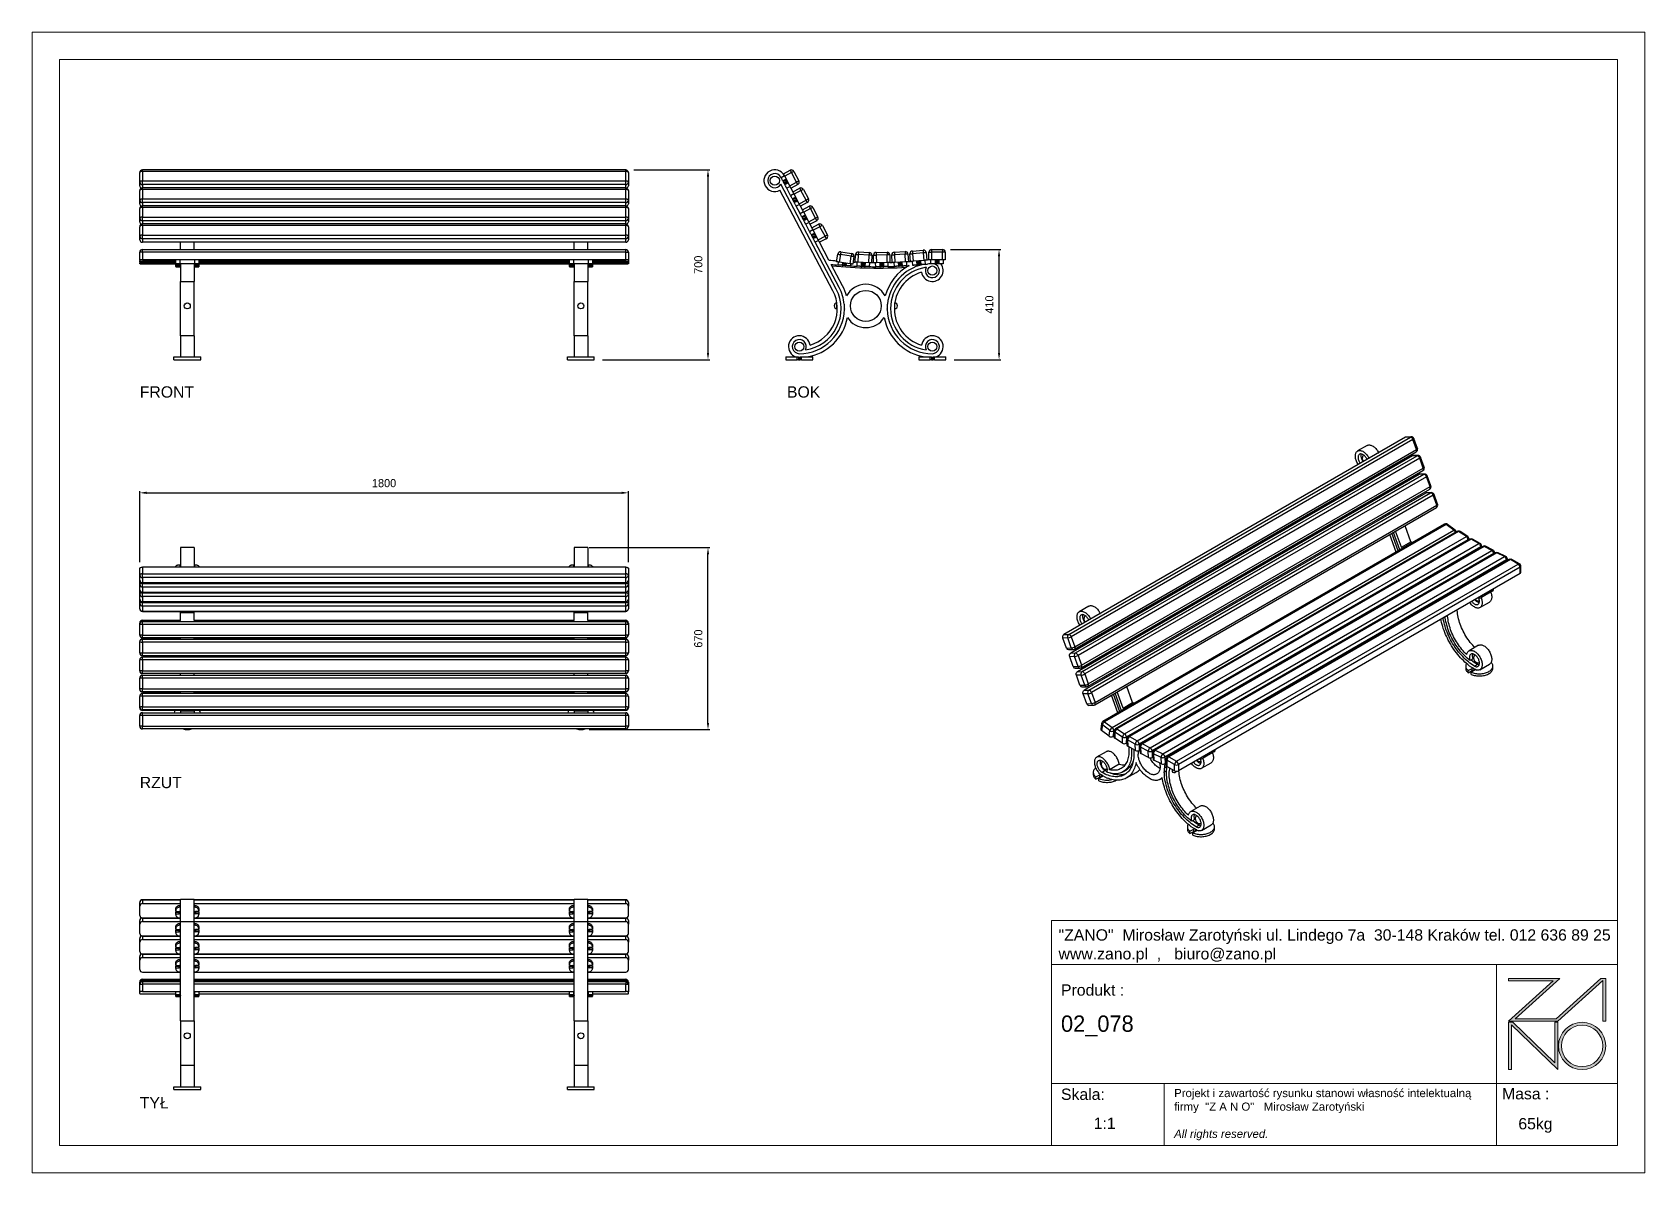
# Model space of a CAD drawing. Header units: millimetres. Extents: x 4278 to 10218, y -3534 to 666.
import ezdxf

# ---------------------------------------------------------------- set-up
doc = ezdxf.new("R2010")
doc.units = ezdxf.units.MM
doc.header["$PDSIZE"] = -1
doc.layers.add('tabelka', color=155, linetype='Continuous')
doc.layers.add('WYMIAR', color=96, linetype='Continuous')
doc.dimstyles.new('1-1', dxfattribs={"dimtxt": 30, "dimasz": 25, "dimexe": 6.25, "dimexo": 30, "dimgap": 20.625, "dimtad": 1, "dimdec": 1, "dimtxsty": 'Standard', "dimcen": 0, "dimclrd": 2, "dimclre": 2, "dimclrt": 2, "dimadec": 0, "dimazin": 0, "dimtfac": 1, "dimtdec": 1, "dimtmove": 0, "dimatfit": 3, "dimfxl": 0, "dimarcsym": 0})

msp = doc.modelspace()

# ---------------------------------------------------------------- texts
at = {"layer": 'WYMIAR', "char_height": 41.5951, "width": 196.5247, "attachment_point": 1}
for s, insert in [('{\\f@Arial Unicode MS|b0|i0|c238|p34;FRONT}', (4673.62, -638.11)), ('{\\f@Arial Unicode MS|b0|i0|c238|p34;BOK}', (7057.77, -638.11)), ('{\\f@Arial Unicode MS|b0|i0|c238|p34;RZUT}', (4673.62, -2076.29)), ('{\\f@Arial Unicode MS|b0|i0|c238|p34;TYŁ}', (4673.62, -3255.86))]:
    msp.add_mtext(s, dxfattribs=dict(at, insert=insert))

# ---------------------------------------------------------------- blocks, each defined once
blk = doc.blocks.new('zano')
at = {"layer": 'Defpoints', "lineweight": 5}
for points in [[(6270.2, 3716.2), (6270.2, 3707.4), (6434.8, 3707.4), (6270.2, 3558.4), (6452.4, 3558.4), (6617.9, 3708.2), (6617.9, 3558.4), (6628.6, 3558.4), (6628.6, 3716.2), (6610.7, 3716.2), (6446.1, 3567.2), (6295.4, 3567.2), (6459.9, 3716.2), (6270.2, 3716.2), (6270.2, 3707.4)], [(6270.2, 3554.4), (6286.2, 3554.4), (6441.7, 3405.6), (6441.7, 3554.4), (6452.4, 3554.4), (6452.4, 3380.5), (6281, 3544.6), (6281, 3380.5), (6270.2, 3380.5)]]:
    blk.add_hatch(color=251, dxfattribs=at).paths.add_polyline_path(points)
h = blk.add_hatch(color=251, dxfattribs=at)
h.paths.add_polyline_path([(6454.7, 3467.4, 1), (6628.6, 3467.4, 1)])
h.paths.add_polyline_path([(6617.9, 3467.4, -1), (6465.4, 3467.4, -1)], flags=16)
at = {"layer": 'Defpoints', "color": 251, "lineweight": 5}
blk.add_lwpolyline([(6434.8, 3707.4), (6270.2, 3558.4), (6452.4, 3558.4), (6617.9, 3708.2), (6617.9, 3558.4), (6628.6, 3558.4), (6628.6, 3716.2), (6610.7, 3716.2), (6446.1, 3567.2), (6295.4, 3567.2), (6459.9, 3716.2), (6270.2, 3716.2), (6270.2, 3707.4), (6432.1, 3707.4)], dxfattribs=at)
for points in [[(6270.2, 3716.2), (6270.2, 3707.4), (6434.8, 3707.4), (6270.2, 3558.4), (6452.4, 3558.4), (6617.9, 3708.2), (6617.9, 3558.4), (6628.6, 3558.4), (6628.6, 3716.2), (6610.7, 3716.2), (6446.1, 3567.2), (6295.4, 3567.2), (6459.9, 3716.2), (6270.2, 3716.2), (6270.2, 3707.4)], [(6270.2, 3554.4), (6286.2, 3554.4), (6441.7, 3405.6), (6441.7, 3554.4), (6452.4, 3554.4), (6452.4, 3380.5), (6281, 3544.6), (6281, 3380.5), (6270.2, 3380.5)]]:
    blk.add_lwpolyline(points, close=True, dxfattribs=at)
for radius in [87, 76.3]:
    blk.add_circle((6541.7, 3467.4), radius, dxfattribs=at)
blk = doc.blocks.new('TABELA')
at = {"layer": 'tabelka', "lineweight": 5}
for p, q in [((4587.4, 3929.4), (6672.4, 3929.4)), ((4587.4, 3767.6), (4587.4, 3929.4)), ((4587.4, 3929.4), (6672.4, 3929.4)), ((6226.5, 3767.6), (6226.5, 3329)), ((4587.4, 3329), (6672.4, 3329)), ((5001.6, 3329), (5001.6, 3100.4)), ((6226.5, 3329), (6226.5, 3100.4))]:
    blk.add_line(p, q, dxfattribs=at)
blk.add_lwpolyline([(4587.4, 3767.6), (6672.4, 3767.6), (6672.4, 3100.4), (4587.4, 3100.4)], close=True, dxfattribs=at)
blk.add_blockref('zano', (0, 0))
at = {"layer": 'tabelka', "lineweight": 5, "attachment_point": 1}
for s, insert, char_height, width in [('{\\fArial|b0|i0|c238|p34;"ZANO"  Mirosław Zarotyński ul. Lindego 7a  30-148 Kraków tel. 012 636 89 25\\Pwww.zano.pl  ,   biuro@zano.pl}', (4613, 3896.9), 41.595, 2040.38), ('{\\fArial|b0|i0|c238|p34;Produkt : }', (4622, 3694.1), 41.595, 265.273), ('{\\fCentury Gothic|b0|i0|c238|p34;02_078 }', (4622, 3579.5), 60, 713.135), ('{\\fArial|b0|i0|c238|p34;Skala: }', (4622, 3310.3), 41.595, 191.675), ('{\\fArial|b0|i0|c238|p34;Masa :}', (6246.7, 3312.2), 41.595, 200.457), ('{\\fArial|b0|i0|c238|p34;1:1}', (4742.5, 3203.5), 41.595, 42.482), ('{\\fArial|b0|i0|c238|p34;65kg}', (6306.7, 3201.8), 41.595, 42.482)]:
    blk.add_mtext(s, dxfattribs=dict(at, insert=insert, char_height=char_height, width=width))
at = {"layer": 'tabelka', "color": 1, "lineweight": 5, "insert": (5038.9, 3308.9), "char_height": 30, "width": 1186.12, "attachment_point": 1}
blk.add_mtext('{\\fArial|b0|i0|c0|p34;Projekt i zawartość rysunku stanowi własność intelektualną firmy \\fArial|b0|i0|c238|p34; "Z A N O"   Mirosław Zarotyński\\fArial|b0|i1|c238|p34;\\P\\PAll rights reserved.}', dxfattribs=at)
blk = doc.blocks.new('bok')
at = {"linetype": 'Continuous'}
for p, q in [((-432.6, -522.3), (-420.2, -515.7)), ((-413.2, -529), (-425.6, -535.5)), ((-424.4, -537.7), (-412, -531.2)), ((-423.7, -509.1), (-398.9, -496)), ((-394.3, -504.9), (-419, -517.9)), ((-400.4, -553.3), (-419, -517.9)), ((-375.6, -540.2), (-394.3, -504.9)), ((-385.4, -500.2), (-366.8, -535.6)), ((-241.4, -940.4), (-436.9, -569.8)), ((-229, -933.9), (-433, -547.2)), ((-425.6, -535.5), (-424.4, -537.7)), ((-422.1, -542.2), (-409.7, -535.6)), ((-407.4, -540), (-419.8, -546.6)), ((-419.8, -546.6), (-418.6, -548.8)), ((-418.6, -548.8), (-406.2, -542.3)), ((-399.2, -555.5), (-411.6, -562.1)), ((-397.6, -588.6), (-411.6, -562.1)), ((-400.4, -553.3), (-375.6, -540.2)), ((-397.6, -588.6), (-385.2, -582.1)), ((-370.9, -549.1), (-395.7, -562.2)), ((-388.7, -575.4), (-395.7, -562.2)), ((-388.7, -575.4), (-363.9, -562.4)), ((-359.3, -571.2), (-384, -584.3)), ((-365.4, -619.6), (-384, -584.3)), ((-340.6, -606.6), (-359.3, -571.2)), ((-350.4, -566.5), (-331.8, -601.9)), ((-378.2, -595.3), (-390.6, -601.9)), ((-390.6, -601.9), (-389.4, -604.1)), ((-389.4, -604.1), (-377, -597.5)), ((-387.1, -608.5), (-374.7, -602)), ((-372.4, -606.4), (-384.8, -612.9)), ((-384.8, -612.9), (-383.6, -615.1)), ((-383.6, -615.1), (-371.2, -608.6)), ((-364.2, -621.9), (-376.6, -628.4)), ((-362.6, -654.9), (-376.6, -628.4)), ((-365.4, -619.6), (-340.6, -606.6)), ((-362.6, -654.9), (-350.2, -648.4)), ((-335.9, -615.4), (-360.7, -628.5)), ((-353.7, -641.8), (-360.7, -628.5)), ((-353.7, -641.8), (-328.9, -628.7)), ((-324.3, -637.5), (-349, -650.6)), ((-330.4, -686), (-349, -650.6)), ((-305.6, -672.9), (-324.3, -637.5)), ((-315.4, -632.9), (-296.8, -668.3)), ((-343.2, -661.7), (-355.6, -668.2)), ((-355.6, -668.2), (-354.4, -670.4)), ((-354.4, -670.4), (-342, -663.9)), ((-352.1, -674.8), (-339.7, -668.3)), ((-337.4, -672.7), (-349.8, -679.2)), ((-349.8, -679.2), (-348.6, -681.5)), ((-348.6, -681.5), (-336.2, -674.9)), ((-329.2, -688.2), (-341.6, -694.7)), ((-327.6, -721.3), (-341.6, -694.7)), ((-330.4, -686), (-305.6, -672.9)), ((-301, -681.8), (-325.7, -694.8)), ((-318.7, -708.1), (-325.7, -694.8)), ((-318.7, -708.1), (-294, -695)), ((-289.3, -703.9), (-314.1, -716.9)), ((-270.6, -739.3), (-289.3, -703.9)), ((-280.4, -699.2), (-261.8, -734.6)), ((-327.6, -721.3), (-315.2, -714.7)), ((-308.2, -728), (-320.6, -734.5)), ((-320.6, -734.5), (-319.4, -736.7)), ((-319.4, -736.7), (-307.1, -730.2)), ((-317.1, -741.2), (-304.7, -734.6)), ((-302.4, -739.1), (-314.8, -745.6)), ((-314.8, -745.6), (-313.6, -747.8)), ((-295.4, -752.3), (-314.1, -716.9)), ((-313.6, -747.8), (-301.2, -741.3)), ((-294.2, -754.5), (-306.6, -761.1)), ((-218.4, -928.3), (-306.6, -761.1)), ((-295.4, -752.3), (-270.6, -739.3)), ((-266, -748.1), (-290.7, -761.2)), ((-256.1, -826.7), (-290.7, -761.2)), ((-227.8, -832.9), (-223.6, -805.2)), ((-213.7, -806.7), (-217.9, -834.4)), ((-174.2, -812.7), (-213.7, -806.7)), ((-212.2, -796.8), (-172.7, -802.8)), ((-178.4, -840.4), (-174.2, -812.7)), ((-164.3, -814.2), (-168.5, -841.9)), ((-159.5, -834.2), (-158, -806.2)), ((-148, -806.8), (-149.5, -834.7)), ((-108.1, -808.8), (-148, -806.8)), ((-147.5, -796.8), (-107.6, -798.8)), ((-109.5, -836.8), (-108.1, -808.8)), ((-98.1, -809.3), (-99.5, -837.3)), ((-91.5, -836.8), (-92, -808.8)), ((-82.1, -798.6), (-42.1, -797.9)), ((-42, -807.9), (-82, -808.6)), ((-82, -808.6), (-81.5, -836.6)), ((-41.5, -835.9), (-42, -807.9)), ((-32, -807.8), (-31.5, -835.8)), ((-23.5, -835.8), (-24.9, -807.9)), ((-15.4, -797.4), (24.6, -795.4)), ((25.1, -805.4), (-14.9, -807.4)), ((-14.9, -807.4), (-13.5, -835.3)), ((26.5, -833.3), (25.1, -805.4)), ((35, -804.9), (36.5, -832.8)), ((44.5, -832.3), (42.1, -804.4)), ((51.3, -793.6), (91.1, -790.2)), ((92, -800.2), (52.1, -803.5)), ((52.1, -803.5), (54.5, -831.4)), ((94.3, -828.1), (54.5, -831.4)), ((66.9, -830.4), (68.2, -845.3)), ((69.4, -830.2), (70.7, -845.1)), ((75.7, -844.7), (74.4, -829.8)), ((74.4, -829.8), (75.7, -844.7)), ((80.7, -844.3), (79.4, -829.3)), ((83.4, -844), (81.9, -829.1)), ((94.3, -828.1), (92, -800.2)), ((96.8, -827.9), (98.3, -842.6)), ((101.9, -799.3), (104.3, -827.2)), ((112.3, -825.8), (112.3, -797.8)), ((112.3, -797.8), (122.3, -797.8)), ((122.3, -825.8), (112.3, -825.8)), ((119.8, -840.7), (119.8, -825.8)), ((122.3, -787.8), (162.3, -787.8)), ((122.3, -787.8), (122.3, -797.8)), ((162.3, -797.8), (122.3, -797.8)), ((122.3, -797.8), (122.3, -825.8)), ((162.3, -825.8), (122.3, -825.8)), ((134.8, -825.8), (134.8, -840.7)), ((137.3, -825.8), (137.3, -840.7)), ((142.3, -840.7), (142.3, -825.8)), ((147.3, -840.7), (147.3, -825.8)), ((149.8, -840.7), (149.8, -825.8)), ((162.3, -787.8), (162.3, -797.8)), ((162.3, -825.8), (162.3, -797.8)), ((172.3, -797.8), (162.3, -797.8)), ((172.3, -825.8), (162.3, -825.8)), ((164.8, -825.8), (164.8, -840.7)), ((172.3, -797.8), (172.3, -825.8)), ((-206, -921.7), (-247.7, -842.7)), ((-222.1, -845), (-220.4, -834)), ((-178.4, -840.4), (-217.9, -834.4)), ((-205.6, -836.2), (-207.1, -846.2)), ((-203.1, -836.6), (-204.6, -846.4)), ((-198.2, -837.4), (-199.6, -846.8)), ((-194.7, -847.1), (-193.3, -838.1)), ((-192.2, -847.3), (-190.9, -838.5)), ((-176.1, -840.7), (-177.2, -848.3)), ((-152.7, -849.5), (-152, -834.6)), ((-109.5, -836.8), (-149.5, -834.7)), ((-137, -835.4), (-137.7, -850.1)), ((-134.5, -835.5), (-135.2, -850.2)), ((-130.2, -850.4), (-129.5, -835.8)), ((-129.5, -835.8), (-130.2, -850.4)), ((-130.2, -850.4), (-130.2, -850.4)), ((-125.2, -850.5), (-124.5, -836)), ((-122.7, -850.6), (-122, -836.1)), ((-107, -836.9), (-107.7, -851)), ((-83.7, -851.2), (-84, -836.7)), ((-41.5, -835.9), (-81.5, -836.6)), ((-69, -836.4), (-68.7, -851.3)), ((-66.5, -836.4), (-66.2, -851.2)), ((-61.5, -836.3), (-61.2, -850.7)), ((-61.2, -850.7), (-61.5, -836.3)), ((-61.2, -850.7), (-61.2, -851.2)), ((-56.2, -851.2), (-56.5, -836.2)), ((-53.7, -851.1), (-54, -836.2)), ((-39, -835.9), (-38.7, -850.9)), ((-15.2, -850.2), (-16, -835.5)), ((26.5, -833.3), (-13.5, -835.3)), ((-1, -834.7), (-0.2, -849.6)), ((1.5, -834.6), (2.3, -849.5)), ((6.5, -834.3), (7.2, -849.3)), ((7.2, -849.3), (6.5, -834.3)), ((12.2, -849.1), (11.5, -834.1)), ((14.9, -848.9), (14, -834)), ((29, -833.2), (29.9, -848.1)), ((53.2, -846.5), (52, -831.7)), ((134.8, -840.7), (119.8, -840.7)), ((137.3, -840.7), (134.8, -840.7)), ((142.3, -840.7), (137.3, -840.7)), ((147.3, -840.7), (142.3, -840.7)), ((149.8, -840.7), (147.3, -840.7)), ((164.8, -840.7), (149.8, -840.7)), ((-226.8, -984.7), (-226.8, -984.7)), ((-226.8, -995.7), (-226.8, -984.7)), ((-226.8, -1006.7), (-226.8, -995.7)), ((-226.8, -1006.7), (-225.2, -1006.7)), ((-15.2, -1006.7), (-13.6, -1006.7)), ((-13.6, -995.7), (-13.6, -984.7)), ((-13.6, -1006.7), (-13.6, -995.7)), ((-415.2, -1183.7), (-415.2, -1193.7)), ((-415.2, -1183.7), (-372.7, -1183.7)), ((-372.7, -1193.7), (-372.7, -1183.7)), ((-372.7, -1183.7), (-367.7, -1183.7)), ((-367.7, -1183.7), (-367.7, -1193.7)), ((-362.7, -1193.7), (-362.7, -1183.7)), ((-362.7, -1183.7), (-357.7, -1183.7)), ((-357.7, -1183.7), (-315.2, -1183.7)), ((-357.7, -1193.7), (-357.7, -1183.7)), ((-315.2, -1193.7), (-315.2, -1183.7)), ((74.8, -1183.7), (74.8, -1193.7)), ((74.8, -1183.7), (117.3, -1183.7)), ((117.3, -1193.7), (117.3, -1183.7)), ((117.3, -1183.7), (122.3, -1183.7)), ((122.3, -1183.7), (122.3, -1193.7)), ((127.3, -1193.7), (127.3, -1183.7)), ((127.3, -1183.7), (132.3, -1183.7)), ((132.3, -1183.7), (174.8, -1183.7)), ((132.3, -1193.7), (132.3, -1183.7)), ((174.8, -1193.7), (174.8, -1183.7)), ((-415.2, -1193.7), (-372.7, -1193.7)), ((-367.7, -1193.7), (-372.7, -1193.7)), ((-367.7, -1193.7), (-362.7, -1193.7)), ((-357.7, -1193.7), (-362.7, -1193.7)), ((-357.7, -1193.7), (-315.2, -1193.7)), ((74.8, -1193.7), (117.3, -1193.7)), ((122.3, -1193.7), (117.3, -1193.7)), ((122.3, -1193.7), (127.3, -1193.7)), ((132.3, -1193.7), (127.3, -1193.7)), ((132.3, -1193.7), (174.8, -1193.7))]:
    blk.add_line(p, q, dxfattribs=at)
at = {"linetype": 'Continuous', "flags": 128}
for points in [[(-425.6, -535.5), (-426.7, -533.4), (-427.8, -531.4), (-428.8, -529.5), (-429.7, -527.7), (-430.5, -526.1), (-431.3, -524.8), (-431.8, -523.7), (-432.2, -522.9), (-432.5, -522.4), (-432.6, -522.3)], [(-419, -517.9), (-420, -516.2), (-420.8, -514.6), (-421.6, -513), (-422.3, -511.7), (-422.9, -510.6), (-423.4, -509.8), (-423.6, -509.3), (-423.7, -509.1)], [(-398.9, -496), (-398.9, -496.2), (-398.6, -496.7), (-398.2, -497.5), (-397.6, -498.6), (-396.9, -500), (-396.1, -501.5), (-395.2, -503.1), (-394.3, -504.9)], [(-385.4, -500.2), (-385.6, -500.3), (-386.1, -500.6), (-386.9, -501), (-388, -501.6), (-389.4, -502.3), (-390.9, -503.1), (-392.5, -504), (-394.3, -504.9)], [(-422.1, -542.2), (-422.5, -541.3), (-423, -540.5), (-423.4, -539.7), (-423.7, -539), (-424, -538.5), (-424.2, -538.1), (-424.4, -537.8), (-424.4, -537.7)], [(-419.8, -546.6), (-419.8, -546.5), (-419.9, -546.2), (-420.2, -545.8), (-420.4, -545.3), (-420.8, -544.6), (-421.2, -543.9), (-421.6, -543), (-422.1, -542.2)], [(-411.6, -562.1), (-411.7, -561.9), (-411.9, -561.4), (-412.4, -560.6), (-412.9, -559.5), (-413.6, -558.2), (-414.5, -556.6), (-415.4, -554.8), (-416.4, -552.9), (-417.5, -550.9), (-418.6, -548.8)], [(-395.7, -562.2), (-395.8, -562), (-396.1, -561.5), (-396.5, -560.7), (-397.1, -559.6), (-397.8, -558.2), (-398.6, -556.7), (-399.5, -555), (-400.4, -553.3)], [(-390.6, -601.9), (-391.7, -599.8), (-392.8, -597.8), (-393.8, -595.8), (-394.7, -594.1), (-395.5, -592.5), (-396.3, -591.1), (-396.8, -590), (-397.2, -589.2), (-397.5, -588.8), (-397.6, -588.6)], [(-384, -584.3), (-385, -582.5), (-385.8, -580.9), (-386.6, -579.4), (-387.3, -578), (-387.9, -576.9), (-388.4, -576.1), (-388.6, -575.6), (-388.7, -575.4)], [(-366.8, -535.6), (-366.9, -535.7), (-367.4, -535.9), (-368.3, -536.4), (-369.4, -536.9), (-370.7, -537.7), (-372.2, -538.5), (-373.9, -539.3), (-375.6, -540.2)], [(-370.9, -549.1), (-371, -548.9), (-371.3, -548.4), (-371.7, -547.6), (-372.3, -546.5), (-373, -545.2), (-373.8, -543.6), (-374.7, -542), (-375.6, -540.2)], [(-363.9, -562.4), (-363.9, -562.5), (-363.6, -563), (-363.2, -563.9), (-362.6, -565), (-361.9, -566.3), (-361.1, -567.8), (-360.2, -569.5), (-359.3, -571.2)], [(-350.4, -566.5), (-350.6, -566.6), (-351.1, -566.9), (-351.9, -567.3), (-353, -567.9), (-354.4, -568.6), (-355.9, -569.4), (-357.6, -570.3), (-359.3, -571.2)], [(-387.1, -608.5), (-387.5, -607.6), (-388, -606.8), (-388.4, -606), (-388.7, -605.4), (-389, -604.8), (-389.2, -604.4), (-389.4, -604.2), (-389.4, -604.1)], [(-384.8, -612.9), (-384.8, -612.8), (-384.9, -612.6), (-385.2, -612.2), (-385.4, -611.6), (-385.8, -610.9), (-386.2, -610.2), (-386.6, -609.4), (-387.1, -608.5)], [(-376.6, -628.4), (-376.7, -628.2), (-376.9, -627.7), (-377.4, -626.9), (-377.9, -625.9), (-378.6, -624.5), (-379.5, -622.9), (-380.4, -621.1), (-381.4, -619.2), (-382.5, -617.2), (-383.6, -615.1)], [(-360.7, -628.5), (-360.8, -628.3), (-361.1, -627.8), (-361.5, -627), (-362.1, -625.9), (-362.8, -624.6), (-363.6, -623), (-364.5, -621.4), (-365.4, -619.6)], [(-349, -650.6), (-350, -648.9), (-350.8, -647.2), (-351.6, -645.7), (-352.3, -644.4), (-352.9, -643.3), (-353.4, -642.4), (-353.6, -641.9), (-353.7, -641.8)], [(-331.8, -601.9), (-331.9, -602), (-332.4, -602.3), (-333.3, -602.7), (-334.4, -603.3), (-335.7, -604), (-337.2, -604.8), (-338.9, -605.7), (-340.6, -606.6)], [(-335.9, -615.4), (-336, -615.3), (-336.3, -614.8), (-336.7, -613.9), (-337.3, -612.8), (-338, -611.5), (-338.8, -610), (-339.7, -608.3), (-340.6, -606.6)], [(-328.9, -628.7), (-328.9, -628.9), (-328.6, -629.4), (-328.2, -630.2), (-327.6, -631.3), (-326.9, -632.6), (-326.1, -634.2), (-325.2, -635.8), (-324.3, -637.5)], [(-315.4, -632.9), (-315.6, -633), (-316.1, -633.2), (-316.9, -633.7), (-318, -634.2), (-319.4, -634.9), (-320.9, -635.8), (-322.6, -636.6), (-324.3, -637.5)], [(-355.6, -668.2), (-356.7, -666.1), (-357.8, -664.1), (-358.8, -662.2), (-359.7, -660.4), (-360.5, -658.8), (-361.3, -657.5), (-361.8, -656.4), (-362.3, -655.6), (-362.5, -655.1), (-362.6, -654.9)], [(-352.1, -674.8), (-352.6, -674), (-353, -673.1), (-353.4, -672.4), (-353.7, -671.7), (-354, -671.1), (-354.3, -670.7), (-354.4, -670.5), (-354.4, -670.4)], [(-349.8, -679.2), (-349.8, -679.2), (-349.9, -678.9), (-350.2, -678.5), (-350.4, -678), (-350.8, -677.3), (-351.2, -676.5), (-351.6, -675.7), (-352.1, -674.8)], [(-341.6, -694.7), (-341.7, -694.6), (-341.9, -694.1), (-342.4, -693.3), (-342.9, -692.2), (-343.6, -690.8), (-344.5, -689.3), (-345.4, -687.5), (-346.4, -685.6), (-347.5, -683.5), (-348.6, -681.5)], [(-325.7, -694.8), (-325.8, -694.7), (-326.1, -694.2), (-326.5, -693.3), (-327.1, -692.2), (-327.8, -690.9), (-328.6, -689.4), (-329.5, -687.7), (-330.4, -686)], [(-314.1, -716.9), (-315, -715.2), (-315.8, -713.6), (-316.6, -712), (-317.3, -710.7), (-317.9, -709.6), (-318.4, -708.8), (-318.6, -708.3), (-318.7, -708.1)], [(-296.8, -668.3), (-296.9, -668.3), (-297.4, -668.6), (-298.3, -669), (-299.4, -669.6), (-300.7, -670.3), (-302.2, -671.1), (-303.9, -672), (-305.6, -672.9)], [(-301, -681.8), (-301, -681.6), (-301.3, -681.1), (-301.7, -680.3), (-302.3, -679.2), (-303, -677.8), (-303.8, -676.3), (-304.7, -674.6), (-305.6, -672.9)], [(-294, -695), (-293.9, -695.2), (-293.6, -695.7), (-293.2, -696.5), (-292.6, -697.6), (-291.9, -699), (-291.1, -700.5), (-290.2, -702.1), (-289.3, -703.9)], [(-280.4, -699.2), (-280.6, -699.3), (-281.1, -699.6), (-281.9, -700), (-283, -700.6), (-284.4, -701.3), (-285.9, -702.1), (-287.6, -703), (-289.3, -703.9)], [(-320.6, -734.5), (-321.7, -732.5), (-322.8, -730.4), (-323.8, -728.5), (-324.7, -726.7), (-325.5, -725.1), (-326.3, -723.8), (-326.8, -722.7), (-327.3, -721.9), (-327.5, -721.4), (-327.6, -721.3)], [(-317.1, -741.2), (-317.6, -740.3), (-318, -739.5), (-318.4, -738.7), (-318.7, -738), (-319, -737.5), (-319.3, -737.1), (-319.4, -736.8), (-319.4, -736.7)], [(-314.8, -745.6), (-314.8, -745.5), (-314.9, -745.2), (-315.2, -744.8), (-315.5, -744.3), (-315.8, -743.6), (-316.2, -742.9), (-316.6, -742), (-317.1, -741.2)], [(-306.6, -761.1), (-306.7, -760.9), (-306.9, -760.4), (-307.4, -759.6), (-307.9, -758.5), (-308.7, -757.2), (-309.5, -755.6), (-310.4, -753.8), (-311.4, -751.9), (-312.5, -749.9), (-313.6, -747.8)], [(-290.7, -761.2), (-290.8, -761), (-291.1, -760.5), (-291.5, -759.7), (-292.1, -758.6), (-292.8, -757.2), (-293.6, -755.7), (-294.5, -754), (-295.4, -752.3)], [(-261.8, -734.6), (-261.9, -734.7), (-262.4, -734.9), (-263.3, -735.4), (-264.4, -736), (-265.7, -736.7), (-267.2, -737.5), (-268.9, -738.3), (-270.6, -739.3)], [(-266, -748.1), (-266, -747.9), (-266.3, -747.4), (-266.7, -746.6), (-267.3, -745.5), (-268, -744.2), (-268.8, -742.6), (-269.7, -741), (-270.6, -739.3)], [(-223.6, -805.2), (-223.4, -805.2), (-222.8, -805.3), (-221.9, -805.4), (-220.7, -805.6), (-219.2, -805.8), (-217.5, -806.1), (-215.6, -806.4), (-213.7, -806.7)], [(-212.2, -796.8), (-212.2, -797), (-212.3, -797.5), (-212.5, -798.5), (-212.6, -799.7), (-212.9, -801.2), (-213.1, -802.9), (-213.4, -804.8), (-213.7, -806.7)], [(-172.7, -802.8), (-172.7, -803), (-172.8, -803.6), (-172.9, -804.5), (-173.1, -805.7), (-173.3, -807.2), (-173.6, -808.9), (-173.9, -810.8), (-174.2, -812.7)], [(-164.3, -814.2), (-164.5, -814.2), (-165, -814.1), (-165.9, -814), (-167.2, -813.8), (-168.7, -813.5), (-170.4, -813.3), (-172.2, -813), (-174.2, -812.7)], [(-158, -806.2), (-157.8, -806.2), (-157.3, -806.3), (-156.3, -806.3), (-155.1, -806.4), (-153.6, -806.5), (-151.9, -806.6), (-150, -806.7), (-148, -806.8)], [(-147.5, -796.8), (-147.5, -797), (-147.6, -797.5), (-147.6, -798.4), (-147.7, -799.7), (-147.8, -801.2), (-147.8, -802.9), (-147.9, -804.8), (-148, -806.8)], [(-107.6, -798.8), (-107.6, -799), (-107.6, -799.6), (-107.7, -800.5), (-107.7, -801.7), (-107.8, -803.2), (-107.9, -805), (-108, -806.8), (-108.1, -808.8)], [(-98.1, -809.3), (-98.3, -809.3), (-98.9, -809.3), (-99.8, -809.2), (-101, -809.2), (-102.5, -809.1), (-104.3, -809), (-106.1, -808.9), (-108.1, -808.8)], [(-92, -808.8), (-91.8, -808.8), (-91.2, -808.8), (-90.3, -808.8), (-89, -808.7), (-87.5, -808.7), (-85.8, -808.7), (-83.9, -808.7), (-82, -808.6)], [(-82.1, -798.6), (-82.1, -798.8), (-82.1, -799.4), (-82.1, -800.3), (-82.1, -801.6), (-82, -803.1), (-82, -804.8), (-82, -806.7), (-82, -808.6)], [(-42.1, -797.9), (-42.1, -798.1), (-42.1, -798.7), (-42.1, -799.6), (-42.1, -800.9), (-42.1, -802.4), (-42, -804.1), (-42, -806), (-42, -807.9)], [(-32, -807.8), (-32.2, -807.8), (-32.7, -807.8), (-33.6, -807.8), (-34.9, -807.8), (-36.4, -807.9), (-38.1, -807.9), (-40, -807.9), (-42, -807.9)], [(-24.9, -807.9), (-24.7, -807.9), (-24.1, -807.8), (-23.2, -807.8), (-21.9, -807.7), (-20.4, -807.7), (-18.7, -807.6), (-16.8, -807.5), (-14.9, -807.4)], [(-15.4, -797.4), (-15.4, -797.6), (-15.4, -798.2), (-15.3, -799.1), (-15.2, -800.3), (-15.2, -801.8), (-15.1, -803.6), (-15, -805.4), (-14.9, -807.4)], [(24.6, -795.4), (24.6, -795.6), (24.6, -796.1), (24.6, -797.1), (24.7, -798.3), (24.8, -799.8), (24.9, -801.5), (25, -803.4), (25.1, -805.4)], [(35, -804.9), (34.9, -804.9), (34.3, -804.9), (33.4, -804.9), (32.1, -805), (30.6, -805.1), (28.9, -805.2), (27, -805.3), (25.1, -805.4)], [(42.1, -804.4), (42.3, -804.4), (42.9, -804.3), (43.8, -804.2), (45.1, -804.1), (46.6, -804), (48.3, -803.9), (50.2, -803.7), (52.1, -803.5)], [(54.5, -831.4), (52.5, -831.6), (50.6, -831.8), (48.9, -831.9), (47.4, -832), (46.2, -832.1), (45.3, -832.2), (44.7, -832.3), (44.5, -832.3)], [(51.3, -793.6), (51.3, -793.8), (51.3, -794.3), (51.4, -795.3), (51.5, -796.5), (51.6, -798), (51.8, -799.7), (51.9, -801.6), (52.1, -803.5)], [(91.1, -790.2), (91.1, -790.4), (91.2, -791), (91.3, -791.9), (91.4, -793.1), (91.5, -794.6), (91.6, -796.4), (91.8, -798.2), (92, -800.2)], [(101.9, -799.3), (101.7, -799.4), (101.2, -799.4), (100.3, -799.5), (99, -799.6), (97.5, -799.7), (95.8, -799.9), (93.9, -800), (92, -800.2)], [(104.3, -827.2), (104.1, -827.3), (103.5, -827.3), (102.6, -827.4), (101.4, -827.5), (99.9, -827.6), (98.1, -827.8), (96.3, -827.9), (94.3, -828.1)], [(105.9, -826.7), (104.7, -826.8), (104.3, -826.9)], [(-217.9, -834.4), (-219.9, -834.1), (-221.7, -833.8), (-223.4, -833.5), (-224.9, -833.3), (-226.1, -833.1), (-227.1, -833), (-227.6, -832.9), (-227.8, -832.9)], [(-168.5, -841.9), (-168.7, -841.9), (-169.3, -841.8), (-170.2, -841.6), (-171.4, -841.4), (-172.9, -841.2), (-174.6, -841), (-176.5, -840.7), (-178.4, -840.4)], [(-149.5, -834.7), (-151.4, -834.6), (-153.3, -834.5), (-155, -834.4), (-156.5, -834.4), (-157.8, -834.3), (-158.7, -834.2), (-159.3, -834.2), (-159.5, -834.2)], [(-99.5, -837.3), (-99.7, -837.3), (-100.3, -837.2), (-101.2, -837.2), (-102.5, -837.1), (-104, -837), (-105.7, -837), (-107.6, -836.9), (-109.5, -836.8)], [(-81.5, -836.6), (-83.4, -836.7), (-85.3, -836.7), (-87, -836.7), (-88.5, -836.7), (-89.8, -836.8), (-90.7, -836.8), (-91.3, -836.8), (-91.5, -836.8)], [(-31.5, -835.8), (-31.7, -835.8), (-32.2, -835.8), (-33.2, -835.8), (-34.4, -835.8), (-35.9, -835.8), (-37.7, -835.9), (-39.5, -835.9), (-41.5, -835.9)], [(-13.5, -835.3), (-15.4, -835.4), (-17.3, -835.5), (-19, -835.6), (-20.5, -835.7), (-21.8, -835.8), (-22.7, -835.8), (-23.3, -835.8), (-23.5, -835.8)], [(7.2, -849.3), (7.2, -849.3), (7.2, -849.3), (7.2, -849.3), (7.2, -849.3), (7.2, -849.3), (7.2, -849.3), (7.2, -849.3), (7.2, -849.3)], [(36.5, -832.8), (36.3, -832.8), (35.7, -832.9), (34.8, -832.9), (33.5, -833), (32, -833), (30.3, -833.1), (28.4, -833.2), (26.5, -833.3)]]:
    blk.add_lwpolyline(points, dxfattribs=at)
at = {"linetype": 'Continuous'}
for centre, radius in [((-455.6, -534.4), 17), ((124.8, -865.7), 17), ((-120.2, -995.7), 57), ((-365.2, -1145.7), 17), ((124.8, -1145.7), 17)]:
    blk.add_circle(centre, radius, dxfattribs=at)
for centre, radius, start, end in [((-455.6, -534.4), 40, 27.81529, 297.81529), ((-455.6, -534.4), 26, 27.81529, 330.39426), ((-394.3, -504.9), 10, 27.81529, 117.81529), ((-375.6, -540.2), 10, 297.81529, 27.81529), ((-359.3, -571.2), 10, 27.81529, 117.81529), ((-340.6, -606.6), 10, 297.81529, 27.81529), ((-324.3, -637.5), 10, 27.81529, 117.81529), ((-305.6, -672.9), 10, 297.81529, 27.81529), ((-289.3, -703.9), 10, 27.81529, 117.81529), ((-270.6, -739.3), 10, 297.81529, 27.81529), ((-75.1, 885.1), 1721.4, 263.96432, 264.92822), ((-213.7, -806.7), 10, 81.34313, 171.34313), ((-174.2, -812.7), 10, 351.34313, 81.34313), ((-148, -806.8), 10, 87.06708, 177.06708), ((-108.1, -808.8), 10, 357.06708, 87.06708), ((-82, -808.6), 10, 90.97352, 180.97352), ((-42, -807.9), 10, 0.97352, 90.97352), ((-14.9, -807.4), 10, 92.88443, 182.88443), ((25.1, -805.4), 10, 2.88443, 92.88443), ((52.1, -803.5), 10, 94.81669, 184.81669), ((92, -800.2), 10, 4.81669, 94.81669), ((124.8, -1005.7), 180, 91.59175, 96.03568), ((122.3, -797.8), 10, 90, 180), ((162.3, -797.8), 10, 0, 90), ((-75.1, 885.1), 1736.4, 264.29567, 265.1452), ((-75.1, 885.1), 1741.4, 264.40457, 273.4389), ((-75.1, 885.1), 1736.4, 265.6414, 265.72258), ((-75.1, 885.1), 1736.4, 266.05267, 266.13325), ((-75.1, 885.1), 1736.4, 266.63013, 267.43857), ((-75.1, 885.1), 1721.4, 266.93184, 267.19217), ((-75.1, 885.1), 1736.4, 267.93356, 268.01603), ((-75.1, 885.1), 1736.4, 268.34678, 268.4291), ((-75.1, 885.1), 1736.4, 268.92424, 269.71624), ((-75.1, 885.1), 1721.4, 269.18975, 269.45557), ((-75.1, 885.1), 1736.4, 270.21128, 270.2937), ((-75.1, 885.1), 1736.4, 270.62368, 270.70625), ((124.8, -1005.7), 180, 118.4836, 164.99584), ((124.8, -1005.7), 166, 102.04753, 174.4653), ((-75.1, 885.1), 1736.4, 271.20121, 271.97696), ((-75.1, 885.1), 1721.4, 271.45285, 271.71937), ((124.8, -1005.7), 154, 98.55702, 261.44298), ((124.8, -1005.7), 140, 106.42642, 253.57358), ((-75.1, 885.1), 1736.4, 272.47195, 272.55441), ((-75.1, 885.1), 1736.4, 272.88443, 272.97195), ((-75.1, 885.1), 1736.4, 273.46691, 273.76711), ((-75.1, 885.1), 1721.4, 273.71658, 273.98455), ((-75.1, 885.1), 1736.4, 274.73421, 274.81669), ((-75.1, 885.1), 1736.4, 275.14957, 275.2371), ((124.8, -865.7), 40, 188.21321, 38.68219), ((-75.1, 885.1), 1736.4, 275.73207, 276.03568), ((124.8, -865.7), 26, 151.80151, 74.05763), ((124.8, -1005.7), 165, 90, 96.03568), ((-365.2, -1005.7), 154, 278.55702, 27.81529), ((-365.2, -1005.7), 140, 286.42642, 27.81529), ((-365.2, -1005.7), 166, 5.5347, 27.81529), ((-365.2, -1005.7), 180, 15.00416, 27.81529), ((-120.2, -995.7), 80, 27.22596, 152.77404), ((-365.2, -1005.7), 166, 270, 359.13992), ((-225.8, -995.7), 11.1, 95.45262, 264.54738), ((-120.2, -995.7), 80, 175.69127, 188.98334), ((-120.2, -995.7), 80, 351.01666, 4.30873), ((124.8, -1005.7), 166, 180.86008, 270), ((-14.7, -995.7), 11.1, 0, 84.54738), ((-14.7, -995.7), 11.1, 275.45262, 0), ((-365.2, -1005.7), 180, 278.54908, 349.67045), ((-120.2, -995.7), 80, 211.90057, 328.09943), ((124.8, -1005.7), 180, 190.32955, 261.45092), ((-365.2, -1145.7), 40, 8.21321, 251.80513), ((-365.2, -1145.7), 26, 331.80151, 270), ((124.8, -1145.7), 40, 288.19487, 171.78679), ((124.8, -1145.7), 26, 270, 208.19849)]:
    blk.add_arc(centre, radius, start, end, dxfattribs=at)
for points, knots in [([(-207.1, -846.2), (-207.9, -846.2), (-209.6, -846), (-212.1, -845.9), (-214.4, -845.7), (-216.5, -845.5), (-218.4, -845.3), (-219.9, -845.2), (-221, -845.1), (-221.9, -845.1), (-222, -845), (-222.1, -845)], [0, 0, 0, 0, 0.107745, 0.21549, 0.323241, 0.430993, 0.538587, 0.646178, 0.753511, 0.860844, 1, 1, 1, 1]), ([(-199.6, -846.8), (-200.2, -846.8), (-201.3, -846.7), (-202.8, -846.6), (-204, -846.5), (-204.6, -846.4), (-204.6, -846.4), (-204.6, -846.4)], [0, 0, 0, 0, 0.215521, 0.431056, 0.646263, 0.860841, 1, 1, 1, 1]), ([(-194.7, -847.1), (-194.7, -847.1), (-194.8, -847.1), (-195.7, -847.1), (-197, -847), (-198.3, -846.9), (-199.3, -846.8), (-199.6, -846.8)], [0, 0, 0, 0, 0.214578, 0.429136, 0.644027, 0.859604, 1, 1, 1, 1]), ([(-177.2, -848.3), (-177.2, -848.3), (-177.3, -848.3), (-178, -848.2), (-179, -848.2), (-180.4, -848.1), (-182.1, -848), (-184.2, -847.8), (-186.4, -847.7), (-189.1, -847.5), (-191.1, -847.4), (-192.2, -847.3)], [0, 0, 0, 0, 0.105338, 0.213736, 0.319075, 0.427454, 0.533008, 0.641599, 0.747567, 0.856589, 1, 1, 1, 1]), ([(-137.7, -850.1), (-138.6, -850.1), (-140.3, -850), (-142.7, -849.9), (-145, -849.9), (-147.2, -849.8), (-149, -849.7), (-150.5, -849.6), (-151.7, -849.6), (-152.5, -849.5), (-152.7, -849.5), (-152.7, -849.5)], [0, 0, 0, 0, 0.107407, 0.214813, 0.322221, 0.429628, 0.537026, 0.644426, 0.75182, 0.859214, 1, 1, 1, 1]), ([(-130.2, -850.4), (-130.8, -850.4), (-131.9, -850.3), (-133.4, -850.3), (-134.6, -850.2), (-135.2, -850.2), (-135.2, -850.2), (-135.2, -850.2)], [0, 0, 0, 0, 0.214739, 0.429479, 0.644195, 0.858884, 1, 1, 1, 1]), ([(-125.2, -850.5), (-125.3, -850.5), (-125.4, -850.5), (-126.3, -850.5), (-127.5, -850.5), (-128.9, -850.4), (-129.9, -850.4), (-130.2, -850.4)], [0, 0, 0, 0, 0.214638, 0.429282, 0.643943, 0.858648, 1, 1, 1, 1]), ([(-107.7, -851), (-107.8, -851), (-107.9, -851), (-108.5, -850.9), (-109.5, -850.9), (-111, -850.9), (-112.7, -850.9), (-114.7, -850.8), (-117, -850.8), (-119.7, -850.7), (-121.6, -850.6), (-122.7, -850.6)], [0, 0, 0, 0, 0.107348, 0.214694, 0.32204, 0.429385, 0.536757, 0.644128, 0.751546, 0.858962, 1, 1, 1, 1]), ([(-68.7, -851.3), (-69.6, -851.3), (-71.3, -851.3), (-73.7, -851.3), (-76, -851.3), (-78.1, -851.3), (-80, -851.3), (-81.5, -851.3), (-82.7, -851.2), (-83.5, -851.2), (-83.7, -851.2), (-83.7, -851.2)], [0, 0, 0, 0, 0.1074141, 0.2148289, 0.3222434, 0.4296576, 0.5370737, 0.6444898, 0.7518951, 0.8592996, 1, 1, 1, 1]), ([(-61.2, -851.2), (-61.4, -851.2), (-62.2, -851.2), (-63.5, -851.2), (-64.9, -851.2), (-65.8, -851.2), (-66.2, -851.2), (-66.2, -851.2), (-66.2, -851.2)], [0, 0, 0, 0, 0.07781, 0.29247, 0.507134, 0.721789, 0.936435, 1, 1, 1, 1]), ([(-56.2, -851.2), (-56.3, -851.2), (-56.4, -851.2), (-57.3, -851.2), (-58.5, -851.2), (-59.9, -851.2), (-60.9, -851.2), (-61.2, -851.2)], [0, 0, 0, 0, 0.214686, 0.429376, 0.644066, 0.858759, 1, 1, 1, 1]), ([(-38.7, -850.9), (-38.8, -850.9), (-38.9, -850.9), (-39.5, -850.9), (-40.5, -850.9), (-42, -850.9), (-43.7, -851), (-45.7, -851), (-48, -851.1), (-50.7, -851.1), (-52.6, -851.1), (-53.7, -851.1)], [0, 0, 0, 0, 0.1073985, 0.214799, 0.3221977, 0.4295989, 0.5369982, 0.6443991, 0.7517979, 0.8591971, 1, 1, 1, 1]), ([(-0.2, -849.6), (-1.1, -849.7), (-2.8, -849.8), (-5.2, -849.9), (-7.5, -849.9), (-9.7, -850), (-11.5, -850.1), (-13, -850.2), (-14.2, -850.2), (-15, -850.2), (-15.2, -850.2), (-15.2, -850.2)], [0, 0, 0, 0, 0.1074035, 0.2148074, 0.3222105, 0.4296146, 0.5370212, 0.6444278, 0.7518314, 0.8592344, 1, 1, 1, 1]), ([(7.2, -849.3), (6.7, -849.3), (5.6, -849.4), (4.1, -849.5), (2.9, -849.5), (2.3, -849.5), (2.3, -849.5), (2.3, -849.5)], [0, 0, 0, 0, 0.214695, 0.42939, 0.644089, 0.85878, 1, 1, 1, 1]), ([(12.2, -849.1), (12.2, -849.1), (12.1, -849.1), (11.2, -849.1), (10, -849.2), (8.5, -849.2), (7.6, -849.3), (7.2, -849.3)], [0, 0, 0, 0, 0.214696, 0.429388, 0.64408, 0.858774, 1, 1, 1, 1]), ([(29.9, -848.1), (29.8, -848.1), (29.7, -848.1), (29.1, -848.1), (28.1, -848.2), (26.6, -848.3), (24.9, -848.4), (22.9, -848.5), (20.6, -848.6), (17.9, -848.8), (16, -848.9), (14.9, -848.9)], [0, 0, 0, 0, 0.1074, 0.214798, 0.322198, 0.429597, 0.536996, 0.644394, 0.751792, 0.85919, 1, 1, 1, 1]), ([(68.2, -845.3), (67.3, -845.4), (65.7, -845.5), (63.2, -845.7), (60.9, -845.9), (58.8, -846.1), (57, -846.2), (55.4, -846.3), (54.3, -846.4), (53.4, -846.5), (53.3, -846.5), (53.2, -846.5)], [0, 0, 0, 0, 0.107398, 0.214796, 0.322194, 0.429591, 0.536992, 0.644393, 0.751796, 0.859198, 1, 1, 1, 1]), ([(75.7, -844.7), (75.1, -844.8), (74, -844.9), (72.5, -845), (71.4, -845.1), (70.8, -845.1), (70.7, -845.1), (70.7, -845.1)], [0, 0, 0, 0, 0.214694, 0.429388, 0.644081, 0.858771, 1, 1, 1, 1]), ([(80.7, -844.3), (80.7, -844.3), (80.6, -844.3), (79.7, -844.3), (78.4, -844.5), (77, -844.6), (76.1, -844.7), (75.7, -844.7)], [0, 0, 0, 0, 0.214696, 0.429387, 0.644079, 0.858773, 1, 1, 1, 1]), ([(98.3, -842.6), (98.3, -842.6), (98.2, -842.6), (97.5, -842.7), (96.5, -842.8), (95.1, -842.9), (93.3, -843.1), (91.3, -843.3), (89.1, -843.5), (86.4, -843.7), (84.5, -843.9), (83.4, -844)], [0, 0, 0, 0, 0.105865, 0.214799, 0.320666, 0.4296, 0.535464, 0.644399, 0.750262, 0.859196, 1, 1, 1, 1])]:
    blk.add_open_spline(points, degree=3, knots=knots, dxfattribs=at)
blk = doc.blocks.new('front')
at = {"linetype": 'Continuous'}
for p, q in [((-2812.6, -540.2), (-2812.6, -504.9)), ((-1022.6, -494.9), (-2802.6, -494.9)), ((-2802.6, -500.2), (-2802.6, -494.9)), ((-1022.6, -500.2), (-2802.6, -500.2)), ((-2802.6, -500.2), (-2802.6, -535.6)), ((-2612.6, -494.4), (-2662.6, -494.4)), ((-2662.6, -494.4), (-2662.6, -494.9)), ((-2612.6, -494.4), (-2612.6, -494.9)), ((-1162.6, -494.4), (-1212.6, -494.4)), ((-1212.6, -494.4), (-1212.6, -494.9)), ((-1162.6, -494.4), (-1162.6, -494.9)), ((-1022.6, -500.2), (-1022.6, -494.9)), ((-1022.6, -535.6), (-1022.6, -500.2)), ((-1012.6, -504.9), (-1012.6, -540.2)), ((-2812.6, -553.3), (-2812.6, -540.2)), ((-2812.6, -606.6), (-2812.6, -571.2)), ((-2802.6, -549.1), (-2802.6, -535.6)), ((-2802.6, -535.6), (-1022.6, -535.6)), ((-1022.6, -549.1), (-2802.6, -549.1)), ((-2802.6, -549.1), (-2802.6, -561.2)), ((-1022.6, -561.2), (-2802.6, -561.2)), ((-2802.6, -566.5), (-2802.6, -561.2)), ((-1022.6, -566.5), (-2802.6, -566.5)), ((-2802.6, -566.5), (-2802.6, -601.9)), ((-1022.6, -549.1), (-1022.6, -535.6)), ((-1022.6, -561.2), (-1022.6, -549.1)), ((-1022.6, -566.5), (-1022.6, -561.2)), ((-1022.6, -601.9), (-1022.6, -566.5)), ((-1012.6, -540.2), (-1012.6, -553.3)), ((-1012.6, -571.2), (-1012.6, -606.6)), ((-2812.6, -619.6), (-2812.6, -606.6)), ((-2812.6, -672.9), (-2812.6, -637.5)), ((-2802.6, -615.4), (-2802.6, -601.9)), ((-2802.6, -601.9), (-1022.6, -601.9)), ((-1022.6, -615.4), (-2802.6, -615.4)), ((-2802.6, -615.4), (-2802.6, -627.5)), ((-1022.6, -627.5), (-2802.6, -627.5)), ((-2802.6, -632.9), (-2802.6, -627.5)), ((-1022.6, -632.9), (-2802.6, -632.9)), ((-2802.6, -632.9), (-2802.6, -668.3)), ((-1022.6, -615.4), (-1022.6, -601.9)), ((-1022.6, -627.5), (-1022.6, -615.4)), ((-1022.6, -632.9), (-1022.6, -627.5)), ((-1022.6, -668.3), (-1022.6, -632.9)), ((-1012.6, -606.6), (-1012.6, -619.6)), ((-1012.6, -637.5), (-1012.6, -672.9)), ((-2812.6, -686), (-2812.6, -672.9)), ((-2812.6, -739.3), (-2812.6, -703.9)), ((-2802.6, -681.8), (-2802.6, -668.3)), ((-2802.6, -668.3), (-1022.6, -668.3)), ((-1022.6, -681.8), (-2802.6, -681.8)), ((-2802.6, -681.8), (-2802.6, -693.9)), ((-1022.6, -693.9), (-2802.6, -693.9)), ((-2802.6, -699.2), (-2802.6, -693.9)), ((-1022.6, -699.2), (-2802.6, -699.2)), ((-2802.6, -699.2), (-2802.6, -734.6)), ((-1022.6, -681.8), (-1022.6, -668.3)), ((-1022.6, -693.9), (-1022.6, -681.8)), ((-1022.6, -699.2), (-1022.6, -693.9)), ((-1022.6, -734.6), (-1022.6, -699.2)), ((-1012.6, -672.9), (-1012.6, -686)), ((-1012.6, -703.9), (-1012.6, -739.3)), ((-2812.6, -752.3), (-2812.6, -739.3)), ((-2802.6, -748.1), (-2802.6, -734.6)), ((-2802.6, -734.6), (-1022.6, -734.6)), ((-1022.6, -748.1), (-2802.6, -748.1)), ((-2802.6, -748.1), (-2802.6, -761.2)), ((-1022.6, -761.2), (-2802.6, -761.2)), ((-2662.6, -787.8), (-2662.6, -761.2)), ((-2612.6, -787.8), (-2612.6, -761.2)), ((-1212.6, -787.8), (-1212.6, -761.2)), ((-1162.6, -787.8), (-1162.6, -761.2)), ((-1022.6, -748.1), (-1022.6, -734.6)), ((-1022.6, -761.2), (-1022.6, -748.1)), ((-1012.6, -739.3), (-1012.6, -752.3)), ((-2802.6, -797.8), (-2812.6, -797.8)), ((-2812.6, -825.8), (-2812.6, -797.8)), ((-2812.6, -828.1), (-2812.6, -825.8)), ((-2802.6, -825.8), (-2812.6, -825.8)), ((-2812.6, -828.1), (-2812.6, -831.4)), ((-2812.6, -833.3), (-2812.6, -831.4)), ((-2802.6, -797.8), (-2802.6, -787.8)), ((-2802.6, -787.8), (-1022.6, -787.8)), ((-2802.6, -797.8), (-2802.6, -825.8)), ((-1022.6, -797.8), (-2802.6, -797.8)), ((-1022.6, -825.8), (-2802.6, -825.8)), ((-2802.6, -825.8), (-2802.6, -827.2)), ((-2680.1, -827.2), (-2802.6, -827.2)), ((-2680.1, -840.7), (-2680.1, -825.8)), ((-2665.1, -825.8), (-2665.1, -840.7)), ((-2610.1, -840.7), (-2610.1, -825.8)), ((-2595.1, -825.8), (-2595.1, -840.7)), ((-1230.1, -827.2), (-2595.1, -827.2)), ((-1230.1, -840.7), (-1230.1, -825.8)), ((-1215.1, -825.8), (-1215.1, -840.7)), ((-1160.1, -840.7), (-1160.1, -825.8)), ((-1145.1, -825.8), (-1145.1, -840.7)), ((-1022.6, -827.2), (-1145.1, -827.2)), ((-1022.6, -797.8), (-1022.6, -787.8)), ((-1022.6, -825.8), (-1022.6, -797.8)), ((-1022.6, -797.8), (-1012.6, -797.8)), ((-1012.6, -825.8), (-1022.6, -825.8)), ((-1022.6, -827.2), (-1022.6, -825.8)), ((-1012.6, -797.8), (-1012.6, -825.8)), ((-1012.6, -825.8), (-1012.6, -828.1)), ((-1012.6, -828.1), (-1012.6, -831.4)), ((-1012.6, -831.4), (-1012.6, -833.3)), ((-2812.6, -833.3), (-2812.6, -835.3)), ((-2812.6, -835.9), (-2812.6, -835.3)), ((-2812.6, -835.9), (-2812.6, -836.6)), ((-2812.6, -836.8), (-2812.6, -836.6)), ((-2812.6, -840.4), (-2812.6, -836.8)), ((-2680.1, -832.3), (-2802.6, -832.3)), ((-2802.6, -832.3), (-2802.6, -832.8)), ((-2680.1, -832.8), (-2802.6, -832.8)), ((-2680.1, -835.8), (-2802.6, -835.8)), ((-2680.1, -836.8), (-2802.6, -836.8)), ((-2802.6, -836.8), (-2802.6, -837.3)), ((-2680.1, -837.3), (-2802.6, -837.3)), ((-2802.6, -837.3), (-2802.6, -841.9)), ((-2680.1, -841.9), (-2802.6, -841.9)), ((-2665.1, -840.7), (-2680.1, -840.7)), ((-2680.1, -844), (-2680.1, -840.7)), ((-2680.1, -844), (-2680.1, -844.3)), ((-2680.1, -844.3), (-2667.6, -844.3)), ((-2680.1, -844.3), (-2680.1, -845.1)), ((-2680.1, -845.1), (-2667.6, -845.1)), ((-2680.1, -845.1), (-2680.1, -845.3)), ((-2680.1, -848.9), (-2680.1, -845.3)), ((-2680.1, -848.9), (-2680.1, -849.1)), ((-2680.1, -849.1), (-2667.6, -849.1)), ((-2680.1, -849.1), (-2680.1, -849.5)), ((-2680.1, -849.5), (-2680.1, -849.6)), ((-2680.1, -849.5), (-2667.6, -849.5)), ((-2680.1, -851.1), (-2680.1, -849.6)), ((-2680.1, -851.1), (-2680.1, -851.2)), ((-2680.1, -851.2), (-2680.1, -851.3)), ((-2680.1, -851.2), (-2667.6, -851.2)), ((-2680.1, -851.2), (-2667.6, -851.2)), ((-2680.1, -851.2), (-2680.1, -851.2)), ((-2678.6, -851.3), (-2662.6, -851.3)), ((-2667.6, -845.1), (-2667.6, -844.3)), ((-2667.6, -849.5), (-2667.6, -849.1)), ((-2667.6, -851.2), (-2667.6, -851.2)), ((-2610.1, -840.7), (-2665.1, -840.7)), ((-2665.1, -840.7), (-2665.1, -842.6)), ((-2665.1, -842.6), (-2662.6, -842.6)), ((-2665.1, -846.5), (-2662.6, -846.5)), ((-2665.1, -846.5), (-2665.1, -848.1)), ((-2665.1, -848.1), (-2662.6, -848.1)), ((-2665.1, -850.2), (-2662.6, -850.2)), ((-2665.1, -850.2), (-2665.1, -850.9)), ((-2665.1, -850.9), (-2662.6, -850.9)), ((-2662.6, -840.7), (-2662.6, -905.7)), ((-2612.6, -840.7), (-2612.6, -905.7)), ((-2610.1, -842.6), (-2612.6, -842.6)), ((-2610.1, -846.5), (-2612.6, -846.5)), ((-2610.1, -848.1), (-2612.6, -848.1)), ((-2610.1, -850.2), (-2612.6, -850.2)), ((-2610.1, -850.9), (-2612.6, -850.9)), ((-2612.6, -851.3), (-2596.5, -851.3)), ((-2595.1, -840.7), (-2610.1, -840.7)), ((-2610.1, -842.6), (-2610.1, -840.7)), ((-2610.1, -848.1), (-2610.1, -846.5)), ((-2610.1, -850.9), (-2610.1, -850.2)), ((-2595.1, -844.3), (-2607.6, -844.3)), ((-2607.6, -844.3), (-2607.6, -845.1)), ((-2595.1, -845.1), (-2607.6, -845.1)), ((-2595.1, -849.1), (-2607.6, -849.1)), ((-2607.6, -849.1), (-2607.6, -849.5)), ((-2595.1, -849.5), (-2607.6, -849.5)), ((-2595.1, -851.2), (-2607.6, -851.2)), ((-2595.1, -851.2), (-2607.6, -851.2)), ((-2607.6, -851.2), (-2607.6, -851.2)), ((-1230.1, -832.3), (-2595.1, -832.3)), ((-1230.1, -832.8), (-2595.1, -832.8)), ((-1230.1, -835.8), (-2595.1, -835.8)), ((-1230.1, -836.8), (-2595.1, -836.8)), ((-1230.1, -837.3), (-2595.1, -837.3)), ((-2595.1, -840.7), (-2595.1, -844)), ((-1230.1, -841.9), (-2595.1, -841.9)), ((-2595.1, -844), (-2595.1, -844.3)), ((-2595.1, -844.3), (-2595.1, -845.1)), ((-2595.1, -845.1), (-2595.1, -845.3)), ((-2595.1, -845.3), (-2595.1, -848.9)), ((-2595.1, -848.9), (-2595.1, -849.1)), ((-2595.1, -849.1), (-2595.1, -849.5)), ((-2595.1, -849.5), (-2595.1, -849.6)), ((-2595.1, -849.6), (-2595.1, -851.1)), ((-2595.1, -851.1), (-2595.1, -851.2)), ((-2595.1, -851.2), (-2595.1, -851.3)), ((-2595.1, -851.2), (-2595.1, -851.2)), ((-1215.1, -840.7), (-1230.1, -840.7)), ((-1230.1, -844), (-1230.1, -840.7)), ((-1230.1, -844), (-1230.1, -844.3)), ((-1230.1, -844.3), (-1217.6, -844.3)), ((-1230.1, -844.3), (-1230.1, -845.1)), ((-1230.1, -845.1), (-1217.6, -845.1)), ((-1230.1, -845.1), (-1230.1, -845.3)), ((-1230.1, -848.9), (-1230.1, -845.3)), ((-1230.1, -848.9), (-1230.1, -849.1)), ((-1230.1, -849.1), (-1217.6, -849.1)), ((-1230.1, -849.1), (-1230.1, -849.5)), ((-1230.1, -849.5), (-1230.1, -849.6)), ((-1230.1, -849.5), (-1217.6, -849.5)), ((-1230.1, -851.1), (-1230.1, -849.6)), ((-1230.1, -851.1), (-1230.1, -851.2)), ((-1230.1, -851.2), (-1230.1, -851.3)), ((-1230.1, -851.2), (-1217.6, -851.2)), ((-1230.1, -851.2), (-1217.6, -851.2)), ((-1230.1, -851.2), (-1230.1, -851.2)), ((-1228.6, -851.3), (-1212.6, -851.3)), ((-1217.6, -845.1), (-1217.6, -844.3)), ((-1217.6, -849.5), (-1217.6, -849.1)), ((-1217.6, -851.2), (-1217.6, -851.2)), ((-1160.1, -840.7), (-1215.1, -840.7)), ((-1215.1, -840.7), (-1215.1, -842.6)), ((-1215.1, -842.6), (-1212.6, -842.6)), ((-1215.1, -846.5), (-1212.6, -846.5)), ((-1215.1, -846.5), (-1215.1, -848.1)), ((-1215.1, -848.1), (-1212.6, -848.1)), ((-1215.1, -850.2), (-1212.6, -850.2)), ((-1215.1, -850.2), (-1215.1, -850.9)), ((-1215.1, -850.9), (-1212.6, -850.9)), ((-1212.6, -840.7), (-1212.6, -905.7)), ((-1162.6, -840.7), (-1162.6, -905.7)), ((-1160.1, -842.6), (-1162.6, -842.6)), ((-1160.1, -846.5), (-1162.6, -846.5)), ((-1160.1, -848.1), (-1162.6, -848.1)), ((-1160.1, -850.2), (-1162.6, -850.2)), ((-1160.1, -850.9), (-1162.6, -850.9)), ((-1162.6, -851.3), (-1146.5, -851.3)), ((-1145.1, -840.7), (-1160.1, -840.7)), ((-1160.1, -842.6), (-1160.1, -840.7)), ((-1160.1, -848.1), (-1160.1, -846.5)), ((-1160.1, -850.9), (-1160.1, -850.2)), ((-1145.1, -844.3), (-1157.6, -844.3)), ((-1157.6, -844.3), (-1157.6, -845.1)), ((-1145.1, -845.1), (-1157.6, -845.1)), ((-1145.1, -849.1), (-1157.6, -849.1)), ((-1157.6, -849.1), (-1157.6, -849.5)), ((-1145.1, -849.5), (-1157.6, -849.5)), ((-1145.1, -851.2), (-1157.6, -851.2)), ((-1145.1, -851.2), (-1157.6, -851.2)), ((-1157.6, -851.2), (-1157.6, -851.2)), ((-1022.6, -832.3), (-1145.1, -832.3)), ((-1022.6, -832.8), (-1145.1, -832.8)), ((-1022.6, -835.8), (-1145.1, -835.8)), ((-1022.6, -836.8), (-1145.1, -836.8)), ((-1022.6, -837.3), (-1145.1, -837.3)), ((-1145.1, -840.7), (-1145.1, -844)), ((-1022.6, -841.9), (-1145.1, -841.9)), ((-1145.1, -844), (-1145.1, -844.3)), ((-1145.1, -844.3), (-1145.1, -845.1)), ((-1145.1, -845.1), (-1145.1, -845.3)), ((-1145.1, -845.3), (-1145.1, -848.9)), ((-1145.1, -848.9), (-1145.1, -849.1)), ((-1145.1, -849.1), (-1145.1, -849.5)), ((-1145.1, -849.5), (-1145.1, -849.6)), ((-1145.1, -849.6), (-1145.1, -851.1)), ((-1145.1, -851.1), (-1145.1, -851.2)), ((-1145.1, -851.2), (-1145.1, -851.3)), ((-1145.1, -851.2), (-1145.1, -851.2)), ((-1022.6, -832.8), (-1022.6, -832.3)), ((-1022.6, -837.3), (-1022.6, -836.8)), ((-1022.6, -841.9), (-1022.6, -837.3)), ((-1012.6, -833.3), (-1012.6, -835.3)), ((-1012.6, -835.3), (-1012.6, -835.9)), ((-1012.6, -835.9), (-1012.6, -836.6)), ((-1012.6, -836.6), (-1012.6, -836.8)), ((-1012.6, -836.8), (-1012.6, -840.4)), ((-2662.6, -905.7), (-2612.6, -905.7)), ((-2662.6, -1105.7), (-2662.6, -905.7)), ((-2612.6, -1105.7), (-2612.6, -905.7)), ((-1212.6, -905.7), (-1162.6, -905.7)), ((-1212.6, -1105.7), (-1212.6, -905.7)), ((-1162.6, -1105.7), (-1162.6, -905.7)), ((-2612.6, -1105.7), (-2662.6, -1105.7)), ((-2662.6, -1105.7), (-2662.6, -1183.7)), ((-2612.6, -1105.7), (-2612.6, -1183.7)), ((-1162.6, -1105.7), (-1212.6, -1105.7)), ((-1212.6, -1105.7), (-1212.6, -1183.7)), ((-1162.6, -1105.7), (-1162.6, -1183.7)), ((-2687, -1193.7), (-2687, -1183.7)), ((-2687, -1183.7), (-2588.1, -1183.7)), ((-2588.1, -1193.7), (-2588.1, -1183.7)), ((-1237, -1193.7), (-1237, -1183.7)), ((-1237, -1183.7), (-1138.1, -1183.7)), ((-1138.1, -1193.7), (-1138.1, -1183.7)), ((-2687, -1193.7), (-2588.1, -1193.7)), ((-1237, -1193.7), (-1138.1, -1193.7))]:
    blk.add_line(p, q, dxfattribs=at)
at = {"linetype": 'Continuous', "flags": 128}
for points in [[(-2802.6, -500.2), (-2804.5, -500.3), (-2806.4, -500.6), (-2808.1, -501), (-2809.6, -501.6), (-2810.9, -502.3), (-2811.8, -503.1), (-2812.4, -504), (-2812.6, -504.9)], [(-1012.6, -504.9), (-1012.8, -504), (-1013.3, -503.1), (-1014.2, -502.3), (-1015.5, -501.6), (-1017, -501), (-1018.7, -500.6), (-1020.6, -500.3), (-1022.6, -500.2)], [(-2802.6, -535.6), (-2804.5, -535.7), (-2806.4, -535.9), (-2808.1, -536.4), (-2809.6, -536.9), (-2810.9, -537.7), (-2811.8, -538.5), (-2812.4, -539.3), (-2812.6, -540.2)], [(-2802.6, -566.5), (-2804.5, -566.6), (-2806.4, -566.9), (-2808.1, -567.3), (-2809.6, -567.9), (-2810.9, -568.6), (-2811.8, -569.4), (-2812.4, -570.3), (-2812.6, -571.2)], [(-1012.6, -540.2), (-1012.8, -539.3), (-1013.3, -538.5), (-1014.2, -537.7), (-1015.5, -536.9), (-1017, -536.4), (-1018.7, -535.9), (-1020.6, -535.7), (-1022.6, -535.6)], [(-1012.6, -571.2), (-1012.8, -570.3), (-1013.3, -569.4), (-1014.2, -568.6), (-1015.5, -567.9), (-1017, -567.3), (-1018.7, -566.9), (-1020.6, -566.6), (-1022.6, -566.5)], [(-2802.6, -601.9), (-2804.5, -602), (-2806.4, -602.3), (-2808.1, -602.7), (-2809.6, -603.3), (-2810.9, -604), (-2811.8, -604.8), (-2812.4, -605.7), (-2812.6, -606.6)], [(-2802.6, -632.9), (-2804.5, -633), (-2806.4, -633.2), (-2808.1, -633.7), (-2809.6, -634.2), (-2810.9, -634.9), (-2811.8, -635.8), (-2812.4, -636.6), (-2812.6, -637.5)], [(-1012.6, -606.6), (-1012.8, -605.7), (-1013.3, -604.8), (-1014.2, -604), (-1015.5, -603.3), (-1017, -602.7), (-1018.7, -602.3), (-1020.6, -602), (-1022.6, -601.9)], [(-1012.6, -637.5), (-1012.8, -636.6), (-1013.3, -635.8), (-1014.2, -634.9), (-1015.5, -634.2), (-1017, -633.7), (-1018.7, -633.2), (-1020.6, -633), (-1022.6, -632.9)], [(-2802.6, -668.3), (-2804.5, -668.3), (-2806.4, -668.6), (-2808.1, -669), (-2809.6, -669.6), (-2810.9, -670.3), (-2811.8, -671.1), (-2812.4, -672), (-2812.6, -672.9)], [(-2802.6, -699.2), (-2804.5, -699.3), (-2806.4, -699.6), (-2808.1, -700), (-2809.6, -700.6), (-2810.9, -701.3), (-2811.8, -702.1), (-2812.4, -703), (-2812.6, -703.9)], [(-1012.6, -672.9), (-1012.8, -672), (-1013.3, -671.1), (-1014.2, -670.3), (-1015.5, -669.6), (-1017, -669), (-1018.7, -668.6), (-1020.6, -668.3), (-1022.6, -668.3)], [(-1012.6, -703.9), (-1012.8, -703), (-1013.3, -702.1), (-1014.2, -701.3), (-1015.5, -700.6), (-1017, -700), (-1018.7, -699.6), (-1020.6, -699.3), (-1022.6, -699.2)], [(-2802.6, -734.6), (-2804.5, -734.7), (-2806.4, -734.9), (-2808.1, -735.4), (-2809.6, -736), (-2810.9, -736.7), (-2811.8, -737.5), (-2812.4, -738.3), (-2812.6, -739.3)], [(-1012.6, -739.3), (-1012.8, -738.3), (-1013.3, -737.5), (-1014.2, -736.7), (-1015.5, -736), (-1017, -735.4), (-1018.7, -734.9), (-1020.6, -734.7), (-1022.6, -734.6)], [(-2802.6, -827.2), (-2804.5, -827.3), (-2806.4, -827.3), (-2808.1, -827.4), (-2809.6, -827.5), (-2810.9, -827.6), (-2811.8, -827.8), (-2812.4, -827.9), (-2812.6, -828.1)], [(-2812.6, -831.4), (-2812.4, -831.6), (-2811.8, -831.8), (-2810.9, -831.9), (-2809.6, -832), (-2808.1, -832.1), (-2806.4, -832.2), (-2804.5, -832.3), (-2802.6, -832.3)], [(-1012.6, -828.1), (-1012.8, -827.9), (-1013.3, -827.8), (-1014.2, -827.6), (-1015.5, -827.5), (-1017, -827.4), (-1018.7, -827.3), (-1020.6, -827.3), (-1022.6, -827.2)], [(-1022.6, -832.3), (-1020.6, -832.3), (-1018.7, -832.2), (-1017, -832.1), (-1015.5, -832), (-1014.2, -831.9), (-1013.3, -831.8), (-1012.8, -831.6), (-1012.6, -831.4)], [(-2802.6, -841.9), (-2804.5, -841.9), (-2806.4, -841.8), (-2808.1, -841.6), (-2809.6, -841.4), (-2810.9, -841.2), (-2811.8, -841), (-2812.4, -840.7), (-2812.6, -840.4)], [(-1012.6, -840.4), (-1012.8, -840.7), (-1013.3, -841), (-1014.2, -841.2), (-1015.5, -841.4), (-1017, -841.6), (-1018.7, -841.8), (-1020.6, -841.9), (-1022.6, -841.9)]]:
    blk.add_lwpolyline(points, dxfattribs=at)
at = {"linetype": 'Continuous'}
for centre in [(-2637.6, -995.7), (-1187.6, -995.7)]:
    blk.add_circle(centre, 11, dxfattribs=at)
for centre, radius, start, end in [((-2802.6, -504.9), 10, 90, 180), ((-1022.6, -504.9), 10, 0, 90), ((-2803.1, -539.6), 9.48, 183.72402, 273.29327), ((-2803.6, -553), 9, 182.20068, 256.28336), ((-2802.6, -571.2), 10, 90, 180), ((-1022, -539.6), 9.48, 266.70673, 356.27598), ((-1022.6, -571.2), 10, 0, 90), ((-1021.7, -552.8), 9.16, 284.48876, 357.0272), ((-2803.1, -606), 9.48, 183.72362, 273.29329), ((-2803.6, -619.3), 9, 182.20119, 256.28286), ((-2802.6, -637.5), 10, 90, 180), ((-1022, -606), 9.48, 266.70671, 356.27638), ((-1022.6, -637.5), 10, 0, 90), ((-1021.7, -619.2), 9.16, 284.48893, 357.02703), ((-2803.1, -672.3), 9.48, 183.72327, 273.29402), ((-2803.6, -685.6), 9, 182.20105, 256.283), ((-2802.6, -703.9), 10, 90, 180), ((-1022, -672.3), 9.48, 266.70598, 356.27673), ((-1022.6, -703.9), 10, 0, 90), ((-1021.7, -685.5), 9.16, 284.48992, 357.02604), ((-2803.1, -738.6), 9.48, 183.72346, 273.29384), ((-2803.1, -751.7), 9.48, 183.72352, 273.29358), ((-1022, -738.6), 9.48, 266.70616, 356.27654), ((-1022, -751.7), 9.48, 266.70642, 356.27648), ((-2802.6, -797.8), 10, 90, 180), ((-1022.6, -797.8), 10, 0, 90), ((-2805.1, -882.9), 50.1, 87.14767, 98.61386), ((-2805.1, -785.8), 50.1, 261.38614, 272.85233), ((-2807.9, -905.9), 70.1, 89.35837, 93.81998), ((-2805.1, -689.5), 147.3, 267.0807, 270.97254), ((-2805.1, -788), 49.3, 261.24306, 272.89867), ((-1020.1, -882.9), 50.1, 81.38614, 92.85233), ((-1020.1, -785.8), 50.1, 267.14767, 278.61386), ((-1020.1, -689.5), 147.3, 269.02746, 272.9193), ((-1020.1, -788), 49.3, 267.10133, 278.75694), ((-1017.2, -905.9), 70.1, 86.18004, 90.64157)]:
    blk.add_arc(centre, radius, start, end, dxfattribs=at)
for points, knots in [([(-2665.1, -842.6), (-2665.9, -842.6), (-2667.6, -842.6), (-2670.1, -842.7), (-2672.4, -842.8), (-2674.5, -842.9), (-2676.3, -843.1), (-2677.8, -843.3), (-2679, -843.5), (-2679.9, -843.7), (-2680, -843.9), (-2680.1, -844)], [0, 0, 0, 0, 0.1074005, 0.2147981, 0.3221984, 0.4295973, 0.5369959, 0.6443942, 0.7517921, 0.8591896, 1, 1, 1, 1]), ([(-2680.1, -845.3), (-2680, -845.4), (-2679.9, -845.5), (-2679.3, -845.7), (-2678.2, -845.9), (-2676.8, -846.1), (-2675.1, -846.2), (-2673.1, -846.3), (-2670.8, -846.4), (-2668.1, -846.5), (-2666.2, -846.5), (-2665.1, -846.5)], [0, 0, 0, 0, 0.107398, 0.214796, 0.322194, 0.429591, 0.536992, 0.644393, 0.751796, 0.859198, 1, 1, 1, 1]), ([(-2665.1, -848.1), (-2665.9, -848.1), (-2667.6, -848.1), (-2670.1, -848.1), (-2672.4, -848.2), (-2674.5, -848.3), (-2676.3, -848.4), (-2677.8, -848.5), (-2679, -848.6), (-2679.9, -848.8), (-2680, -848.9), (-2680.1, -848.9)], [0, 0, 0, 0, 0.1074, 0.214798, 0.322198, 0.429597, 0.536996, 0.644394, 0.751792, 0.85919, 1, 1, 1, 1]), ([(-2680.1, -849.6), (-2680, -849.7), (-2679.9, -849.8), (-2679.3, -849.9), (-2678.2, -849.9), (-2676.8, -850), (-2675.1, -850.1), (-2673.1, -850.2), (-2670.8, -850.2), (-2668.1, -850.2), (-2666.2, -850.2), (-2665.1, -850.2)], [0, 0, 0, 0, 0.1074035, 0.2148074, 0.3222105, 0.4296146, 0.5370212, 0.6444278, 0.7518314, 0.8592344, 1, 1, 1, 1]), ([(-2665.1, -850.9), (-2665.9, -850.9), (-2667.6, -850.9), (-2670.1, -850.9), (-2672.4, -850.9), (-2674.5, -850.9), (-2676.3, -851), (-2677.8, -851), (-2679, -851.1), (-2679.9, -851.1), (-2680, -851.1), (-2680.1, -851.1)], [0, 0, 0, 0, 0.1073985, 0.214799, 0.3221977, 0.4295989, 0.5369982, 0.6443991, 0.7517979, 0.8591971, 1, 1, 1, 1]), ([(-2680.1, -851.3), (-2680, -851.3), (-2679.9, -851.3), (-2679.4, -851.3), (-2678.8, -851.3), (-2678.6, -851.3)], [0, 0, 0, 0, 0.375842, 0.762585, 1, 1, 1, 1]), ([(-2667.6, -844.3), (-2667, -844.3), (-2665.9, -844.3), (-2664.4, -844.3), (-2663.2, -844.5), (-2662.6, -844.6), (-2662.6, -844.7), (-2662.6, -844.7)], [0, 0, 0, 0, 0.214696, 0.429387, 0.644079, 0.858773, 1, 1, 1, 1]), ([(-2662.6, -844.7), (-2662.6, -844.8), (-2662.7, -844.9), (-2663.6, -845), (-2664.9, -845.1), (-2666.3, -845.1), (-2667.2, -845.1), (-2667.6, -845.1)], [0, 0, 0, 0, 0.214694, 0.429388, 0.644081, 0.858771, 1, 1, 1, 1]), ([(-2667.6, -849.1), (-2667, -849.1), (-2665.9, -849.1), (-2664.4, -849.1), (-2663.2, -849.2), (-2662.6, -849.2), (-2662.6, -849.3), (-2662.6, -849.3)], [0, 0, 0, 0, 0.214696, 0.429388, 0.64408, 0.858774, 1, 1, 1, 1]), ([(-2662.6, -849.3), (-2662.6, -849.3), (-2662.7, -849.4), (-2663.6, -849.5), (-2664.9, -849.5), (-2666.3, -849.5), (-2667.2, -849.5), (-2667.6, -849.5)], [0, 0, 0, 0, 0.214695, 0.42939, 0.644089, 0.85878, 1, 1, 1, 1]), ([(-2662.6, -851.2), (-2662.6, -851.2), (-2662.6, -851.2), (-2663, -851.2), (-2664, -851.2), (-2665.4, -851.2), (-2666.7, -851.2), (-2667.4, -851.2), (-2667.6, -851.2)], [0, 0, 0, 0, 0.07781, 0.29247, 0.507134, 0.721789, 0.936435, 1, 1, 1, 1]), ([(-2667.6, -851.2), (-2667, -851.2), (-2665.9, -851.2), (-2664.4, -851.2), (-2663.2, -851.2), (-2662.6, -851.2), (-2662.6, -851.2), (-2662.6, -851.2)], [0, 0, 0, 0, 0.214686, 0.429376, 0.644066, 0.858759, 1, 1, 1, 1]), ([(-2612.6, -844.7), (-2612.5, -844.6), (-2612.4, -844.6), (-2611.5, -844.4), (-2610.3, -844.3), (-2608.9, -844.3), (-2607.9, -844.3), (-2607.6, -844.3)], [0, 0, 0, 0, 0.214695, 0.429388, 0.644081, 0.858772, 1, 1, 1, 1]), ([(-2607.6, -845.1), (-2608.1, -845.1), (-2609.3, -845.1), (-2610.7, -845), (-2611.9, -844.9), (-2612.5, -844.8), (-2612.5, -844.7), (-2612.6, -844.7)], [0, 0, 0, 0, 0.214695, 0.429387, 0.64408, 0.858774, 1, 1, 1, 1]), ([(-2612.6, -849.3), (-2612.5, -849.3), (-2612.4, -849.2), (-2611.5, -849.2), (-2610.3, -849.1), (-2608.9, -849.1), (-2607.9, -849.1), (-2607.6, -849.1)], [0, 0, 0, 0, 0.214694, 0.429388, 0.64408, 0.858771, 1, 1, 1, 1]), ([(-2607.6, -849.5), (-2608.1, -849.5), (-2609.3, -849.5), (-2610.7, -849.5), (-2611.9, -849.4), (-2612.5, -849.4), (-2612.5, -849.3), (-2612.6, -849.3)], [0, 0, 0, 0, 0.214694, 0.429384, 0.644075, 0.858769, 1, 1, 1, 1]), ([(-2612.6, -851.2), (-2612.6, -851.2), (-2612.5, -851.2), (-2612.1, -851.2), (-2611.1, -851.2), (-2609.7, -851.2), (-2608.5, -851.2), (-2607.7, -851.2), (-2607.6, -851.2)], [0, 0, 0, 0, 0.077502, 0.292164, 0.506819, 0.721469, 0.936113, 1, 1, 1, 1]), ([(-2607.6, -851.2), (-2608.1, -851.2), (-2609.3, -851.2), (-2610.7, -851.2), (-2611.9, -851.2), (-2612.5, -851.2), (-2612.5, -851.2), (-2612.6, -851.2)], [0, 0, 0, 0, 0.214683, 0.429361, 0.644045, 0.858743, 1, 1, 1, 1]), ([(-2595.1, -844), (-2595.1, -843.9), (-2595.2, -843.8), (-2595.8, -843.6), (-2596.9, -843.3), (-2598.3, -843.1), (-2600, -843), (-2602.1, -842.8), (-2604.3, -842.7), (-2607, -842.6), (-2609, -842.6), (-2610.1, -842.6)], [0, 0, 0, 0, 0.107399, 0.214798, 0.322197, 0.429597, 0.536994, 0.64439, 0.751789, 0.859187, 1, 1, 1, 1]), ([(-2610.1, -846.5), (-2609.2, -846.5), (-2607.5, -846.5), (-2605.1, -846.5), (-2602.8, -846.4), (-2600.6, -846.3), (-2598.8, -846.1), (-2597.3, -846), (-2596.1, -845.8), (-2595.3, -845.6), (-2595.1, -845.4), (-2595.1, -845.3)], [0, 0, 0, 0, 0.107395, 0.214793, 0.322188, 0.429583, 0.536983, 0.644383, 0.751784, 0.859187, 1, 1, 1, 1]), ([(-2595.1, -848.9), (-2595.1, -848.9), (-2595.2, -848.8), (-2595.8, -848.7), (-2596.9, -848.5), (-2598.3, -848.4), (-2600, -848.3), (-2602.1, -848.2), (-2604.3, -848.2), (-2607, -848.1), (-2609, -848.1), (-2610.1, -848.1)], [0, 0, 0, 0, 0.1073991, 0.2147976, 0.3221967, 0.4295969, 0.5369939, 0.6443905, 0.7517887, 0.8591873, 1, 1, 1, 1]), ([(-2610.1, -850.2), (-2609.2, -850.2), (-2607.5, -850.2), (-2605.1, -850.2), (-2602.8, -850.2), (-2600.6, -850.1), (-2598.8, -850.1), (-2597.3, -850), (-2596.1, -849.9), (-2595.3, -849.8), (-2595.1, -849.7), (-2595.1, -849.6)], [0, 0, 0, 0, 0.107388, 0.214775, 0.322165, 0.429552, 0.536948, 0.644343, 0.751748, 0.859154, 1, 1, 1, 1]), ([(-2595.1, -851.1), (-2595.1, -851.1), (-2595.2, -851.1), (-2595.8, -851.1), (-2596.9, -851), (-2598.3, -851), (-2600, -851), (-2602.1, -850.9), (-2604.3, -850.9), (-2607, -850.9), (-2609, -850.9), (-2610.1, -850.9)], [0, 0, 0, 0, 0.107397, 0.214794, 0.322191, 0.429587, 0.536985, 0.644382, 0.751782, 0.859181, 1, 1, 1, 1]), ([(-2596.5, -851.3), (-2596.4, -851.3), (-2595.9, -851.3), (-2595.3, -851.3), (-2595.1, -851.3), (-2595.1, -851.3)], [0, 0, 0, 0, 0.1126507, 0.4995831, 1, 1, 1, 1]), ([(-1215.1, -842.6), (-1215.9, -842.6), (-1217.6, -842.6), (-1220.1, -842.7), (-1222.4, -842.8), (-1224.5, -842.9), (-1226.3, -843.1), (-1227.8, -843.3), (-1229, -843.5), (-1229.9, -843.7), (-1230, -843.9), (-1230.1, -844)], [0, 0, 0, 0, 0.107398, 0.214798, 0.322198, 0.429597, 0.536996, 0.644394, 0.751792, 0.85919, 1, 1, 1, 1]), ([(-1230.1, -845.3), (-1230, -845.4), (-1229.9, -845.5), (-1229.3, -845.7), (-1228.2, -845.9), (-1226.8, -846.1), (-1225.1, -846.2), (-1223.1, -846.3), (-1220.8, -846.4), (-1218.1, -846.5), (-1216.2, -846.5), (-1215.1, -846.5)], [0, 0, 0, 0, 0.107398, 0.214796, 0.322195, 0.429593, 0.536992, 0.644395, 0.751796, 0.859198, 1, 1, 1, 1]), ([(-1215.1, -848.1), (-1215.9, -848.1), (-1217.6, -848.1), (-1220.1, -848.1), (-1222.4, -848.2), (-1224.5, -848.3), (-1226.3, -848.4), (-1227.8, -848.5), (-1229, -848.6), (-1229.9, -848.8), (-1230, -848.9), (-1230.1, -848.9)], [0, 0, 0, 0, 0.107398, 0.214798, 0.322198, 0.429597, 0.536996, 0.644394, 0.751792, 0.85919, 1, 1, 1, 1]), ([(-1230.1, -849.6), (-1230, -849.7), (-1229.9, -849.8), (-1229.3, -849.9), (-1228.2, -849.9), (-1226.8, -850), (-1225.1, -850.1), (-1223.1, -850.2), (-1220.8, -850.2), (-1218.1, -850.2), (-1216.2, -850.2), (-1215.1, -850.2)], [0, 0, 0, 0, 0.107404, 0.214807, 0.32221, 0.429615, 0.537021, 0.644428, 0.751831, 0.859237, 1, 1, 1, 1]), ([(-1215.1, -850.9), (-1215.9, -850.9), (-1217.6, -850.9), (-1220.1, -850.9), (-1222.4, -850.9), (-1224.5, -850.9), (-1226.3, -851), (-1227.8, -851), (-1229, -851.1), (-1229.9, -851.1), (-1230, -851.1), (-1230.1, -851.1)], [0, 0, 0, 0, 0.107399, 0.214799, 0.322198, 0.429597, 0.536998, 0.644398, 0.751798, 0.859197, 1, 1, 1, 1]), ([(-1230.1, -851.3), (-1230, -851.3), (-1229.9, -851.3), (-1229.4, -851.3), (-1228.8, -851.3), (-1228.6, -851.3)], [0, 0, 0, 0, 0.375842, 0.762585, 1, 1, 1, 1]), ([(-1217.6, -844.3), (-1217, -844.3), (-1215.9, -844.3), (-1214.4, -844.3), (-1213.2, -844.5), (-1212.6, -844.6), (-1212.6, -844.7), (-1212.6, -844.7)], [0, 0, 0, 0, 0.214696, 0.429387, 0.644079, 0.858773, 1, 1, 1, 1]), ([(-1212.6, -844.7), (-1212.6, -844.8), (-1212.7, -844.9), (-1213.6, -845), (-1214.9, -845.1), (-1216.3, -845.1), (-1217.2, -845.1), (-1217.6, -845.1)], [0, 0, 0, 0, 0.214694, 0.429388, 0.644081, 0.858771, 1, 1, 1, 1]), ([(-1217.6, -849.1), (-1217, -849.1), (-1215.9, -849.1), (-1214.4, -849.1), (-1213.2, -849.2), (-1212.6, -849.2), (-1212.6, -849.3), (-1212.6, -849.3)], [0, 0, 0, 0, 0.214696, 0.429388, 0.64408, 0.858774, 1, 1, 1, 1]), ([(-1212.6, -849.3), (-1212.6, -849.3), (-1212.7, -849.4), (-1213.6, -849.5), (-1214.9, -849.5), (-1216.3, -849.5), (-1217.2, -849.5), (-1217.6, -849.5)], [0, 0, 0, 0, 0.214695, 0.429389, 0.644083, 0.85878, 1, 1, 1, 1]), ([(-1212.6, -851.2), (-1212.6, -851.2), (-1212.6, -851.2), (-1213, -851.2), (-1214, -851.2), (-1215.4, -851.2), (-1216.7, -851.2), (-1217.4, -851.2), (-1217.6, -851.2)], [0, 0, 0, 0, 0.07781, 0.292469, 0.507129, 0.72179, 0.936435, 1, 1, 1, 1]), ([(-1217.6, -851.2), (-1217, -851.2), (-1215.9, -851.2), (-1214.4, -851.2), (-1213.2, -851.2), (-1212.6, -851.2), (-1212.6, -851.2), (-1212.6, -851.2)], [0, 0, 0, 0, 0.214686, 0.429375, 0.644064, 0.85876, 1, 1, 1, 1]), ([(-1162.6, -844.7), (-1162.5, -844.6), (-1162.4, -844.6), (-1161.5, -844.4), (-1160.3, -844.3), (-1158.9, -844.3), (-1157.9, -844.3), (-1157.6, -844.3)], [0, 0, 0, 0, 0.214695, 0.429388, 0.644081, 0.858772, 1, 1, 1, 1]), ([(-1157.6, -845.1), (-1158.1, -845.1), (-1159.3, -845.1), (-1160.7, -845), (-1161.9, -844.9), (-1162.5, -844.8), (-1162.5, -844.7), (-1162.6, -844.7)], [0, 0, 0, 0, 0.214695, 0.429387, 0.64408, 0.858774, 1, 1, 1, 1]), ([(-1162.6, -849.3), (-1162.5, -849.3), (-1162.4, -849.2), (-1161.5, -849.2), (-1160.3, -849.1), (-1158.9, -849.1), (-1157.9, -849.1), (-1157.6, -849.1)], [0, 0, 0, 0, 0.214694, 0.429388, 0.64408, 0.858771, 1, 1, 1, 1]), ([(-1157.6, -849.5), (-1158.1, -849.5), (-1159.3, -849.5), (-1160.7, -849.5), (-1161.9, -849.4), (-1162.5, -849.4), (-1162.5, -849.3), (-1162.6, -849.3)], [0, 0, 0, 0, 0.214687, 0.429378, 0.644074, 0.858769, 1, 1, 1, 1]), ([(-1162.6, -851.2), (-1162.6, -851.2), (-1162.5, -851.2), (-1162.1, -851.2), (-1161.1, -851.2), (-1159.7, -851.2), (-1158.5, -851.2), (-1157.7, -851.2), (-1157.6, -851.2)], [0, 0, 0, 0, 0.077503, 0.292164, 0.506823, 0.721468, 0.936113, 1, 1, 1, 1]), ([(-1157.6, -851.2), (-1158.1, -851.2), (-1159.3, -851.2), (-1160.7, -851.2), (-1161.9, -851.2), (-1162.5, -851.2), (-1162.5, -851.2), (-1162.6, -851.2)], [0, 0, 0, 0, 0.214676, 0.429354, 0.644044, 0.858743, 1, 1, 1, 1]), ([(-1145.1, -844), (-1145.1, -843.9), (-1145.2, -843.8), (-1145.8, -843.6), (-1146.9, -843.3), (-1148.3, -843.1), (-1150, -843), (-1152.1, -842.8), (-1154.3, -842.7), (-1157, -842.6), (-1159, -842.6), (-1160.1, -842.6)], [0, 0, 0, 0, 0.107399, 0.214798, 0.322197, 0.429596, 0.536992, 0.644391, 0.751789, 0.859185, 1, 1, 1, 1]), ([(-1160.1, -846.5), (-1159.2, -846.5), (-1157.5, -846.5), (-1155.1, -846.5), (-1152.8, -846.4), (-1150.6, -846.3), (-1148.8, -846.1), (-1147.3, -846), (-1146.1, -845.8), (-1145.3, -845.6), (-1145.1, -845.4), (-1145.1, -845.3)], [0, 0, 0, 0, 0.107395, 0.214793, 0.322188, 0.429583, 0.536983, 0.644382, 0.751785, 0.859187, 1, 1, 1, 1]), ([(-1145.1, -848.9), (-1145.1, -848.9), (-1145.2, -848.8), (-1145.8, -848.7), (-1146.9, -848.5), (-1148.3, -848.4), (-1150, -848.3), (-1152.1, -848.2), (-1154.3, -848.2), (-1157, -848.1), (-1159, -848.1), (-1160.1, -848.1)], [0, 0, 0, 0, 0.107399, 0.214798, 0.322197, 0.429595, 0.536992, 0.644391, 0.751789, 0.859185, 1, 1, 1, 1]), ([(-1160.1, -850.2), (-1159.2, -850.2), (-1157.5, -850.2), (-1155.1, -850.2), (-1152.8, -850.2), (-1150.6, -850.1), (-1148.8, -850.1), (-1147.3, -850), (-1146.1, -849.9), (-1145.3, -849.8), (-1145.1, -849.7), (-1145.1, -849.6)], [0, 0, 0, 0, 0.1073877, 0.2147775, 0.3221648, 0.4295515, 0.5369475, 0.6443438, 0.7517494, 0.8591545, 1, 1, 1, 1]), ([(-1145.1, -851.1), (-1145.1, -851.1), (-1145.2, -851.1), (-1145.8, -851.1), (-1146.9, -851), (-1148.3, -851), (-1150, -851), (-1152.1, -850.9), (-1154.3, -850.9), (-1157, -850.9), (-1159, -850.9), (-1160.1, -850.9)], [0, 0, 0, 0, 0.107397, 0.214794, 0.322191, 0.429588, 0.536985, 0.644383, 0.751782, 0.859181, 1, 1, 1, 1]), ([(-1146.5, -851.3), (-1146.4, -851.3), (-1145.9, -851.3), (-1145.3, -851.3), (-1145.1, -851.3), (-1145.1, -851.3)], [0, 0, 0, 0, 0.1126507, 0.4995831, 1, 1, 1, 1])]:
    blk.add_open_spline(points, degree=3, knots=knots, dxfattribs=at)
blk = doc.blocks.new('tyl')
at = {"linetype": 'Continuous'}
for p, q in [((1959.4, -517.9), (1959.4, -504.9)), ((1959.4, -553.3), (1959.4, -517.9)), ((2109.4, -494.9), (1969.4, -494.9)), ((1969.4, -494.9), (1969.4, -496)), ((1969.4, -496), (1969.4, -509.1)), ((2109.4, -496), (1969.4, -496)), ((1969.4, -509.1), (2109.4, -509.1)), ((2091.9, -535.5), (2091.9, -529)), ((2106.9, -515.7), (2106.9, -522.3)), ((2106.9, -515.7), (2109.4, -515.7)), ((2106.9, -522.3), (2109.4, -522.3)), ((2159.4, -494.4), (2109.4, -494.4)), ((2109.4, -574.4), (2109.4, -494.4)), ((2159.4, -574.4), (2159.4, -494.4)), ((3559.4, -494.9), (2159.4, -494.9)), ((3559.4, -496), (2159.4, -496)), ((2159.4, -509.1), (3559.4, -509.1)), ((2161.9, -515.7), (2159.4, -515.7)), ((2161.9, -522.3), (2159.4, -522.3)), ((2161.9, -522.3), (2161.9, -515.7)), ((2176.9, -529), (2176.9, -535.5)), ((3541.9, -535.5), (3541.9, -529)), ((3556.9, -515.7), (3556.9, -522.3)), ((3556.9, -515.7), (3559.4, -515.7)), ((3556.9, -522.3), (3559.4, -522.3)), ((3609.4, -494.4), (3559.4, -494.4)), ((3559.4, -574.4), (3559.4, -494.4)), ((3609.4, -574.4), (3609.4, -494.4)), ((3749.4, -494.9), (3609.4, -494.9)), ((3749.4, -496), (3609.4, -496)), ((3609.4, -509.1), (3749.4, -509.1)), ((3611.9, -515.7), (3609.4, -515.7)), ((3611.9, -522.3), (3609.4, -522.3)), ((3611.9, -522.3), (3611.9, -515.7)), ((3626.9, -529), (3626.9, -535.5)), ((3749.4, -494.9), (3749.4, -496)), ((3749.4, -509.1), (3749.4, -496)), ((3759.4, -504.9), (3759.4, -517.9)), ((3759.4, -553.3), (3759.4, -517.9)), ((1959.4, -584.3), (1959.4, -571.2)), ((1959.4, -619.6), (1959.4, -584.3)), ((1969.4, -562.2), (2109.4, -562.2)), ((1969.4, -562.2), (1969.4, -562.4)), ((1969.4, -562.4), (1969.4, -575.4)), ((2109.4, -562.4), (1969.4, -562.4)), ((1969.4, -575.4), (2109.4, -575.4)), ((2091.9, -537.7), (2091.9, -535.5)), ((2091.9, -537.7), (2104.4, -537.7)), ((2091.9, -546.6), (2091.9, -540)), ((2091.9, -540), (2104.4, -540)), ((2091.9, -548.8), (2091.9, -546.6)), ((2091.9, -546.6), (2104.4, -546.6)), ((2104.4, -546.6), (2104.4, -540)), ((2106.9, -562.1), (2109.4, -562.1)), ((2106.9, -582.1), (2106.9, -588.6)), ((2106.9, -582.1), (2109.4, -582.1)), ((2106.9, -588.6), (2109.4, -588.6)), ((2109.4, -574.4), (2159.4, -574.4)), ((2109.4, -940.4), (2109.4, -574.4)), ((2161.9, -562.1), (2159.4, -562.1)), ((2159.4, -562.2), (3559.4, -562.2)), ((3559.4, -562.4), (2159.4, -562.4)), ((2159.4, -940.4), (2159.4, -574.4)), ((2159.4, -575.4), (3559.4, -575.4)), ((2161.9, -582.1), (2159.4, -582.1)), ((2161.9, -588.6), (2159.4, -588.6)), ((2161.9, -588.6), (2161.9, -582.1)), ((2176.9, -537.7), (2164.4, -537.7)), ((2164.4, -540), (2164.4, -546.6)), ((2176.9, -540), (2164.4, -540)), ((2176.9, -546.6), (2164.4, -546.6)), ((2176.9, -535.5), (2176.9, -537.7)), ((2176.9, -540), (2176.9, -546.6)), ((2176.9, -546.6), (2176.9, -548.8)), ((3541.9, -537.7), (3541.9, -535.5)), ((3541.9, -537.7), (3554.4, -537.7)), ((3541.9, -546.6), (3541.9, -540)), ((3541.9, -540), (3554.4, -540)), ((3541.9, -548.8), (3541.9, -546.6)), ((3541.9, -546.6), (3554.4, -546.6)), ((3554.4, -546.6), (3554.4, -540)), ((3556.9, -562.1), (3559.4, -562.1)), ((3556.9, -582.1), (3556.9, -588.6)), ((3556.9, -582.1), (3559.4, -582.1)), ((3556.9, -588.6), (3559.4, -588.6)), ((3559.4, -574.4), (3609.4, -574.4)), ((3559.4, -940.4), (3559.4, -574.4)), ((3611.9, -562.1), (3609.4, -562.1)), ((3609.4, -562.2), (3749.4, -562.2)), ((3749.4, -562.4), (3609.4, -562.4)), ((3609.4, -940.4), (3609.4, -574.4)), ((3609.4, -575.4), (3749.4, -575.4)), ((3611.9, -582.1), (3609.4, -582.1)), ((3611.9, -588.6), (3609.4, -588.6)), ((3611.9, -588.6), (3611.9, -582.1)), ((3626.9, -537.7), (3614.4, -537.7)), ((3614.4, -540), (3614.4, -546.6)), ((3626.9, -540), (3614.4, -540)), ((3626.9, -546.6), (3614.4, -546.6)), ((3626.9, -535.5), (3626.9, -537.7)), ((3626.9, -540), (3626.9, -546.6)), ((3626.9, -546.6), (3626.9, -548.8)), ((3749.4, -562.2), (3749.4, -562.4)), ((3749.4, -575.4), (3749.4, -562.4)), ((3759.4, -571.2), (3759.4, -584.3)), ((3759.4, -619.6), (3759.4, -584.3)), ((1959.4, -650.6), (1959.4, -637.5)), ((1959.4, -686), (1959.4, -650.6)), ((1969.4, -628.5), (2109.4, -628.5)), ((1969.4, -628.5), (1969.4, -628.7)), ((1969.4, -628.7), (1969.4, -641.8)), ((2109.4, -628.7), (1969.4, -628.7)), ((1969.4, -641.8), (2109.4, -641.8)), ((2091.9, -601.9), (2091.9, -595.3)), ((2091.9, -604.1), (2091.9, -601.9)), ((2091.9, -604.1), (2104.4, -604.1)), ((2091.9, -612.9), (2091.9, -606.4)), ((2091.9, -606.4), (2104.4, -606.4)), ((2091.9, -615.1), (2091.9, -612.9)), ((2091.9, -612.9), (2104.4, -612.9)), ((2104.4, -612.9), (2104.4, -606.4)), ((2106.9, -628.4), (2109.4, -628.4)), ((2106.9, -648.4), (2106.9, -654.9)), ((2106.9, -648.4), (2109.4, -648.4)), ((2161.9, -628.4), (2159.4, -628.4)), ((2159.4, -628.5), (3559.4, -628.5)), ((3559.4, -628.7), (2159.4, -628.7)), ((2159.4, -641.8), (3559.4, -641.8)), ((2161.9, -648.4), (2159.4, -648.4)), ((2161.9, -654.9), (2161.9, -648.4)), ((2176.9, -604.1), (2164.4, -604.1)), ((2164.4, -606.4), (2164.4, -612.9)), ((2176.9, -606.4), (2164.4, -606.4)), ((2176.9, -612.9), (2164.4, -612.9)), ((2176.9, -595.3), (2176.9, -601.9)), ((2176.9, -601.9), (2176.9, -604.1)), ((2176.9, -606.4), (2176.9, -612.9)), ((2176.9, -612.9), (2176.9, -615.1)), ((3541.9, -601.9), (3541.9, -595.3)), ((3541.9, -604.1), (3541.9, -601.9)), ((3541.9, -604.1), (3554.4, -604.1)), ((3541.9, -612.9), (3541.9, -606.4)), ((3541.9, -606.4), (3554.4, -606.4)), ((3541.9, -615.1), (3541.9, -612.9)), ((3541.9, -612.9), (3554.4, -612.9)), ((3554.4, -612.9), (3554.4, -606.4)), ((3556.9, -628.4), (3559.4, -628.4)), ((3556.9, -648.4), (3556.9, -654.9)), ((3556.9, -648.4), (3559.4, -648.4)), ((3611.9, -628.4), (3609.4, -628.4)), ((3609.4, -628.5), (3749.4, -628.5)), ((3749.4, -628.7), (3609.4, -628.7)), ((3609.4, -641.8), (3749.4, -641.8)), ((3611.9, -648.4), (3609.4, -648.4)), ((3611.9, -654.9), (3611.9, -648.4)), ((3626.9, -604.1), (3614.4, -604.1)), ((3614.4, -606.4), (3614.4, -612.9)), ((3626.9, -606.4), (3614.4, -606.4)), ((3626.9, -612.9), (3614.4, -612.9)), ((3626.9, -595.3), (3626.9, -601.9)), ((3626.9, -601.9), (3626.9, -604.1)), ((3626.9, -606.4), (3626.9, -612.9)), ((3626.9, -612.9), (3626.9, -615.1)), ((3749.4, -628.5), (3749.4, -628.7)), ((3749.4, -641.8), (3749.4, -628.7)), ((3759.4, -637.5), (3759.4, -650.6)), ((3759.4, -686), (3759.4, -650.6)), ((1959.4, -716.9), (1959.4, -703.9)), ((1969.4, -694.8), (2109.4, -694.8)), ((1969.4, -694.8), (1969.4, -695)), ((1969.4, -695), (1969.4, -708.1)), ((2109.4, -695), (1969.4, -695)), ((1969.4, -708.1), (2109.4, -708.1)), ((2091.9, -668.2), (2091.9, -661.7)), ((2091.9, -670.4), (2091.9, -668.2)), ((2091.9, -670.4), (2104.4, -670.4)), ((2091.9, -679.2), (2091.9, -672.7)), ((2091.9, -672.7), (2104.4, -672.7)), ((2091.9, -681.5), (2091.9, -679.2)), ((2091.9, -679.2), (2104.4, -679.2)), ((2104.4, -679.2), (2104.4, -672.7)), ((2106.9, -654.9), (2109.4, -654.9)), ((2106.9, -694.7), (2109.4, -694.7)), ((2161.9, -654.9), (2159.4, -654.9)), ((2161.9, -694.7), (2159.4, -694.7)), ((2159.4, -694.8), (3559.4, -694.8)), ((3559.4, -695), (2159.4, -695)), ((2159.4, -708.1), (3559.4, -708.1)), ((2176.9, -670.4), (2164.4, -670.4)), ((2164.4, -672.7), (2164.4, -679.2)), ((2176.9, -672.7), (2164.4, -672.7)), ((2176.9, -679.2), (2164.4, -679.2)), ((2176.9, -661.7), (2176.9, -668.2)), ((2176.9, -668.2), (2176.9, -670.4)), ((2176.9, -672.7), (2176.9, -679.2)), ((2176.9, -679.2), (2176.9, -681.5)), ((3541.9, -668.2), (3541.9, -661.7)), ((3541.9, -670.4), (3541.9, -668.2)), ((3541.9, -670.4), (3554.4, -670.4)), ((3541.9, -679.2), (3541.9, -672.7)), ((3541.9, -672.7), (3554.4, -672.7)), ((3541.9, -681.5), (3541.9, -679.2)), ((3541.9, -679.2), (3554.4, -679.2)), ((3554.4, -679.2), (3554.4, -672.7)), ((3556.9, -654.9), (3559.4, -654.9)), ((3556.9, -694.7), (3559.4, -694.7)), ((3611.9, -654.9), (3609.4, -654.9)), ((3611.9, -694.7), (3609.4, -694.7)), ((3609.4, -694.8), (3749.4, -694.8)), ((3749.4, -695), (3609.4, -695)), ((3609.4, -708.1), (3749.4, -708.1)), ((3626.9, -670.4), (3614.4, -670.4)), ((3614.4, -672.7), (3614.4, -679.2)), ((3626.9, -672.7), (3614.4, -672.7)), ((3626.9, -679.2), (3614.4, -679.2)), ((3626.9, -661.7), (3626.9, -668.2)), ((3626.9, -668.2), (3626.9, -670.4)), ((3626.9, -672.7), (3626.9, -679.2)), ((3626.9, -679.2), (3626.9, -681.5)), ((3749.4, -694.8), (3749.4, -695)), ((3749.4, -708.1), (3749.4, -695)), ((3759.4, -703.9), (3759.4, -716.9)), ((1959.4, -752.3), (1959.4, -716.9)), ((1969.4, -761.2), (2109.4, -761.2)), ((2091.9, -734.5), (2091.9, -728)), ((2091.9, -736.7), (2091.9, -734.5)), ((2091.9, -736.7), (2104.4, -736.7)), ((2091.9, -745.6), (2091.9, -739.1)), ((2091.9, -739.1), (2104.4, -739.1)), ((2091.9, -745.6), (2104.4, -745.6)), ((2091.9, -747.8), (2091.9, -745.6)), ((2104.4, -745.6), (2104.4, -739.1)), ((2106.9, -714.7), (2106.9, -721.3)), ((2106.9, -714.7), (2109.4, -714.7)), ((2106.9, -721.3), (2109.4, -721.3)), ((2106.9, -761.1), (2109.4, -761.1)), ((2161.9, -714.7), (2159.4, -714.7)), ((2161.9, -721.3), (2159.4, -721.3)), ((2161.9, -761.1), (2159.4, -761.1)), ((2159.4, -761.2), (3559.4, -761.2)), ((2161.9, -721.3), (2161.9, -714.7)), ((2176.9, -736.7), (2164.4, -736.7)), ((2164.4, -739.1), (2164.4, -745.6)), ((2176.9, -739.1), (2164.4, -739.1)), ((2176.9, -745.6), (2164.4, -745.6)), ((2176.9, -728), (2176.9, -734.5)), ((2176.9, -734.5), (2176.9, -736.7)), ((2176.9, -739.1), (2176.9, -745.6)), ((2176.9, -745.6), (2176.9, -747.8)), ((3541.9, -734.5), (3541.9, -728)), ((3541.9, -736.7), (3541.9, -734.5)), ((3541.9, -736.7), (3554.4, -736.7)), ((3541.9, -745.6), (3541.9, -739.1)), ((3541.9, -739.1), (3554.4, -739.1)), ((3541.9, -745.6), (3554.4, -745.6)), ((3541.9, -747.8), (3541.9, -745.6)), ((3554.4, -745.6), (3554.4, -739.1)), ((3556.9, -714.7), (3556.9, -721.3)), ((3556.9, -714.7), (3559.4, -714.7)), ((3556.9, -721.3), (3559.4, -721.3)), ((3556.9, -761.1), (3559.4, -761.1)), ((3611.9, -714.7), (3609.4, -714.7)), ((3611.9, -721.3), (3609.4, -721.3)), ((3611.9, -761.1), (3609.4, -761.1)), ((3609.4, -761.2), (3749.4, -761.2)), ((3611.9, -721.3), (3611.9, -714.7)), ((3626.9, -736.7), (3614.4, -736.7)), ((3614.4, -739.1), (3614.4, -745.6)), ((3626.9, -739.1), (3614.4, -739.1)), ((3626.9, -745.6), (3614.4, -745.6)), ((3626.9, -728), (3626.9, -734.5)), ((3626.9, -734.5), (3626.9, -736.7)), ((3626.9, -739.1), (3626.9, -745.6)), ((3626.9, -745.6), (3626.9, -747.8)), ((3759.4, -752.3), (3759.4, -716.9)), ((1959.4, -800.2), (1959.4, -797.8)), ((1959.4, -797.8), (1959.7, -797.8)), ((1959.4, -803.5), (1959.4, -800.2)), ((1959.4, -805.4), (1959.4, -803.5)), ((1959.4, -803.5), (1959.5, -803.7)), ((1959.4, -806.7), (1959.4, -805.4)), ((1959.4, -834.4), (1959.4, -806.7)), ((1969.4, -787.8), (2109.4, -787.8)), ((1969.4, -787.8), (1969.4, -790.2)), ((2109.4, -790.2), (1969.4, -790.2)), ((1969.4, -790.2), (1969.4, -793.6)), ((2109.4, -790.2), (1969.4, -790.2)), ((1969.4, -790.2), (1969.4, -790.2)), ((1969.4, -793.6), (1969.4, -795.4)), ((1969.4, -793.6), (2109.4, -793.6)), ((2109.4, -795.4), (1969.4, -795.4)), ((1969.4, -795.4), (1969.4, -796.7)), ((2109.4, -795.4), (1969.4, -795.4)), ((1969.4, -795.4), (1969.4, -795.4)), ((2109.4, -796.7), (1969.4, -796.7)), ((1969.4, -796.7), (1969.4, -805.2)), ((1969.4, -805.2), (1969.4, -832.9)), ((2109.4, -805.2), (1969.4, -805.2)), ((2159.4, -787.8), (3559.4, -787.8)), ((3559.4, -790.2), (2159.4, -790.2)), ((3559.4, -790.2), (2159.4, -790.2)), ((2159.4, -793.6), (3559.4, -793.6)), ((3559.4, -795.4), (2159.4, -795.4)), ((3559.4, -795.4), (2159.4, -795.4)), ((3559.4, -796.7), (2159.4, -796.7)), ((3559.4, -805.2), (2159.4, -805.2)), ((3609.4, -787.8), (3749.4, -787.8)), ((3749.4, -790.2), (3609.4, -790.2)), ((3749.4, -790.2), (3609.4, -790.2)), ((3609.4, -793.6), (3749.4, -793.6)), ((3749.4, -795.4), (3609.4, -795.4)), ((3749.4, -795.4), (3609.4, -795.4)), ((3749.4, -796.7), (3609.4, -796.7)), ((3749.4, -805.2), (3609.4, -805.2)), ((3749.4, -787.8), (3749.4, -790.2)), ((3749.4, -793.6), (3749.4, -790.2)), ((3749.4, -790.2), (3749.4, -790.2)), ((3749.4, -793.6), (3749.4, -795.4)), ((3749.4, -796.7), (3749.4, -795.4)), ((3749.4, -795.4), (3749.4, -795.4)), ((3749.4, -796.7), (3749.4, -805.2)), ((3749.4, -832.9), (3749.4, -805.2)), ((3759.1, -797.8), (3759.4, -797.8)), ((3759.3, -803.7), (3759.4, -803.5)), ((3759.4, -797.8), (3759.4, -800.2)), ((3759.4, -800.2), (3759.4, -803.5)), ((3759.4, -803.5), (3759.4, -805.4)), ((3759.4, -805.4), (3759.4, -806.7)), ((3759.4, -806.7), (3759.4, -834.4)), ((1959.4, -840.4), (1959.4, -834.4)), ((1969.4, -832.9), (2109.4, -832.9)), ((1969.4, -841.9), (2091.9, -841.9)), ((2091.9, -846.2), (2091.9, -836.2)), ((2091.9, -846.4), (2091.9, -846.2)), ((2091.9, -846.4), (2104.4, -846.4)), ((2091.9, -847.1), (2091.9, -846.4)), ((2091.9, -847.3), (2091.9, -847.1)), ((2091.9, -847.1), (2104.4, -847.1)), ((2091.9, -850.1), (2091.9, -847.3)), ((2091.9, -850.2), (2091.9, -850.1)), ((2091.9, -850.2), (2104.4, -850.2)), ((2091.9, -850.5), (2091.9, -850.2)), ((2091.9, -850.6), (2091.9, -850.5)), ((2091.9, -850.5), (2104.4, -850.5)), ((2091.9, -851.3), (2091.9, -850.6)), ((2093.4, -851.3), (2109.4, -851.3)), ((2104.4, -847.1), (2104.4, -846.4)), ((2104.4, -850.5), (2104.4, -850.2)), ((2106.9, -834), (2106.9, -845)), ((2106.9, -845), (2109.4, -845)), ((2106.9, -848.3), (2109.4, -848.3)), ((2106.9, -848.3), (2106.9, -849.5)), ((2106.9, -849.5), (2109.4, -849.5)), ((2106.9, -851), (2109.4, -851)), ((2106.9, -851), (2106.9, -851.2)), ((2106.9, -851.2), (2109.4, -851.2)), ((2159.4, -832.9), (3559.4, -832.9)), ((2161.9, -845), (2159.4, -845)), ((2161.9, -848.3), (2159.4, -848.3)), ((2161.9, -849.5), (2159.4, -849.5)), ((2161.9, -851), (2159.4, -851)), ((2161.9, -851.2), (2159.4, -851.2)), ((2159.4, -851.3), (2175.4, -851.3)), ((2161.9, -845), (2161.9, -834)), ((2161.9, -849.5), (2161.9, -848.3)), ((2161.9, -851.2), (2161.9, -851)), ((2176.9, -846.4), (2164.4, -846.4)), ((2164.4, -846.4), (2164.4, -847.1)), ((2176.9, -847.1), (2164.4, -847.1)), ((2176.9, -850.2), (2164.4, -850.2)), ((2164.4, -850.2), (2164.4, -850.5)), ((2176.9, -850.5), (2164.4, -850.5)), ((2176.9, -836.2), (2176.9, -846.2)), ((2176.9, -841.9), (3541.9, -841.9)), ((2176.9, -846.4), (2176.9, -846.2)), ((2176.9, -847.1), (2176.9, -846.4)), ((2176.9, -847.3), (2176.9, -847.1)), ((2176.9, -847.3), (2176.9, -850.1)), ((2176.9, -850.2), (2176.9, -850.1)), ((2176.9, -850.5), (2176.9, -850.2)), ((2176.9, -850.6), (2176.9, -850.5)), ((2176.9, -850.6), (2176.9, -851.3)), ((3541.9, -846.2), (3541.9, -836.2)), ((3541.9, -846.4), (3541.9, -846.2)), ((3541.9, -846.4), (3554.4, -846.4)), ((3541.9, -847.1), (3541.9, -846.4)), ((3541.9, -847.3), (3541.9, -847.1)), ((3541.9, -847.1), (3554.4, -847.1)), ((3541.9, -850.1), (3541.9, -847.3)), ((3541.9, -850.2), (3541.9, -850.1)), ((3541.9, -850.2), (3554.4, -850.2)), ((3541.9, -850.5), (3541.9, -850.2)), ((3541.9, -850.6), (3541.9, -850.5)), ((3541.9, -850.5), (3554.4, -850.5)), ((3541.9, -851.3), (3541.9, -850.6)), ((3543.4, -851.3), (3559.4, -851.3)), ((3554.4, -847.1), (3554.4, -846.4)), ((3554.4, -850.5), (3554.4, -850.2)), ((3556.9, -834), (3556.9, -845)), ((3556.9, -845), (3559.4, -845)), ((3556.9, -848.3), (3559.4, -848.3)), ((3556.9, -848.3), (3556.9, -849.5)), ((3556.9, -849.5), (3559.4, -849.5)), ((3556.9, -851), (3559.4, -851)), ((3556.9, -851), (3556.9, -851.2)), ((3556.9, -851.2), (3559.4, -851.2)), ((3609.4, -832.9), (3749.4, -832.9)), ((3611.9, -845), (3609.4, -845)), ((3611.9, -848.3), (3609.4, -848.3)), ((3611.9, -849.5), (3609.4, -849.5)), ((3611.9, -851), (3609.4, -851)), ((3611.9, -851.2), (3609.4, -851.2)), ((3609.4, -851.3), (3625.4, -851.3)), ((3611.9, -845), (3611.9, -834)), ((3611.9, -849.5), (3611.9, -848.3)), ((3611.9, -851.2), (3611.9, -851)), ((3626.9, -846.4), (3614.4, -846.4)), ((3614.4, -846.4), (3614.4, -847.1)), ((3626.9, -847.1), (3614.4, -847.1)), ((3626.9, -850.2), (3614.4, -850.2)), ((3614.4, -850.2), (3614.4, -850.5)), ((3626.9, -850.5), (3614.4, -850.5)), ((3626.9, -836.2), (3626.9, -846.2)), ((3626.9, -841.9), (3749.4, -841.9)), ((3626.9, -846.4), (3626.9, -846.2)), ((3626.9, -847.1), (3626.9, -846.4)), ((3626.9, -847.3), (3626.9, -847.1)), ((3626.9, -847.3), (3626.9, -850.1)), ((3626.9, -850.2), (3626.9, -850.1)), ((3626.9, -850.5), (3626.9, -850.2)), ((3626.9, -850.6), (3626.9, -850.5)), ((3626.9, -850.6), (3626.9, -851.3)), ((3759.4, -840.4), (3759.4, -834.4)), ((2109.4, -940.4), (2159.4, -940.4)), ((2109.4, -940.4), (2109.4, -1105.7)), ((2159.4, -940.4), (2159.4, -1105.7)), ((3559.4, -940.4), (3609.4, -940.4)), ((3559.4, -940.4), (3559.4, -1105.7)), ((3609.4, -940.4), (3609.4, -1105.7)), ((2159.4, -1105.7), (2109.4, -1105.7)), ((2109.4, -1105.7), (2109.4, -1183.7)), ((2159.4, -1105.7), (2159.4, -1183.7)), ((3609.4, -1105.7), (3559.4, -1105.7)), ((3559.4, -1105.7), (3559.4, -1183.7)), ((3609.4, -1105.7), (3609.4, -1183.7)), ((2085, -1193.7), (2085, -1183.7)), ((2085, -1183.7), (2183.8, -1183.7)), ((2183.8, -1193.7), (2183.8, -1183.7)), ((3535, -1193.7), (3535, -1183.7)), ((3535, -1183.7), (3633.8, -1183.7)), ((3633.8, -1193.7), (3633.8, -1183.7)), ((2085, -1193.7), (2183.8, -1193.7)), ((3535, -1193.7), (3633.8, -1193.7))]:
    blk.add_line(p, q, dxfattribs=at)
at = {"linetype": 'Continuous', "flags": 128}
for points in [[(2091.9, -529), (2092.1, -526.9), (2092.6, -524.9), (2093.5, -523), (2094.8, -521.2), (2096.3, -519.6), (2098.1, -518.3), (2100.1, -517.2), (2102.3, -516.4), (2104.6, -515.9), (2106.9, -515.7)], [(2106.9, -522.3), (2104.6, -522.4), (2102.3, -522.9), (2100.1, -523.7), (2098.1, -524.8), (2096.3, -526.1), (2094.8, -527.7), (2093.5, -529.5), (2092.6, -531.4), (2092.1, -533.4), (2091.9, -535.5)], [(2161.9, -515.7), (2164.3, -515.9), (2166.5, -516.4), (2168.7, -517.2), (2170.7, -518.3), (2172.5, -519.6), (2174, -521.2), (2175.3, -523), (2176.2, -524.9), (2176.7, -526.9), (2176.9, -529)], [(2176.9, -535.5), (2176.7, -533.4), (2176.2, -531.4), (2175.3, -529.5), (2174, -527.7), (2172.5, -526.1), (2170.7, -524.8), (2168.7, -523.7), (2166.5, -522.9), (2164.3, -522.4), (2161.9, -522.3)], [(3541.9, -529), (3542.1, -526.9), (3542.6, -524.9), (3543.5, -523), (3544.8, -521.2), (3546.3, -519.6), (3548.1, -518.3), (3550.1, -517.2), (3552.3, -516.4), (3554.6, -515.9), (3556.9, -515.7)], [(3556.9, -522.3), (3554.6, -522.4), (3552.3, -522.9), (3550.1, -523.7), (3548.1, -524.8), (3546.3, -526.1), (3544.8, -527.7), (3543.5, -529.5), (3542.6, -531.4), (3542.1, -533.4), (3541.9, -535.5)], [(3611.9, -515.7), (3614.3, -515.9), (3616.5, -516.4), (3618.7, -517.2), (3620.7, -518.3), (3622.5, -519.6), (3624, -521.2), (3625.3, -523), (3626.2, -524.9), (3626.7, -526.9), (3626.9, -529)], [(3626.9, -535.5), (3626.7, -533.4), (3626.2, -531.4), (3625.3, -529.5), (3624, -527.7), (3622.5, -526.1), (3620.7, -524.8), (3618.7, -523.7), (3616.5, -522.9), (3614.3, -522.4), (3611.9, -522.3)], [(2091.9, -548.8), (2092.1, -550.9), (2092.6, -552.9), (2093.5, -554.8), (2094.8, -556.6), (2096.3, -558.2), (2098.1, -559.5), (2100.1, -560.6), (2102.3, -561.4), (2104.6, -561.9), (2106.9, -562.1)], [(2091.9, -595.3), (2092.1, -593.3), (2092.6, -591.2), (2093.5, -589.3), (2094.8, -587.5), (2096.3, -585.9), (2098.1, -584.6), (2100.1, -583.5), (2102.3, -582.7), (2104.6, -582.2), (2106.9, -582.1)], [(2106.9, -588.6), (2104.6, -588.8), (2102.3, -589.2), (2100.1, -590), (2098.1, -591.1), (2096.3, -592.5), (2094.8, -594.1), (2093.5, -595.8), (2092.6, -597.8), (2092.1, -599.8), (2091.9, -601.9)], [(2161.9, -562.1), (2164.3, -561.9), (2166.5, -561.4), (2168.7, -560.6), (2170.7, -559.5), (2172.5, -558.2), (2174, -556.6), (2175.3, -554.8), (2176.2, -552.9), (2176.7, -550.9), (2176.9, -548.8)], [(2161.9, -582.1), (2164.3, -582.2), (2166.5, -582.7), (2168.7, -583.5), (2170.7, -584.6), (2172.5, -585.9), (2174, -587.5), (2175.3, -589.3), (2176.2, -591.2), (2176.7, -593.3), (2176.9, -595.3)], [(2176.9, -601.9), (2176.7, -599.8), (2176.2, -597.8), (2175.3, -595.8), (2174, -594.1), (2172.5, -592.5), (2170.7, -591.1), (2168.7, -590), (2166.5, -589.2), (2164.3, -588.8), (2161.9, -588.6)], [(3541.9, -548.8), (3542.1, -550.9), (3542.6, -552.9), (3543.5, -554.8), (3544.8, -556.6), (3546.3, -558.2), (3548.1, -559.5), (3550.1, -560.6), (3552.3, -561.4), (3554.6, -561.9), (3556.9, -562.1)], [(3541.9, -595.3), (3542.1, -593.3), (3542.6, -591.2), (3543.5, -589.3), (3544.8, -587.5), (3546.3, -585.9), (3548.1, -584.6), (3550.1, -583.5), (3552.3, -582.7), (3554.6, -582.2), (3556.9, -582.1)], [(3556.9, -588.6), (3554.6, -588.8), (3552.3, -589.2), (3550.1, -590), (3548.1, -591.1), (3546.3, -592.5), (3544.8, -594.1), (3543.5, -595.8), (3542.6, -597.8), (3542.1, -599.8), (3541.9, -601.9)], [(3611.9, -562.1), (3614.3, -561.9), (3616.5, -561.4), (3618.7, -560.6), (3620.7, -559.5), (3622.5, -558.2), (3624, -556.6), (3625.3, -554.8), (3626.2, -552.9), (3626.7, -550.9), (3626.9, -548.8)], [(3611.9, -582.1), (3614.3, -582.2), (3616.5, -582.7), (3618.7, -583.5), (3620.7, -584.6), (3622.5, -585.9), (3624, -587.5), (3625.3, -589.3), (3626.2, -591.2), (3626.7, -593.3), (3626.9, -595.3)], [(3626.9, -601.9), (3626.7, -599.8), (3626.2, -597.8), (3625.3, -595.8), (3624, -594.1), (3622.5, -592.5), (3620.7, -591.1), (3618.7, -590), (3616.5, -589.2), (3614.3, -588.8), (3611.9, -588.6)], [(2091.9, -615.1), (2092.1, -617.2), (2092.6, -619.2), (2093.5, -621.1), (2094.8, -622.9), (2096.3, -624.5), (2098.1, -625.9), (2100.1, -626.9), (2102.3, -627.7), (2104.6, -628.2), (2106.9, -628.4)], [(2091.9, -661.7), (2092.1, -659.6), (2092.6, -657.6), (2093.5, -655.6), (2094.8, -653.9), (2096.3, -652.3), (2098.1, -650.9), (2100.1, -649.8), (2102.3, -649), (2104.6, -648.6), (2106.9, -648.4)], [(2161.9, -628.4), (2164.3, -628.2), (2166.5, -627.7), (2168.7, -626.9), (2170.7, -625.9), (2172.5, -624.5), (2174, -622.9), (2175.3, -621.1), (2176.2, -619.2), (2176.7, -617.2), (2176.9, -615.1)], [(2161.9, -648.4), (2164.3, -648.6), (2166.5, -649), (2168.7, -649.8), (2170.7, -650.9), (2172.5, -652.3), (2174, -653.9), (2175.3, -655.6), (2176.2, -657.6), (2176.7, -659.6), (2176.9, -661.7)], [(3541.9, -615.1), (3542.1, -617.2), (3542.6, -619.2), (3543.5, -621.1), (3544.8, -622.9), (3546.3, -624.5), (3548.1, -625.9), (3550.1, -626.9), (3552.3, -627.7), (3554.6, -628.2), (3556.9, -628.4)], [(3541.9, -661.7), (3542.1, -659.6), (3542.6, -657.6), (3543.5, -655.6), (3544.8, -653.9), (3546.3, -652.3), (3548.1, -650.9), (3550.1, -649.8), (3552.3, -649), (3554.6, -648.6), (3556.9, -648.4)], [(3611.9, -628.4), (3614.3, -628.2), (3616.5, -627.7), (3618.7, -626.9), (3620.7, -625.9), (3622.5, -624.5), (3624, -622.9), (3625.3, -621.1), (3626.2, -619.2), (3626.7, -617.2), (3626.9, -615.1)], [(3611.9, -648.4), (3614.3, -648.6), (3616.5, -649), (3618.7, -649.8), (3620.7, -650.9), (3622.5, -652.3), (3624, -653.9), (3625.3, -655.6), (3626.2, -657.6), (3626.7, -659.6), (3626.9, -661.7)], [(2106.9, -654.9), (2104.6, -655.1), (2102.3, -655.6), (2100.1, -656.4), (2098.1, -657.5), (2096.3, -658.8), (2094.8, -660.4), (2093.5, -662.2), (2092.6, -664.1), (2092.1, -666.1), (2091.9, -668.2)], [(2091.9, -681.5), (2092.1, -683.5), (2092.6, -685.6), (2093.5, -687.5), (2094.8, -689.3), (2096.3, -690.8), (2098.1, -692.2), (2100.1, -693.3), (2102.3, -694.1), (2104.6, -694.6), (2106.9, -694.7)], [(2176.9, -668.2), (2176.7, -666.1), (2176.2, -664.1), (2175.3, -662.2), (2174, -660.4), (2172.5, -658.8), (2170.7, -657.5), (2168.7, -656.4), (2166.5, -655.6), (2164.3, -655.1), (2161.9, -654.9)], [(2161.9, -694.7), (2164.3, -694.6), (2166.5, -694.1), (2168.7, -693.3), (2170.7, -692.2), (2172.5, -690.8), (2174, -689.3), (2175.3, -687.5), (2176.2, -685.6), (2176.7, -683.5), (2176.9, -681.5)], [(3556.9, -654.9), (3554.6, -655.1), (3552.3, -655.6), (3550.1, -656.4), (3548.1, -657.5), (3546.3, -658.8), (3544.8, -660.4), (3543.5, -662.2), (3542.6, -664.1), (3542.1, -666.1), (3541.9, -668.2)], [(3541.9, -681.5), (3542.1, -683.5), (3542.6, -685.6), (3543.5, -687.5), (3544.8, -689.3), (3546.3, -690.8), (3548.1, -692.2), (3550.1, -693.3), (3552.3, -694.1), (3554.6, -694.6), (3556.9, -694.7)], [(3626.9, -668.2), (3626.7, -666.1), (3626.2, -664.1), (3625.3, -662.2), (3624, -660.4), (3622.5, -658.8), (3620.7, -657.5), (3618.7, -656.4), (3616.5, -655.6), (3614.3, -655.1), (3611.9, -654.9)], [(3611.9, -694.7), (3614.3, -694.6), (3616.5, -694.1), (3618.7, -693.3), (3620.7, -692.2), (3622.5, -690.8), (3624, -689.3), (3625.3, -687.5), (3626.2, -685.6), (3626.7, -683.5), (3626.9, -681.5)], [(2091.9, -728), (2092.1, -725.9), (2092.6, -723.9), (2093.5, -722), (2094.8, -720.2), (2096.3, -718.6), (2098.1, -717.3), (2100.1, -716.2), (2102.3, -715.4), (2104.6, -714.9), (2106.9, -714.7)], [(2106.9, -721.3), (2104.6, -721.4), (2102.3, -721.9), (2100.1, -722.7), (2098.1, -723.8), (2096.3, -725.1), (2094.8, -726.7), (2093.5, -728.5), (2092.6, -730.4), (2092.1, -732.5), (2091.9, -734.5)], [(2091.9, -747.8), (2092.1, -749.9), (2092.6, -751.9), (2093.5, -753.8), (2094.8, -755.6), (2096.3, -757.2), (2098.1, -758.5), (2100.1, -759.6), (2102.3, -760.4), (2104.6, -760.9), (2106.9, -761.1)], [(2161.9, -714.7), (2164.3, -714.9), (2166.5, -715.4), (2168.7, -716.2), (2170.7, -717.3), (2172.5, -718.6), (2174, -720.2), (2175.3, -722), (2176.2, -723.9), (2176.7, -725.9), (2176.9, -728)], [(2176.9, -734.5), (2176.7, -732.5), (2176.2, -730.4), (2175.3, -728.5), (2174, -726.7), (2172.5, -725.1), (2170.7, -723.8), (2168.7, -722.7), (2166.5, -721.9), (2164.3, -721.4), (2161.9, -721.3)], [(2161.9, -761.1), (2164.3, -760.9), (2166.5, -760.4), (2168.7, -759.6), (2170.7, -758.5), (2172.5, -757.2), (2174, -755.6), (2175.3, -753.8), (2176.2, -751.9), (2176.7, -749.9), (2176.9, -747.8)], [(3541.9, -728), (3542.1, -725.9), (3542.6, -723.9), (3543.5, -722), (3544.8, -720.2), (3546.3, -718.6), (3548.1, -717.3), (3550.1, -716.2), (3552.3, -715.4), (3554.6, -714.9), (3556.9, -714.7)], [(3556.9, -721.3), (3554.6, -721.4), (3552.3, -721.9), (3550.1, -722.7), (3548.1, -723.8), (3546.3, -725.1), (3544.8, -726.7), (3543.5, -728.5), (3542.6, -730.4), (3542.1, -732.5), (3541.9, -734.5)], [(3541.9, -747.8), (3542.1, -749.9), (3542.6, -751.9), (3543.5, -753.8), (3544.8, -755.6), (3546.3, -757.2), (3548.1, -758.5), (3550.1, -759.6), (3552.3, -760.4), (3554.6, -760.9), (3556.9, -761.1)], [(3611.9, -714.7), (3614.3, -714.9), (3616.5, -715.4), (3618.7, -716.2), (3620.7, -717.3), (3622.5, -718.6), (3624, -720.2), (3625.3, -722), (3626.2, -723.9), (3626.7, -725.9), (3626.9, -728)], [(3626.9, -734.5), (3626.7, -732.5), (3626.2, -730.4), (3625.3, -728.5), (3624, -726.7), (3622.5, -725.1), (3620.7, -723.8), (3618.7, -722.7), (3616.5, -721.9), (3614.3, -721.4), (3611.9, -721.3)], [(3611.9, -761.1), (3614.3, -760.9), (3616.5, -760.4), (3618.7, -759.6), (3620.7, -758.5), (3622.5, -757.2), (3624, -755.6), (3625.3, -753.8), (3626.2, -751.9), (3626.7, -749.9), (3626.9, -747.8)], [(1959.4, -806.7), (1959.6, -806.4), (1960.2, -806.1), (1961.1, -805.8), (1962.3, -805.6), (1963.8, -805.4), (1965.6, -805.3), (1967.5, -805.2), (1969.4, -805.2)], [(3749.4, -805.2), (3751.4, -805.2), (3753.2, -805.3), (3755, -805.4), (3756.5, -805.6), (3757.7, -805.8), (3758.6, -806.1), (3759.2, -806.4), (3759.4, -806.7)], [(1969.4, -832.9), (1967.5, -832.9), (1965.6, -833), (1963.8, -833.1), (1962.3, -833.3), (1961.1, -833.5), (1960.2, -833.8), (1959.6, -834.1), (1959.4, -834.4)], [(1959.4, -840.4), (1959.6, -840.7), (1960.2, -841), (1961.1, -841.2), (1962.3, -841.4), (1963.8, -841.6), (1965.6, -841.8), (1967.5, -841.9), (1969.4, -841.9)], [(3759.4, -834.4), (3759.2, -834.1), (3758.6, -833.8), (3757.7, -833.5), (3756.5, -833.3), (3755, -833.1), (3753.2, -833), (3751.4, -832.9), (3749.4, -832.9)], [(3749.4, -841.9), (3751.4, -841.9), (3753.2, -841.8), (3755, -841.6), (3756.5, -841.4), (3757.7, -841.2), (3758.6, -841), (3759.2, -840.7), (3759.4, -840.4)]]:
    blk.add_lwpolyline(points, dxfattribs=at)
at = {"linetype": 'Continuous'}
for centre in [(2134.4, -995.7), (3584.4, -995.7)]:
    blk.add_circle(centre, 11, dxfattribs=at)
for centre, radius, start, end in [((1969.4, -504.9), 10, 90, 180), ((1968.9, -505.5), 9.48, 86.70613, 176.27657), ((1968.9, -518.6), 9.48, 86.70671, 176.27638), ((3749.4, -504.9), 10, 0, 90), ((3749.9, -505.5), 9.48, 3.72343, 93.29387), ((3749.9, -518.6), 9.48, 3.72362, 93.29329), ((1968.9, -552.7), 9.48, 183.72327, 273.29402), ((1969.4, -571.2), 10, 108.30937, 180), ((1968.9, -571.8), 9.48, 86.70598, 176.27673), ((1968.9, -584.9), 9.48, 86.70635, 176.27636), ((2104.7, -542.5), 4.74, 3.72382, 93.29309), ((2104.4, -534.7), 5.37, 269.5375, 308.31982), ((2104.7, -541.9), 4.74, 266.70618, 356.27614), ((2164.1, -542.5), 4.74, 86.70651, 176.27658), ((2164.1, -541.9), 4.74, 183.72346, 273.29422), ((2164.4, -534.7), 5.37, 231.68018, 270.4625), ((3554.7, -542.5), 4.74, 3.72342, 93.29349), ((3554.4, -534.7), 5.37, 269.5375, 308.31982), ((3554.7, -541.9), 4.74, 266.70578, 356.27654), ((3614.1, -542.5), 4.74, 86.70691, 176.27618), ((3614.1, -541.9), 4.74, 183.72386, 273.29382), ((3614.4, -534.7), 5.37, 231.68018, 270.4625), ((3749.9, -552.7), 9.48, 266.70598, 356.27673), ((3749.9, -571.8), 9.48, 3.72327, 93.29402), ((3749.9, -584.9), 9.48, 3.72364, 93.29365), ((3749.4, -571.2), 10, 0, 71.69063), ((1968.9, -619), 9.48, 183.72343, 273.29387), ((1969.4, -637.5), 10, 108.30937, 180), ((1968.9, -638.2), 9.48, 86.70671, 176.27638), ((1968.9, -651.2), 9.48, 86.70635, 176.27636), ((2104.7, -608.8), 4.74, 3.72462, 93.29306), ((2104.4, -601), 5.37, 269.53913, 308.31819), ((2104.7, -608.2), 4.74, 266.70691, 356.27618), ((2164.1, -608.8), 4.74, 86.70654, 176.27578), ((2164.1, -608.2), 4.74, 183.72342, 273.29349), ((2164.4, -601), 5.37, 231.68181, 270.46087), ((3554.7, -608.8), 4.74, 3.72422, 93.29346), ((3554.4, -601), 5.37, 269.53913, 308.31819), ((3554.7, -608.2), 4.74, 266.70651, 356.27658), ((3614.1, -608.8), 4.74, 86.70694, 176.27538), ((3614.1, -608.2), 4.74, 183.72382, 273.29309), ((3614.4, -601), 5.37, 231.68181, 270.46087), ((3749.9, -619), 9.48, 266.70613, 356.27657), ((3749.9, -638.2), 9.48, 3.72362, 93.29329), ((3749.9, -651.2), 9.48, 3.72364, 93.29365), ((3749.4, -637.5), 10, 0, 71.69063), ((1968.9, -685.4), 9.48, 183.72372, 273.29357), ((1969.4, -703.9), 10, 108.30937, 180), ((1968.9, -704.5), 9.48, 86.70653, 176.27637), ((1968.9, -717.6), 9.48, 86.70616, 176.27654), ((2104.7, -675.1), 4.74, 3.72386, 93.29382), ((2104.4, -667.3), 5.37, 269.5419, 308.31542), ((2104.7, -674.5), 4.74, 266.70691, 356.27618), ((2164.1, -675.1), 4.74, 86.70578, 176.27654), ((2164.1, -674.5), 4.74, 183.72342, 273.29349), ((2164.4, -667.3), 5.37, 231.68458, 270.4581), ((3554.7, -675.1), 4.74, 3.72346, 93.29422), ((3554.4, -667.3), 5.37, 269.5419, 308.31542), ((3554.7, -674.5), 4.74, 266.70651, 356.27658), ((3614.1, -675.1), 4.74, 86.70618, 176.27614), ((3614.1, -674.5), 4.74, 183.72382, 273.29309), ((3614.4, -667.3), 5.37, 231.68458, 270.4581), ((3749.9, -685.4), 9.48, 266.70643, 356.27628), ((3749.9, -704.5), 9.48, 3.72363, 93.29347), ((3749.9, -717.6), 9.48, 3.72346, 93.29384), ((3749.4, -703.9), 10, 0, 71.69063), ((1968.9, -751.7), 9.48, 183.72352, 273.29358), ((2104.7, -741.5), 4.74, 3.72384, 93.29345), ((2104.4, -733.7), 5.37, 269.53984, 308.31838), ((2104.7, -740.9), 4.74, 266.70618, 356.27653), ((2164.1, -741.5), 4.74, 86.70614, 176.27656), ((2164.1, -740.9), 4.74, 183.72307, 273.29422), ((2164.4, -733.7), 5.37, 231.68162, 270.46016), ((3554.7, -741.5), 4.74, 3.72344, 93.29386), ((3554.4, -733.7), 5.37, 269.53984, 308.31838), ((3554.7, -740.9), 4.74, 266.70578, 356.27693), ((3614.1, -741.5), 4.74, 86.70655, 176.27616), ((3614.1, -740.9), 4.74, 183.72347, 273.29382), ((3614.4, -733.7), 5.37, 231.68162, 270.46016), ((3749.9, -751.7), 9.48, 266.70642, 356.27648), ((1969.4, -797.8), 10, 90, 180), ((1969.4, -800.2), 10, 90, 180), ((1969.4, -800.2), 9.98, 89.89824, 179.89906), ((1969.4, -803.6), 9.98, 89.89858, 179.89872), ((1969.4, -805.4), 10, 90, 180), ((1969.4, -805.4), 9.99, 89.96318, 179.9642), ((1969.4, -806.7), 10, 90, 180), ((3749.4, -797.8), 10, 0, 90), ((3749.4, -800.2), 10, 0, 90), ((3749.4, -800.2), 9.98, 0.10094, 90.10176), ((3749.4, -803.6), 9.98, 0.10128, 90.10142), ((3749.4, -805.4), 10, 0, 90), ((3749.4, -805.4), 9.99, 0.0358, 90.03682), ((3749.4, -806.7), 10, 0, 90)]:
    blk.add_arc(centre, radius, start, end, dxfattribs=at)
for points, knots in [([(2106.9, -845), (2106.1, -845), (2104.4, -845), (2101.9, -845.1), (2099.6, -845.2), (2097.5, -845.3), (2095.7, -845.4), (2094.1, -845.6), (2093, -845.8), (2092.1, -846), (2092, -846.2), (2091.9, -846.2)], [0, 0, 0, 0, 0.107082, 0.214163, 0.32124, 0.428319, 0.535492, 0.642667, 0.750069, 0.857472, 1, 1, 1, 1]), ([(2091.9, -847.3), (2091.9, -847.4), (2092, -847.5), (2092.7, -847.6), (2093.7, -847.8), (2095.2, -847.9), (2096.9, -848), (2099, -848.1), (2101.2, -848.2), (2103.9, -848.3), (2105.8, -848.3), (2106.9, -848.3)], [0, 0, 0, 0, 0.107897, 0.215794, 0.323697, 0.431599, 0.539363, 0.647123, 0.754501, 0.861876, 1, 1, 1, 1]), ([(2106.9, -849.5), (2106.1, -849.5), (2104.4, -849.5), (2101.9, -849.6), (2099.6, -849.6), (2097.5, -849.7), (2095.6, -849.7), (2094.1, -849.8), (2093, -849.9), (2092.1, -850), (2092, -850.1), (2091.9, -850.1)], [0, 0, 0, 0, 0.107395, 0.214787, 0.322182, 0.429577, 0.53697, 0.644364, 0.751759, 0.859155, 1, 1, 1, 1]), ([(2091.9, -850.6), (2091.9, -850.6), (2092, -850.7), (2092.7, -850.7), (2093.7, -850.8), (2095.1, -850.8), (2096.9, -850.9), (2098.9, -850.9), (2101.2, -850.9), (2103.8, -851), (2105.8, -851), (2106.9, -851)], [0, 0, 0, 0, 0.107439, 0.214878, 0.322318, 0.429757, 0.537193, 0.644629, 0.752036, 0.859442, 1, 1, 1, 1]), ([(2106.9, -851.2), (2106.1, -851.2), (2104.4, -851.2), (2101.9, -851.2), (2099.6, -851.3), (2097.5, -851.3), (2095.7, -851.3), (2094.1, -851.3), (2093, -851.3), (2092.1, -851.3), (2092, -851.3), (2091.9, -851.3)], [0, 0, 0, 0, 0.10584, 0.2147522, 0.3205928, 0.4295032, 0.5353567, 0.64428, 0.7501555, 0.8591012, 1, 1, 1, 1]), ([(2104.4, -846.4), (2105, -846.4), (2106.1, -846.4), (2107.6, -846.5), (2108.7, -846.6), (2109.3, -846.7), (2109.4, -846.8), (2109.4, -846.8)], [0, 0, 0, 0, 0.213889, 0.42777, 0.641929, 0.856684, 1, 1, 1, 1]), ([(2109.4, -846.8), (2109.3, -846.8), (2109.2, -846.9), (2108.4, -847), (2107.1, -847.1), (2105.7, -847.1), (2104.8, -847.1), (2104.4, -847.1)], [0, 0, 0, 0, 0.2163236, 0.4326556, 0.6486929, 0.8640572, 1, 1, 1, 1]), ([(2104.4, -850.2), (2105, -850.2), (2106.1, -850.2), (2107.6, -850.3), (2108.7, -850.3), (2109.3, -850.3), (2109.4, -850.4), (2109.4, -850.4)], [0, 0, 0, 0, 0.214655, 0.429303, 0.643968, 0.858662, 1, 1, 1, 1]), ([(2109.4, -850.4), (2109.3, -850.4), (2109.2, -850.4), (2108.4, -850.5), (2107.1, -850.5), (2105.7, -850.5), (2104.8, -850.5), (2104.4, -850.5)], [0, 0, 0, 0, 0.214741, 0.429485, 0.644213, 0.858908, 1, 1, 1, 1]), ([(2159.4, -846.8), (2159.5, -846.8), (2159.6, -846.7), (2160.4, -846.6), (2161.7, -846.5), (2163.1, -846.4), (2164, -846.4), (2164.4, -846.4)], [0, 0, 0, 0, 0.215521, 0.431055, 0.646257, 0.860841, 1, 1, 1, 1]), ([(2164.4, -847.1), (2163.8, -847.1), (2162.7, -847.1), (2161.2, -847.1), (2160.1, -847), (2159.5, -846.9), (2159.4, -846.8), (2159.4, -846.8)], [0, 0, 0, 0, 0.214578, 0.429136, 0.644027, 0.859604, 1, 1, 1, 1]), ([(2159.4, -850.4), (2159.5, -850.4), (2159.6, -850.3), (2160.4, -850.3), (2161.7, -850.2), (2163.1, -850.2), (2164, -850.2), (2164.4, -850.2)], [0, 0, 0, 0, 0.214739, 0.429478, 0.644195, 0.858876, 1, 1, 1, 1]), ([(2164.4, -850.5), (2163.8, -850.5), (2162.7, -850.5), (2161.2, -850.5), (2160.1, -850.5), (2159.5, -850.4), (2159.4, -850.4), (2159.4, -850.4)], [0, 0, 0, 0, 0.214645, 0.429282, 0.643942, 0.858649, 1, 1, 1, 1]), ([(2176.9, -846.2), (2176.9, -846.2), (2176.8, -846), (2176.1, -845.9), (2175.1, -845.7), (2173.7, -845.5), (2171.9, -845.3), (2169.9, -845.2), (2167.6, -845.1), (2164.9, -845.1), (2163, -845), (2161.9, -845)], [0, 0, 0, 0, 0.1077451, 0.2154896, 0.3232415, 0.4309927, 0.5385871, 0.6461799, 0.753511, 0.8608444, 1, 1, 1, 1]), ([(2161.9, -848.3), (2162.7, -848.3), (2164.4, -848.3), (2166.9, -848.2), (2169.2, -848.2), (2171.3, -848.1), (2173.1, -848), (2174.7, -847.8), (2175.8, -847.7), (2176.7, -847.5), (2176.8, -847.4), (2176.9, -847.3)], [0, 0, 0, 0, 0.106866, 0.213735, 0.320593, 0.427451, 0.534522, 0.641595, 0.749088, 0.856583, 1, 1, 1, 1]), ([(2176.9, -850.1), (2176.9, -850.1), (2176.8, -850), (2176.1, -849.9), (2175.1, -849.9), (2173.7, -849.8), (2171.9, -849.7), (2169.9, -849.6), (2167.6, -849.6), (2165, -849.5), (2163, -849.5), (2161.9, -849.5)], [0, 0, 0, 0, 0.107407, 0.2148133, 0.3222208, 0.4296283, 0.5370277, 0.6444258, 0.7518196, 0.8592144, 1, 1, 1, 1]), ([(2161.9, -851), (2162.7, -851), (2164.4, -851), (2166.9, -850.9), (2169.2, -850.9), (2171.3, -850.9), (2173.2, -850.9), (2174.7, -850.8), (2175.8, -850.8), (2176.7, -850.7), (2176.8, -850.6), (2176.9, -850.6)], [0, 0, 0, 0, 0.107345, 0.214692, 0.32204, 0.429385, 0.536757, 0.644129, 0.751545, 0.858962, 1, 1, 1, 1]), ([(2176.9, -851.3), (2176.9, -851.3), (2176.8, -851.3), (2176.1, -851.3), (2175.1, -851.3), (2173.7, -851.3), (2171.9, -851.3), (2169.9, -851.3), (2167.6, -851.2), (2165, -851.2), (2163, -851.2), (2161.9, -851.2)], [0, 0, 0, 0, 0.10588, 0.21483, 0.32071, 0.429661, 0.535542, 0.644497, 0.750365, 0.859306, 1, 1, 1, 1]), ([(3556.9, -845), (3556.1, -845), (3554.4, -845), (3551.9, -845.1), (3549.6, -845.2), (3547.5, -845.3), (3545.7, -845.4), (3544.1, -845.6), (3543, -845.8), (3542.1, -846), (3542, -846.2), (3541.9, -846.2)], [0, 0, 0, 0, 0.107082, 0.214163, 0.32124, 0.428319, 0.535492, 0.642667, 0.750069, 0.857472, 1, 1, 1, 1]), ([(3541.9, -847.3), (3541.9, -847.4), (3542, -847.5), (3542.7, -847.6), (3543.7, -847.8), (3545.2, -847.9), (3546.9, -848), (3549, -848.1), (3551.2, -848.2), (3553.9, -848.3), (3555.8, -848.3), (3556.9, -848.3)], [0, 0, 0, 0, 0.107897, 0.215794, 0.323697, 0.431599, 0.539363, 0.647123, 0.754501, 0.861876, 1, 1, 1, 1]), ([(3556.9, -849.5), (3556.1, -849.5), (3554.4, -849.5), (3551.9, -849.6), (3549.6, -849.6), (3547.5, -849.7), (3545.6, -849.7), (3544.1, -849.8), (3543, -849.9), (3542.1, -850), (3542, -850.1), (3541.9, -850.1)], [0, 0, 0, 0, 0.1073925, 0.2147871, 0.3221819, 0.429575, 0.5369696, 0.6443637, 0.7517592, 0.8591546, 1, 1, 1, 1]), ([(3541.9, -850.6), (3541.9, -850.6), (3542, -850.7), (3542.7, -850.7), (3543.7, -850.8), (3545.1, -850.8), (3546.9, -850.9), (3548.9, -850.9), (3551.2, -850.9), (3553.8, -851), (3555.8, -851), (3556.9, -851)], [0, 0, 0, 0, 0.1074391, 0.2148786, 0.3223174, 0.4297566, 0.537193, 0.6446312, 0.7520358, 0.8594416, 1, 1, 1, 1]), ([(3556.9, -851.2), (3556.1, -851.2), (3554.4, -851.2), (3551.9, -851.2), (3549.6, -851.3), (3547.5, -851.3), (3545.7, -851.3), (3544.1, -851.3), (3543, -851.3), (3542.1, -851.3), (3542, -851.3), (3541.9, -851.3)], [0, 0, 0, 0, 0.10584, 0.214752, 0.320593, 0.429501, 0.535357, 0.64428, 0.750155, 0.859101, 1, 1, 1, 1]), ([(3554.4, -846.4), (3555, -846.4), (3556.1, -846.4), (3557.6, -846.5), (3558.7, -846.6), (3559.3, -846.7), (3559.4, -846.8), (3559.4, -846.8)], [0, 0, 0, 0, 0.213889, 0.427775, 0.641929, 0.856686, 1, 1, 1, 1]), ([(3559.4, -846.8), (3559.3, -846.8), (3559.2, -846.9), (3558.4, -847), (3557.1, -847.1), (3555.7, -847.1), (3554.8, -847.1), (3554.4, -847.1)], [0, 0, 0, 0, 0.216323, 0.432655, 0.648686, 0.864057, 1, 1, 1, 1]), ([(3554.4, -850.2), (3555, -850.2), (3556.1, -850.2), (3557.6, -850.3), (3558.7, -850.3), (3559.3, -850.3), (3559.4, -850.4), (3559.4, -850.4)], [0, 0, 0, 0, 0.214655, 0.429303, 0.643968, 0.858662, 1, 1, 1, 1]), ([(3559.4, -850.4), (3559.3, -850.4), (3559.2, -850.4), (3558.4, -850.5), (3557.1, -850.5), (3555.7, -850.5), (3554.8, -850.5), (3554.4, -850.5)], [0, 0, 0, 0, 0.214741, 0.429481, 0.644214, 0.858908, 1, 1, 1, 1]), ([(3609.4, -846.8), (3609.5, -846.8), (3609.6, -846.7), (3610.4, -846.6), (3611.7, -846.5), (3613.1, -846.4), (3614, -846.4), (3614.4, -846.4)], [0, 0, 0, 0, 0.215521, 0.431056, 0.646263, 0.860841, 1, 1, 1, 1]), ([(3614.4, -847.1), (3613.8, -847.1), (3612.7, -847.1), (3611.2, -847.1), (3610.1, -847), (3609.5, -846.9), (3609.4, -846.8), (3609.4, -846.8)], [0, 0, 0, 0, 0.214578, 0.429136, 0.644027, 0.859604, 1, 1, 1, 1]), ([(3609.4, -850.4), (3609.5, -850.4), (3609.6, -850.3), (3610.4, -850.3), (3611.7, -850.2), (3613.1, -850.2), (3614, -850.2), (3614.4, -850.2)], [0, 0, 0, 0, 0.214739, 0.429479, 0.644195, 0.858884, 1, 1, 1, 1]), ([(3614.4, -850.5), (3613.8, -850.5), (3612.7, -850.5), (3611.2, -850.5), (3610.1, -850.5), (3609.5, -850.4), (3609.4, -850.4), (3609.4, -850.4)], [0, 0, 0, 0, 0.214638, 0.429282, 0.643943, 0.858648, 1, 1, 1, 1]), ([(3626.9, -846.2), (3626.9, -846.2), (3626.8, -846), (3626.1, -845.9), (3625.1, -845.7), (3623.7, -845.5), (3621.9, -845.3), (3619.9, -845.2), (3617.6, -845.1), (3614.9, -845.1), (3613, -845), (3611.9, -845)], [0, 0, 0, 0, 0.107745, 0.21549, 0.323241, 0.430993, 0.538587, 0.646178, 0.753511, 0.860844, 1, 1, 1, 1]), ([(3611.9, -848.3), (3612.7, -848.3), (3614.4, -848.3), (3616.9, -848.2), (3619.2, -848.2), (3621.3, -848.1), (3623.1, -848), (3624.7, -847.8), (3625.8, -847.7), (3626.7, -847.5), (3626.8, -847.4), (3626.9, -847.3)], [0, 0, 0, 0, 0.1068685, 0.2137347, 0.3205927, 0.4274512, 0.5345218, 0.6415946, 0.7490882, 0.8565828, 1, 1, 1, 1]), ([(3626.9, -850.1), (3626.9, -850.1), (3626.8, -850), (3626.1, -849.9), (3625.1, -849.9), (3623.7, -849.8), (3621.9, -849.7), (3619.9, -849.6), (3617.6, -849.6), (3615, -849.5), (3613, -849.5), (3611.9, -849.5)], [0, 0, 0, 0, 0.107407, 0.214813, 0.322221, 0.429628, 0.537026, 0.644426, 0.75182, 0.859214, 1, 1, 1, 1]), ([(3611.9, -851), (3612.7, -851), (3614.4, -851), (3616.9, -850.9), (3619.2, -850.9), (3621.3, -850.9), (3623.2, -850.9), (3624.7, -850.8), (3625.8, -850.8), (3626.7, -850.7), (3626.8, -850.6), (3626.9, -850.6)], [0, 0, 0, 0, 0.107348, 0.214694, 0.32204, 0.429385, 0.536757, 0.644128, 0.751546, 0.858962, 1, 1, 1, 1]), ([(3626.9, -851.3), (3626.9, -851.3), (3626.8, -851.3), (3626.1, -851.3), (3625.1, -851.3), (3623.7, -851.3), (3621.9, -851.3), (3619.9, -851.3), (3617.6, -851.2), (3615, -851.2), (3613, -851.2), (3611.9, -851.2)], [0, 0, 0, 0, 0.1058797, 0.2148302, 0.3207096, 0.4296606, 0.5355416, 0.6444944, 0.750365, 0.8593056, 1, 1, 1, 1])]:
    blk.add_open_spline(points, degree=3, knots=knots, dxfattribs=at)
blk = doc.blocks.new('rzut')
at = {"linetype": 'Continuous'}
for p, q in [((-398.9, 2780.5), (-423.7, 2780.5)), ((-423.7, 2780.5), (-423.7, 1000.5)), ((-419, 2790.5), (-394.3, 2790.5)), ((-385.4, 2780.5), (-398.9, 2780.5)), ((-398.9, 1000.5), (-398.9, 2780.5)), ((-394.3, 2790.5), (-375.6, 2790.5)), ((-385.4, 2780.5), (-385.4, 1000.5)), ((-366.8, 2780.5), (-385.4, 2780.5)), ((-375.6, 2790.5), (-359.3, 2790.5)), ((-366.8, 1000.5), (-366.8, 2780.5)), ((-365.6, 2780.5), (-366.8, 2780.5)), ((-365.6, 1000.5), (-365.6, 2780.5)), ((-363.9, 2780.5), (-365.6, 2780.5)), ((-350.4, 2780.5), (-363.9, 2780.5)), ((-363.9, 1000.5), (-363.9, 2780.5)), ((-359.3, 2790.5), (-340.6, 2790.5)), ((-350.4, 2780.5), (-350.4, 1000.5)), ((-331.8, 2780.5), (-350.4, 2780.5)), ((-340.6, 2790.5), (-324.3, 2790.5)), ((-331.8, 1000.5), (-331.8, 2780.5)), ((-330.6, 2780.5), (-331.8, 2780.5)), ((-330.6, 1000.5), (-330.6, 2780.5)), ((-328.9, 2780.5), (-330.6, 2780.5)), ((-315.4, 2780.5), (-328.9, 2780.5)), ((-328.9, 1000.5), (-328.9, 2780.5)), ((-324.3, 2790.5), (-305.6, 2790.5)), ((-315.4, 2780.5), (-315.4, 1000.5)), ((-296.8, 2780.5), (-315.4, 2780.5)), ((-305.6, 2790.5), (-289.3, 2790.5)), ((-296.8, 1000.5), (-296.8, 2780.5)), ((-295.6, 2780.5), (-296.8, 2780.5)), ((-295.6, 1000.5), (-295.6, 2780.5)), ((-294, 2780.5), (-295.6, 2780.5)), ((-280.4, 2780.5), (-294, 2780.5)), ((-294, 1000.5), (-294, 2780.5)), ((-289.3, 2790.5), (-270.6, 2790.5)), ((-280.4, 2780.5), (-280.4, 1000.5)), ((-261.8, 2780.5), (-280.4, 2780.5)), ((-261.8, 1000.5), (-261.8, 2780.5)), ((-260.6, 2780.5), (-261.8, 2780.5)), ((-260.6, 1000.5), (-260.6, 2780.5)), ((-223.6, 2780.5), (-227.8, 2780.5)), ((-227.8, 2780.5), (-227.8, 2640.5)), ((-212.2, 2780.5), (-223.6, 2780.5)), ((-223.6, 1000.5), (-223.6, 2780.5)), ((-217.9, 2790.5), (-213.7, 2790.5)), ((-213.7, 2790.5), (-174.2, 2790.5)), ((-212.2, 2780.5), (-212.2, 1000.5)), ((-172.7, 2780.5), (-212.2, 2780.5)), ((-172.7, 1000.5), (-172.7, 2780.5)), ((-164.2, 2780.5), (-172.7, 2780.5)), ((-164.2, 1000.5), (-164.2, 2780.5)), ((-158, 2780.5), (-159.5, 2780.5)), ((-159.5, 2780.5), (-159.5, 2640.5)), ((-147.5, 2780.5), (-158, 2780.5)), ((-158, 1000.5), (-158, 2780.5)), ((-149.5, 2790.5), (-148, 2790.5)), ((-148, 2790.5), (-108.1, 2790.5)), ((-147.5, 2780.5), (-147.5, 1000.5)), ((-107.6, 2780.5), (-147.5, 2780.5)), ((-107.6, 1000.5), (-107.6, 2780.5)), ((-98.1, 2780.5), (-107.6, 2780.5)), ((-98.1, 1000.5), (-98.1, 2780.5)), ((-92, 2780.5), (-92, 1000.5)), ((-82.1, 2780.5), (-92, 2780.5)), ((-42.1, 2780.5), (-82.1, 2780.5)), ((-82.1, 2780.5), (-82.1, 1000.5)), ((-82, 2790.5), (-42, 2790.5)), ((-32, 2780.5), (-42.1, 2780.5)), ((-42.1, 1000.5), (-42.1, 2780.5)), ((-42, 2790.5), (-41.5, 2790.5)), ((-32, 2780.5), (-32, 1000.5)), ((-31.5, 2780.5), (-32, 2780.5)), ((-31.5, 2780.5), (-31.5, 2640.5)), ((-24.9, 2780.5), (-24.9, 1000.5)), ((-15.4, 2780.5), (-24.9, 2780.5)), ((24.6, 2780.5), (-15.4, 2780.5)), ((-15.4, 2780.5), (-15.4, 1000.5)), ((-14.9, 2790.5), (25.1, 2790.5)), ((35, 2780.5), (24.6, 2780.5)), ((24.6, 1000.5), (24.6, 2780.5)), ((25.1, 2790.5), (26.5, 2790.5)), ((35, 2780.5), (35, 1000.5)), ((36.5, 2780.5), (35, 2780.5)), ((36.5, 2780.5), (36.5, 2640.5)), ((42.1, 2780.5), (42.1, 1000.5)), ((51.3, 2780.5), (42.1, 2780.5)), ((91.1, 2780.5), (51.3, 2780.5)), ((51.3, 2780.5), (51.3, 1000.5)), ((52.1, 2790.5), (92, 2790.5)), ((101.9, 2780.5), (91.1, 2780.5)), ((91.1, 1000.5), (91.1, 2780.5)), ((92, 2790.5), (94.3, 2790.5)), ((101.9, 2780.5), (101.9, 1000.5)), ((104.3, 2780.5), (101.9, 2780.5)), ((104.3, 2780.5), (104.3, 2640.5)), ((122.3, 2780.5), (112.3, 2780.5)), ((112.3, 1000.5), (112.3, 2780.5)), ((122.3, 2790.5), (122.3, 2780.5)), ((122.3, 2790.5), (162.3, 2790.5)), ((162.3, 2780.5), (122.3, 2780.5)), ((122.3, 2780.5), (122.3, 1000.5)), ((162.3, 2790.5), (162.3, 2780.5)), ((172.3, 2780.5), (162.3, 2780.5)), ((162.3, 1000.5), (162.3, 2780.5)), ((172.3, 2780.5), (172.3, 1000.5)), ((-495.6, 2640.5), (-495.6, 2590.5)), ((-495.6, 2640.5), (-423.7, 2640.5)), ((-432.6, 2643), (-432.6, 2640.5)), ((-423.7, 2643), (-432.6, 2643)), ((-425.6, 2658), (-423.7, 2658)), ((-256.1, 2640.5), (-260.6, 2640.5)), ((-256.1, 2590.5), (-256.1, 2640.5)), ((-227.3, 2640.5), (-256.1, 2640.5)), ((-159.5, 2640.5), (-164.2, 2640.5)), ((-92, 2640.5), (-98.1, 2640.5)), ((-24.9, 2640.5), (-31.5, 2640.5)), ((42.1, 2640.5), (36.5, 2640.5)), ((105.9, 2640.5), (104.3, 2640.5)), ((105.9, 2640.5), (112.3, 2640.5)), ((105.9, 2590.5), (105.9, 2640.5)), ((-495.6, 2590.5), (-423.7, 2590.5)), ((-432.6, 2588), (-432.6, 2590.5)), ((-432.6, 2588), (-423.7, 2588)), ((-423.7, 2573), (-425.6, 2573)), ((-256.1, 2590.5), (-260.6, 2590.5)), ((-227.3, 2590.5), (-256.1, 2590.5)), ((-227.8, 2590.5), (-227.8, 1190.5)), ((-159.5, 2590.5), (-164.2, 2590.5)), ((-159.5, 2590.5), (-159.5, 1190.5)), ((-92, 2590.5), (-98.1, 2590.5)), ((-31.5, 2590.5), (-31.5, 1190.5)), ((-24.9, 2590.5), (-31.5, 2590.5)), ((36.5, 2590.5), (36.5, 1190.5)), ((42.1, 2590.5), (36.5, 2590.5)), ((104.3, 2590.5), (104.3, 1190.5)), ((105.9, 2590.5), (104.3, 2590.5)), ((105.9, 2590.5), (112.3, 2590.5)), ((-495.6, 1190.5), (-495.6, 1140.5)), ((-495.6, 1190.5), (-423.7, 1190.5)), ((-432.6, 1193), (-432.6, 1190.5)), ((-423.7, 1193), (-432.6, 1193)), ((-425.6, 1208), (-423.7, 1208)), ((-256.1, 1190.5), (-260.6, 1190.5)), ((-256.1, 1140.5), (-256.1, 1190.5)), ((-227.3, 1190.5), (-256.1, 1190.5)), ((-159.5, 1190.5), (-164.2, 1190.5)), ((-92, 1190.5), (-98.1, 1190.5)), ((-24.9, 1190.5), (-31.5, 1190.5)), ((42.1, 1190.5), (36.5, 1190.5)), ((105.9, 1190.5), (104.3, 1190.5)), ((105.9, 1190.5), (112.3, 1190.5)), ((105.9, 1140.5), (105.9, 1190.5)), ((-495.6, 1140.5), (-423.7, 1140.5)), ((-432.6, 1138), (-432.6, 1140.5)), ((-432.6, 1138), (-423.7, 1138)), ((-256.1, 1140.5), (-260.6, 1140.5)), ((-227.3, 1140.5), (-256.1, 1140.5)), ((-227.8, 1140.5), (-227.8, 1000.5)), ((-159.5, 1140.5), (-164.2, 1140.5)), ((-159.5, 1140.5), (-159.5, 1000.5)), ((-92, 1140.5), (-98.1, 1140.5)), ((-31.5, 1140.5), (-31.5, 1000.5)), ((-24.9, 1140.5), (-31.5, 1140.5)), ((36.5, 1140.5), (36.5, 1000.5)), ((42.1, 1140.5), (36.5, 1140.5)), ((104.3, 1140.5), (104.3, 1000.5)), ((105.9, 1140.5), (104.3, 1140.5)), ((105.9, 1140.5), (112.3, 1140.5)), ((-423.7, 1123), (-425.6, 1123)), ((-423.7, 1000.5), (-398.9, 1000.5)), ((-394.3, 990.5), (-419, 990.5)), ((-385.4, 1000.5), (-398.9, 1000.5)), ((-375.6, 990.5), (-394.3, 990.5)), ((-385.4, 1000.5), (-366.8, 1000.5)), ((-359.3, 990.5), (-375.6, 990.5)), ((-365.6, 1000.5), (-366.8, 1000.5)), ((-365.6, 1000.5), (-363.9, 1000.5)), ((-350.4, 1000.5), (-363.9, 1000.5)), ((-340.6, 990.5), (-359.3, 990.5)), ((-350.4, 1000.5), (-331.8, 1000.5)), ((-324.3, 990.5), (-340.6, 990.5)), ((-330.6, 1000.5), (-331.8, 1000.5)), ((-330.6, 1000.5), (-328.9, 1000.5)), ((-315.4, 1000.5), (-328.9, 1000.5)), ((-305.6, 990.5), (-324.3, 990.5)), ((-315.4, 1000.5), (-296.8, 1000.5)), ((-289.3, 990.5), (-305.6, 990.5)), ((-295.6, 1000.5), (-296.8, 1000.5)), ((-295.6, 1000.5), (-294, 1000.5)), ((-280.4, 1000.5), (-294, 1000.5)), ((-270.6, 990.5), (-289.3, 990.5)), ((-280.4, 1000.5), (-261.8, 1000.5)), ((-260.6, 1000.5), (-261.8, 1000.5)), ((-227.8, 1000.5), (-223.6, 1000.5)), ((-212.2, 1000.5), (-223.6, 1000.5)), ((-213.7, 990.5), (-217.9, 990.5)), ((-174.2, 990.5), (-213.7, 990.5)), ((-212.2, 1000.5), (-172.7, 1000.5)), ((-164.2, 1000.5), (-172.7, 1000.5)), ((-159.5, 1000.5), (-158, 1000.5)), ((-147.5, 1000.5), (-158, 1000.5)), ((-148, 990.5), (-149.5, 990.5)), ((-108.1, 990.5), (-148, 990.5)), ((-147.5, 1000.5), (-107.6, 1000.5)), ((-98.1, 1000.5), (-107.6, 1000.5)), ((-82.1, 1000.5), (-92, 1000.5)), ((-82.1, 1000.5), (-42.1, 1000.5)), ((-42, 990.5), (-82, 990.5)), ((-32, 1000.5), (-42.1, 1000.5)), ((-41.5, 990.5), (-42, 990.5)), ((-32, 1000.5), (-31.5, 1000.5)), ((-15.4, 1000.5), (-24.9, 1000.5)), ((-15.4, 1000.5), (24.6, 1000.5)), ((25.1, 990.5), (-14.9, 990.5)), ((35, 1000.5), (24.6, 1000.5)), ((26.5, 990.5), (25.1, 990.5)), ((35, 1000.5), (36.5, 1000.5)), ((51.3, 1000.5), (42.1, 1000.5)), ((51.3, 1000.5), (91.1, 1000.5)), ((92, 990.5), (52.1, 990.5)), ((101.9, 1000.5), (91.1, 1000.5)), ((94.3, 990.5), (92, 990.5)), ((101.9, 1000.5), (104.3, 1000.5)), ((122.3, 1000.5), (112.3, 1000.5)), ((122.3, 1000.5), (162.3, 1000.5)), ((122.3, 1000.5), (122.3, 990.5)), ((162.3, 990.5), (122.3, 990.5)), ((172.3, 1000.5), (162.3, 1000.5)), ((162.3, 1000.5), (162.3, 990.5))]:
    blk.add_line(p, q, dxfattribs=at)
at = {"linetype": 'Continuous', "flags": 128}
for points in [[(-423.7, 2780.5), (-423.6, 2782.4), (-423.4, 2784.3), (-422.9, 2786.1), (-422.3, 2787.6), (-421.6, 2788.8), (-420.8, 2789.7), (-420, 2790.3), (-419, 2790.5)], [(-394.3, 2790.5), (-395.2, 2790.3), (-396.1, 2789.7), (-396.9, 2788.8), (-397.6, 2787.6), (-398.2, 2786.1), (-398.6, 2784.3), (-398.9, 2782.4), (-398.9, 2780.5)], [(-359.3, 2790.5), (-360.2, 2790.3), (-361.1, 2789.7), (-361.9, 2788.8), (-362.6, 2787.6), (-363.2, 2786.1), (-363.6, 2784.3), (-363.9, 2782.4), (-363.9, 2780.5)], [(-324.3, 2790.5), (-325.2, 2790.3), (-326.1, 2789.7), (-326.9, 2788.8), (-327.6, 2787.6), (-328.2, 2786.1), (-328.6, 2784.3), (-328.9, 2782.4), (-328.9, 2780.5)], [(-289.3, 2790.5), (-290.2, 2790.3), (-291.1, 2789.7), (-291.9, 2788.8), (-292.6, 2787.6), (-293.2, 2786.1), (-293.6, 2784.3), (-293.9, 2782.4), (-294, 2780.5)], [(-213.7, 2790.5), (-213.4, 2790.3), (-213.1, 2789.7), (-212.9, 2788.8), (-212.6, 2787.6), (-212.5, 2786.1), (-212.3, 2784.3), (-212.2, 2782.4), (-212.2, 2780.5)], [(-174.2, 2790.5), (-173.9, 2790.3), (-173.6, 2789.7), (-173.3, 2788.8), (-173.1, 2787.6), (-172.9, 2786.1), (-172.8, 2784.3), (-172.7, 2782.4), (-172.7, 2780.5)], [(52.1, 2790.5), (51.9, 2790.3), (51.8, 2789.7), (51.6, 2788.8), (51.5, 2787.6), (51.4, 2786.1), (51.3, 2784.3), (51.3, 2782.4), (51.3, 2780.5)], [(92, 2790.5), (91.8, 2790.3), (91.6, 2789.7), (91.5, 2788.8), (91.4, 2787.6), (91.3, 2786.1), (91.2, 2784.3), (91.1, 2782.4), (91.1, 2780.5)], [(-432.6, 2643), (-432.5, 2645.3), (-432.2, 2647.6), (-431.8, 2649.8), (-431.3, 2651.8), (-430.5, 2653.6), (-429.7, 2655.1), (-428.8, 2656.4), (-427.8, 2657.3), (-426.7, 2657.8), (-425.6, 2658)], [(-425.6, 2573), (-426.7, 2573.2), (-427.8, 2573.7), (-428.8, 2574.6), (-429.7, 2575.9), (-430.5, 2577.4), (-431.3, 2579.2), (-431.8, 2581.2), (-432.2, 2583.4), (-432.5, 2585.6), (-432.6, 2588)], [(-432.6, 1193), (-432.5, 1195.3), (-432.2, 1197.6), (-431.8, 1199.8), (-431.3, 1201.8), (-430.5, 1203.6), (-429.7, 1205.1), (-428.8, 1206.4), (-427.8, 1207.3), (-426.7, 1207.8), (-425.6, 1208)], [(-425.6, 1123), (-426.7, 1123.2), (-427.8, 1123.7), (-428.8, 1124.6), (-429.7, 1125.9), (-430.5, 1127.4), (-431.3, 1129.2), (-431.8, 1131.2), (-432.2, 1133.4), (-432.5, 1135.6), (-432.6, 1138)], [(-419, 990.5), (-420, 990.7), (-420.8, 991.3), (-421.6, 992.2), (-422.3, 993.4), (-422.9, 994.9), (-423.4, 996.7), (-423.6, 998.5), (-423.7, 1000.5)], [(-398.9, 1000.5), (-398.9, 998.5), (-398.6, 996.7), (-398.2, 994.9), (-397.6, 993.4), (-396.9, 992.2), (-396.1, 991.3), (-395.2, 990.7), (-394.3, 990.5)], [(-363.9, 1000.5), (-363.9, 998.5), (-363.6, 996.7), (-363.2, 994.9), (-362.6, 993.4), (-361.9, 992.2), (-361.1, 991.3), (-360.2, 990.7), (-359.3, 990.5)], [(-328.9, 1000.5), (-328.9, 998.5), (-328.6, 996.7), (-328.2, 994.9), (-327.6, 993.4), (-326.9, 992.2), (-326.1, 991.3), (-325.2, 990.7), (-324.3, 990.5)], [(-294, 1000.5), (-293.9, 998.5), (-293.6, 996.7), (-293.2, 994.9), (-292.6, 993.4), (-291.9, 992.2), (-291.1, 991.3), (-290.2, 990.7), (-289.3, 990.5)], [(-212.2, 1000.5), (-212.2, 998.5), (-212.3, 996.7), (-212.5, 994.9), (-212.6, 993.4), (-212.9, 992.2), (-213.1, 991.3), (-213.4, 990.7), (-213.7, 990.5)], [(-172.7, 1000.5), (-172.7, 998.5), (-172.8, 996.7), (-172.9, 994.9), (-173.1, 993.4), (-173.3, 992.2), (-173.6, 991.3), (-173.9, 990.7), (-174.2, 990.5)], [(51.3, 1000.5), (51.3, 998.5), (51.3, 996.7), (51.4, 994.9), (51.5, 993.4), (51.6, 992.2), (51.8, 991.3), (51.9, 990.7), (52.1, 990.5)], [(91.1, 1000.5), (91.1, 998.5), (91.2, 996.7), (91.3, 994.9), (91.4, 993.4), (91.5, 992.2), (91.6, 991.3), (91.8, 990.7), (92, 990.5)]]:
    blk.add_lwpolyline(points, dxfattribs=at)
at = {"linetype": 'Continuous'}
for centre, radius, start, end in [((-394.9, 2781), 9.48, 356.70616, 86.27654), ((-375.6, 2780.5), 10, 0, 90), ((-376.2, 2781), 9.48, 356.70653, 86.27637), ((-359.9, 2781), 9.48, 356.70653, 86.27637), ((-340.6, 2780.5), 10, 0, 90), ((-341.2, 2781), 9.48, 356.70643, 86.27628), ((-324.9, 2781), 9.48, 356.70643, 86.27628), ((-305.6, 2780.5), 10, 0, 90), ((-306.2, 2781), 9.48, 356.70616, 86.27654), ((-289.9, 2781), 9.48, 356.70638, 86.27642), ((-270.6, 2780.5), 10, 0, 90), ((-271.2, 2781), 9.48, 356.7063, 86.27641), ((-217.9, 2780.6), 9.94, 90.32971, 180.32674), ((-213.7, 2780.6), 9.94, 90.32974, 180.3267), ((-174.2, 2780.5), 10, 0, 90), ((-149.5, 2780.5), 9.99, 90.03717, 180.03788), ((-148, 2780.5), 9.99, 90.0371, 180.03795), ((-196.8, 2783), 49.3, 357.10116, 8.75694), ((-108.1, 2780.5), 10, 0, 90), ((-156.8, 2783), 49.3, 357.10116, 8.75694), ((-82, 2780.5), 10, 90, 180), ((65.1, 2783), 147.3, 177.08095, 180.97229), ((105.1, 2783), 147.3, 177.08094, 180.97229), ((-42, 2780.5), 10, 359.99547, 89.99631), ((-41.5, 2780.5), 10, 359.99547, 89.99631), ((-14.9, 2780.5), 10, 90, 180), ((34.7, 2783), 50.1, 171.38645, 182.852), ((74.6, 2783), 50.1, 171.38646, 182.85201), ((25.1, 2780.5), 9.99, 359.96334, 89.96408), ((26.5, 2780.5), 9.99, 359.96334, 89.96408), ((52.1, 2780.5), 10, 90, 180), ((92, 2780.5), 9.98, 359.89841, 89.89897), ((94.3, 2780.5), 9.98, 359.89841, 89.89889), ((122.3, 2780.5), 10, 90, 180), ((162.3, 2780.5), 10, 0, 90), ((124.8, 2615.5), 50, 104.47751, 114.2147), ((124.8, 2615.5), 50, 341.80513, 18.19487), ((124.8, 2615.5), 50, 245.7853, 255.52249), ((124.8, 1165.5), 50, 104.47751, 114.2147), ((124.8, 1165.5), 50, 341.80513, 18.19487), ((124.8, 1165.5), 50, 245.7853, 255.52249), ((-394.9, 1000), 9.48, 273.72346, 3.29384), ((-375.6, 1000.5), 10, 270, 0), ((-376.2, 1000), 9.48, 273.72363, 3.29347), ((-359.9, 1000), 9.48, 273.72363, 3.29347), ((-340.6, 1000.5), 10, 270, 0), ((-341.2, 1000), 9.48, 273.72372, 3.29357), ((-324.9, 1000), 9.48, 273.72372, 3.29357), ((-305.6, 1000.5), 10, 270, 360), ((-306.2, 1000), 9.48, 273.72346, 3.29384), ((-289.9, 1000), 9.48, 273.72358, 3.29362), ((-270.6, 1000.5), 10, 270, 360), ((-271.2, 1000), 9.48, 273.72359, 3.2937), ((-217.9, 1000.4), 9.94, 179.67326, 269.67029), ((-213.7, 1000.4), 9.94, 179.6733, 269.67026), ((-174.2, 1000.5), 10, 270, 0), ((-149.5, 1000.5), 9.99, 179.96212, 269.96283), ((-148, 1000.5), 9.99, 179.96205, 269.9629), ((-196.8, 998), 49.3, 351.24306, 2.89884), ((-108.1, 1000.5), 10, 270, 0), ((-156.8, 998), 49.3, 351.24306, 2.89884), ((-82, 1000.5), 10, 180, 270), ((65.1, 998), 147.3, 179.02771, 182.91905), ((105.1, 998), 147.3, 179.02771, 182.91906), ((-42, 1000.5), 10, 270.00369, 0.00453), ((-41.5, 1000.5), 10, 270.00369, 0.00453), ((-14.9, 1000.5), 10, 180, 270), ((34.7, 998), 50.1, 177.148, 188.61355), ((74.6, 998), 50.1, 177.14799, 188.61354), ((25.1, 1000.5), 9.99, 270.03592, 0.03666), ((26.5, 1000.5), 9.99, 270.03592, 0.03666), ((52.1, 1000.5), 10, 180, 270), ((92, 1000.5), 9.98, 270.10103, 0.10159), ((94.3, 1000.5), 9.98, 270.10111, 0.10159), ((122.3, 1000.5), 10, 180, 270), ((162.3, 1000.5), 10, 270, 0)]:
    blk.add_arc(centre, radius, start, end, dxfattribs=at)
blk = doc.blocks.new('izometria')
at = {"linetype": 'Continuous'}
for p, q in [((2817.1, 1746.8), (1558.5, 1020.2)), ((1576, 1020.8), (2834.6, 1747.4)), ((2844.2, 1738.5), (1585.5, 1011.9)), ((2834.6, 1747.4), (2817.1, 1746.8)), ((2837.6, 1748.3), (2820.1, 1747.7)), ((2857.4, 1702), (2844.2, 1738.5)), ((2860.5, 1705.2), (2847.3, 1741.7)), ((2841.9, 1678.4), (1583.2, 951.8)), ((1597.5, 966.5), (2856.1, 1693.1)), ((1598.7, 975.4), (2857.4, 1702)), ((1600.7, 952.3), (2859.4, 1678.9)), ((2868.9, 1670), (1610.3, 943.4)), ((2675.6, 1716.7), (2640.2, 1696.3)), ((2859.4, 1678.9), (2841.9, 1678.4)), ((2862.4, 1679.8), (2844.9, 1679.2)), ((2882.1, 1633.5), (2868.9, 1670)), ((2885.3, 1636.7), (2872.1, 1673.2)), ((2866.6, 1609.9), (1608, 883.3)), ((1622.2, 898), (2880.9, 1624.6)), ((1623.5, 906.9), (2882.1, 1633.5)), ((1625.5, 883.9), (2884.1, 1610.5)), ((2707.5, 1600.8), (2705.6, 1606.2)), ((2742.9, 1621.2), (2740.9, 1626.6)), ((2884.1, 1610.5), (2866.6, 1609.9)), ((2887.1, 1611.4), (2869.6, 1610.8)), ((2910, 1568.3), (2896.8, 1604.8)), ((2893.7, 1601.6), (1635, 875)), ((1647, 829.6), (2905.6, 1556.2)), ((1648.2, 838.4), (2906.9, 1565.1)), ((2686.6, 1588.7), (2684.7, 1594.1)), ((2693.9, 1593), (2692, 1598.3)), ((2700.2, 1596.6), (2698.3, 1602)), ((2767.6, 1552.8), (2765.7, 1558.1)), ((2906.9, 1565.1), (2893.7, 1601.6)), ((2891.4, 1541.5), (1632.7, 814.9)), ((1650.2, 815.4), (2908.9, 1542)), ((2918.4, 1533.1), (1659.8, 806.5)), ((1671.7, 761.1), (2930.4, 1487.7)), ((1673, 770), (2931.6, 1496.6)), ((2711.3, 1520.3), (2709.4, 1525.6)), ((2718.7, 1524.5), (2716.7, 1529.9)), ((2724.9, 1528.1), (2723, 1533.5)), ((2732.3, 1532.4), (2730.3, 1537.7)), ((2792.4, 1484.3), (2790.4, 1489.7)), ((2908.9, 1542), (2891.4, 1541.5)), ((2911.9, 1542.9), (2894.4, 1542.3)), ((2931.6, 1496.6), (2918.4, 1533.1)), ((2934.8, 1499.8), (2921.6, 1536.3)), ((2960.6, 1426.8), (1702, 700.2)), ((2736.1, 1451.8), (2734.1, 1457.2)), ((2743.4, 1456.1), (2741.5, 1461.4)), ((2749.7, 1459.7), (2747.8, 1465.1)), ((2757, 1463.9), (2755.1, 1469.3)), ((2999.6, 1405), (2971.6, 1426.1)), ((2966.7, 1425.6), (1708, 699)), ((1736, 677.9), (2994.6, 1404.5)), ((3007.1, 1399.9), (1748.4, 673.3)), ((3012.4, 1399.2), (1753.8, 672.6)), ((1782, 654.6), (3040.7, 1381.2)), ((3047.4, 1368.8), (1788.7, 642.2)), ((3053.8, 1371.4), (1795.1, 644.8)), ((3058.7, 1371), (1800, 644.4)), ((2782.3, 1323.9), (2758.9, 1388.7)), ((2789.7, 1328.1), (2766.2, 1393)), ((2796, 1331.7), (2772.5, 1396.6)), ((2801.3, 1341.5), (2779.8, 1400.8)), ((2836.6, 1361.9), (2815.2, 1421.2)), ((2994.6, 1404.5), (2966.7, 1425.6)), ((3040.7, 1381.2), (3012.4, 1399.2)), ((3045.7, 1381.7), (3017.4, 1399.7)), ((3047.3, 1367.7), (3047.4, 1368.8)), ((3050.1, 1369.3), (3050.3, 1372.8)), ((3086.9, 1355.2), (3058.7, 1371)), ((3091.9, 1355.7), (3063.7, 1371.5)), ((1828.3, 628.6), (3086.9, 1355.2)), ((3094.1, 1343), (1835.5, 616.4)), ((3101.2, 1345), (1842.6, 618.4)), ((3105.9, 1344.7), (1847.2, 618.1)), ((1875.5, 603.5), (3134.1, 1330.1)), ((3141.5, 1318.1), (1882.9, 591.5)), ((3148.6, 1320.8), (1889.9, 594.2)), ((3153, 1320.6), (1894.3, 594)), ((1922.5, 580.5), (3181.2, 1307.1)), ((2801.3, 1341.5), (2836.6, 1361.9)), ((3094.2, 1341), (3094.1, 1343)), ((3097.1, 1342.7), (3097.1, 1347.1)), ((3134.1, 1330.1), (3105.9, 1344.7)), ((3139.1, 1330.6), (3110.8, 1345.3)), ((3141.6, 1316.8), (3141.5, 1318.1)), ((3144.6, 1318.5), (3144.4, 1322.1)), ((3181.2, 1307.1), (3153, 1320.6)), ((3186.1, 1307.7), (3157.9, 1321.2)), ((3188.8, 1295.3), (1930.2, 568.7)), ((3198.2, 1296.9), (1939.6, 570.3)), ((3203.2, 1296.4), (1944.6, 569.8)), ((1972.8, 553.4), (3231.5, 1280)), ((3238.6, 1267.8), (1979.9, 541.2)), ((3189.1, 1291.6), (3188.8, 1295.3)), ((3192.2, 1293.4), (3191.7, 1299.3)), ((3231.5, 1280), (3203.2, 1296.4)), ((3236.5, 1280.5), (3208.2, 1296.9)), ((3238.6, 1244.9), (3238.6, 1267.8)), ((3241.5, 1249), (3241.5, 1271.9)), ((3238.6, 1244.9), (1979.9, 518.3)), ((3140.4, 1185.8), (3140.4, 1188.3)), ((3090.6, 1119.5), (3126, 1139.9)), ((3136, 1179.7), (3097.1, 1157.2)), ((3097.1, 1163.3), (3097.1, 1157.2)), ((3136, 1179.7), (3136, 1185.7)), ((1650.3, 1124.8), (1614.9, 1104.4)), ((1558.5, 1020.2), (1576, 1020.8)), ((1585.5, 1011.9), (1598.7, 975.4)), ((1674.9, 1004.7), (1673, 1010.1)), ((1682.2, 1008.9), (1680.3, 1014.3)), ((1717.6, 1029.3), (1715.6, 1034.7)), ((1572.2, 1007.6), (1554.7, 1007)), ((1567.9, 970.5), (1554.7, 1007)), ((1567.9, 970.5), (1585.4, 971.1)), ((1585.4, 971.1), (1572.2, 1007.6)), ((1575.3, 964.6), (1592.8, 965.2)), ((1583.2, 951.8), (1600.7, 952.3)), ((1661.3, 996.8), (1659.3, 1002.2)), ((1668.6, 1001.1), (1666.7, 1006.4)), ((1742.3, 960.9), (1740.4, 966.2)), ((3086, 980.6), (3050.6, 960.2)), ((1597, 939.1), (1579.5, 938.6)), ((1592.7, 902.1), (1579.5, 938.6)), ((1592.7, 902.1), (1610.2, 902.6)), ((1610.2, 902.6), (1597, 939.1)), ((1600, 896.1), (1617.6, 896.7)), ((1610.3, 943.4), (1623.5, 906.9)), ((1686, 928.4), (1684.1, 933.7)), ((1693.4, 932.6), (1691.4, 938)), ((1699.6, 936.2), (1697.7, 941.6)), ((1707, 940.5), (1705, 945.8)), ((1767.1, 892.4), (1765.1, 897.8)), ((3038.3, 904.7), (3038.3, 896.5)), ((3048, 887.6), (3061.8, 895.5)), ((3051.7, 905.4), (3068.9, 895.5)), ((3065.7, 931.4), (3054.4, 924.9)), ((3061.8, 887.4), (3061.8, 895.5)), ((3068.9, 895.5), (3068.9, 887.4)), ((3070.6, 904.3), (3081.9, 910.8)), ((3072.4, 893.5), (3079.5, 889.4)), ((3072.4, 889.4), (3072.4, 893.5)), ((3090.6, 890.9), (3126, 911.3)), ((3138.3, 896.5), (3138.3, 904.7)), ((1621.7, 870.7), (1604.2, 870.1)), ((1617.4, 833.6), (1604.2, 870.1)), ((1608, 883.3), (1625.5, 883.9)), ((1617.4, 833.6), (1634.9, 834.2)), ((1634.9, 834.2), (1621.7, 870.7)), ((1635, 875), (1648.2, 838.4)), ((1710.8, 859.9), (1708.8, 865.3)), ((1718.1, 864.2), (1716.2, 869.5)), ((1724.4, 867.8), (1722.4, 873.2)), ((1731.7, 872), (1729.8, 877.4)), ((3048, 879.4), (3048, 887.6)), ((3048, 879.4), (3061.8, 887.4)), ((3072.4, 889.4), (3058.7, 881.5)), ((3058.7, 873.3), (3058.7, 881.5)), ((1624.8, 827.7), (1642.3, 828.3)), ((1646.5, 802.2), (1628.9, 801.7)), ((1642.1, 765.2), (1628.9, 801.7)), ((1632.7, 814.9), (1650.2, 815.4)), ((1659.7, 765.7), (1646.5, 802.2)), ((1659.8, 806.5), (1673, 770)), ((1757, 732), (1733.6, 796.8)), ((1764.4, 736.2), (1740.9, 801.1)), ((1770.7, 739.8), (1747.2, 804.7)), ((1776, 749.6), (1754.5, 808.9)), ((1811.3, 770), (1789.9, 829.3)), ((1642.1, 765.2), (1659.7, 765.7)), ((1649.5, 759.2), (1667, 759.8)), ((1776, 749.6), (1811.3, 770)), ((1697.1, 692.9), (1694.1, 672)), ((1699.9, 687.4), (1696.9, 666.5)), ((1724.9, 645.5), (1696.9, 666.5)), ((1727.9, 666.4), (1699.9, 687.4)), ((1708, 699), (1736, 677.9)), ((1724.9, 645.5), (1727.9, 666.4)), ((1741.9, 665.2), (1738.9, 644.3)), ((1743.5, 666.1), (1741.9, 665.2)), ((1743.4, 665.1), (1742.4, 642.9)), ((1746.3, 660.6), (1745.3, 638.3)), ((1774.6, 642.6), (1746.3, 660.6)), ((1753.8, 672.6), (1782, 654.6)), ((1742.6, 646.4), (1738.9, 644.3)), ((1773.6, 620.3), (1745.3, 638.3)), ((1773.6, 620.3), (1774.6, 642.6)), ((1788.7, 642.2), (1787.7, 619.9)), ((1790.3, 621.4), (1787.7, 619.9)), ((1790.1, 636), (1790.5, 612.9)), ((1821.3, 616.3), (1793.1, 632.1)), ((1793.1, 632.1), (1793.4, 609)), ((1821.7, 593.2), (1793.4, 609)), ((1800, 644.4), (1828.3, 628.6)), ((1815.4, 596.7), (1815.7, 593.6)), ((1821.7, 593.2), (1821.3, 616.3)), ((1835.5, 616.4), (1835.8, 593.4)), ((1838.2, 594.7), (1835.8, 593.4)), ((1837.6, 609.4), (1838.6, 585.9)), ((1868.7, 591), (1840.5, 605.7)), ((1840.5, 605.7), (1841.5, 582.3)), ((1847.2, 618.1), (1875.5, 603.5)), ((1894.3, 594), (1922.5, 580.5)), ((2115.1, 593.9), (2115.1, 596.4)), ((1714.2, 588.7), (1678.8, 568.3)), ((1762.2, 542.6), (1726.8, 522.2)), ((1869.7, 567.6), (1841.5, 582.3)), ((1869.7, 567.6), (1868.7, 591)), ((1882.9, 591.5), (1883.9, 568)), ((1886, 569.3), (1883.9, 568)), ((1885, 584.9), (1886.6, 561.1)), ((1916, 568), (1887.9, 581.5)), ((1887.9, 581.5), (1889.5, 557.7)), ((1917.7, 544.2), (1889.5, 557.7)), ((1917.7, 544.2), (1916, 568)), ((1930.2, 568.7), (1931.8, 544.9)), ((1934.6, 546.5), (1931.8, 544.9)), ((1934.6, 561.6), (1934.6, 538.7)), ((1965.8, 541.2), (1937.5, 557.5)), ((1937.5, 557.5), (1937.5, 534.7)), ((1965.8, 518.3), (1937.5, 534.7)), ((1944.6, 569.8), (1972.8, 553.4)), ((1965.8, 518.3), (1965.8, 541.2)), ((1979.9, 541.2), (1979.9, 518.3)), ((2065.3, 527.6), (2100.7, 548)), ((2110.7, 587.8), (2071.8, 565.3)), ((2071.8, 571.4), (2071.8, 565.3)), ((2110.7, 587.8), (2110.7, 593.9)), ((1666.5, 512.8), (1666.5, 504.7)), ((1676.3, 495.7), (1690, 503.6)), ((1676.3, 487.5), (1676.3, 495.7)), ((1676.3, 487.5), (1690, 495.5)), ((1700.6, 497.5), (1686.9, 489.6)), ((1686.9, 481.4), (1686.9, 489.6)), ((1690, 507.7), (1697.1, 503.6)), ((1690, 495.5), (1690, 503.6)), ((1697.1, 503.6), (1697.1, 495.5)), ((1710.2, 519), (1698.8, 512.4)), ((1700.6, 501.6), (1717.8, 491.7)), ((1700.6, 497.5), (1700.6, 501.6)), ((1775.8, 514.6), (1787.1, 521.1)), ((1788.8, 492.1), (1824.2, 512.5)), ((1912.1, 486.8), (1920.4, 491.7)), ((1928, 513.7), (1936.7, 518.7)), ((1938.4, 534.2), (1928.5, 528.5)), ((1958.5, 513.9), (1959.6, 513.3)), ((2060.7, 388.7), (2025.3, 368.3)), ((2013, 312.8), (2013, 304.6)), ((2022.7, 295.7), (2036.5, 303.6)), ((2026.4, 313.5), (2043.6, 303.6)), ((2040.4, 339.5), (2029.1, 333)), ((2047.1, 297.5), (2033.3, 289.6)), ((2036.5, 295.5), (2036.5, 303.6)), ((2043.6, 303.6), (2043.6, 295.5)), ((2045.3, 312.4), (2056.6, 318.9)), ((2047.1, 301.6), (2054.2, 297.5)), ((2047.1, 297.5), (2047.1, 301.6)), ((2065.3, 299), (2100.7, 319.4)), ((2113, 304.6), (2113, 312.8)), ((2022.7, 287.5), (2022.7, 295.7)), ((2022.7, 287.5), (2036.5, 295.5)), ((2033.3, 281.4), (2033.3, 289.6))]:
    blk.add_line(p, q, dxfattribs=at)
at = {"linetype": 'Continuous', "flags": 128}
for points in [[(2844.2, 1738.5), (2843.4, 1740.2), (2842.5, 1741.9), (2841.3, 1743.5), (2840, 1744.9), (2838.7, 1746), (2837.3, 1746.8), (2835.9, 1747.3), (2834.6, 1747.4)], [(2847.3, 1741.7), (2847.4, 1741.3), (2847.1, 1740.7), (2846.4, 1740), (2845.5, 1739.3), (2844.2, 1738.5)], [(2642.7, 1646.1), (2641.2, 1648.5), (2639.3, 1651.8), (2637.6, 1655.1), (2636.1, 1658.5), (2634.8, 1662), (2633.8, 1665.4), (2632.9, 1668.8), (2632.4, 1672.1), (2632, 1675.4), (2632, 1678.5), (2632.1, 1681.5), (2632.6, 1684.3), (2633.2, 1686.9), (2634.1, 1689.2), (2635.3, 1691.4), (2636.6, 1693.2), (2638.2, 1694.8), (2640, 1696.1), (2641.9, 1697.1), (2644, 1697.7), (2646.3, 1698.1), (2648.6, 1698.1), (2651.1, 1697.8), (2653.7, 1697.2), (2656.3, 1696.2), (2658.9, 1695), (2661.6, 1693.5), (2664.3, 1691.6), (2666.9, 1689.5), (2669.4, 1687.2), (2671.9, 1684.6), (2674.3, 1681.9), (2676.5, 1678.9), (2678.6, 1675.8), (2680.6, 1672.6), (2682.3, 1669.3), (2682.4, 1669.1)], [(2675.4, 1665), (2674.1, 1667.6), (2672.5, 1670.3), (2670.9, 1672.8), (2669, 1675.2), (2667.1, 1677.4), (2665, 1679.4), (2662.9, 1681.1), (2660.8, 1682.5), (2658.6, 1683.7), (2656.5, 1684.6), (2654.4, 1685.1), (2652.4, 1685.4), (2650.5, 1685.3), (2648.8, 1684.8), (2647.1, 1684.1), (2645.7, 1683), (2644.5, 1681.7), (2643.5, 1680.1), (2642.7, 1678.2), (2642.2, 1676.1), (2641.9, 1673.8), (2641.9, 1671.3), (2642.1, 1668.7), (2642.6, 1666), (2643.3, 1663.2), (2644.2, 1660.5), (2645.4, 1657.7), (2646.8, 1655), (2648.3, 1652.4), (2649.8, 1650.2)], [(2661.1, 1656.7), (2659.6, 1658.9), (2658.1, 1661.5), (2656.7, 1664.2), (2655.5, 1667), (2654.6, 1669.8), (2653.9, 1672.5), (2653.4, 1675.2), (2653.2, 1677.8), (2653.2, 1680.3), (2653.5, 1682.6), (2654, 1684.7), (2654.2, 1685.2)], [(2660.5, 1680.8), (2660.8, 1681.2), (2661.6, 1682)], [(2675.6, 1716.7), (2677.3, 1717.5), (2679.4, 1718.2), (2681.6, 1718.5), (2684, 1718.5), (2686.5, 1718.2), (2689, 1717.6), (2691.7, 1716.7), (2694.3, 1715.4), (2697, 1713.9), (2699.6, 1712), (2702.2, 1709.9), (2704.8, 1707.6), (2707.3, 1705), (2709.6, 1702.3), (2711.9, 1699.3), (2714, 1696.2), (2715.9, 1693), (2717.7, 1689.7), (2717.8, 1689.5)], [(2856.1, 1693.1), (2856.6, 1693.4), (2857.4, 1694.3), (2857.9, 1695.4), (2858.2, 1696.8), (2858.2, 1698.4), (2857.9, 1700.2), (2857.4, 1702)], [(2860.5, 1705.2), (2860.6, 1704.8), (2860.3, 1704.2), (2859.6, 1703.5), (2858.7, 1702.7), (2857.4, 1702)], [(2868.9, 1670), (2868.2, 1671.8), (2867.2, 1673.5), (2866.1, 1675), (2864.8, 1676.4), (2863.4, 1677.5), (2862, 1678.3), (2860.7, 1678.8), (2859.4, 1678.9)], [(2872.1, 1673.2), (2872.1, 1672.8), (2871.8, 1672.2), (2871.2, 1671.6), (2870.2, 1670.8), (2868.9, 1670)], [(2880.9, 1624.6), (2881.3, 1624.9), (2882.1, 1625.8), (2882.6, 1627), (2882.9, 1628.4), (2882.9, 1630), (2882.7, 1631.7), (2882.1, 1633.5)], [(2885.3, 1636.7), (2885.3, 1636.3), (2885, 1635.7), (2884.4, 1635.1), (2883.4, 1634.3), (2882.1, 1633.5)], [(2893.7, 1601.6), (2892.9, 1603.3), (2892, 1605), (2890.8, 1606.6), (2889.5, 1608), (2888.2, 1609.1), (2886.8, 1609.9), (2885.4, 1610.4), (2884.1, 1610.5)], [(2896.8, 1604.8), (2896.9, 1604.4), (2896.6, 1603.8), (2895.9, 1603.1), (2894.9, 1602.4), (2893.7, 1601.6)], [(2905.6, 1556.2), (2906.1, 1556.5), (2906.9, 1557.4), (2907.4, 1558.5), (2907.7, 1559.9), (2907.7, 1561.5), (2907.4, 1563.3), (2906.9, 1565.1)], [(2910, 1568.3), (2910.1, 1567.9), (2909.8, 1567.3), (2909.1, 1566.6), (2908.1, 1565.8), (2906.9, 1565.1)], [(2918.4, 1533.1), (2917.7, 1534.9), (2916.7, 1536.6), (2915.5, 1538.1), (2914.3, 1539.5), (2912.9, 1540.6), (2911.5, 1541.4), (2910.2, 1541.9), (2908.9, 1542)], [(2921.6, 1536.3), (2921.6, 1535.9), (2921.3, 1535.3), (2920.7, 1534.7), (2919.7, 1533.9), (2918.4, 1533.1)], [(2930.4, 1487.7), (2930.8, 1488), (2931.6, 1488.9), (2932.1, 1490.1), (2932.4, 1491.5), (2932.4, 1493.1), (2932.2, 1494.8), (2931.6, 1496.6)], [(2934.8, 1499.8), (2934.8, 1499.4), (2934.5, 1498.8), (2933.9, 1498.1), (2932.9, 1497.4), (2931.6, 1496.6)], [(2966.7, 1425.6), (2965.3, 1426.5), (2963.9, 1427), (2962.6, 1427.2), (2961.4, 1427.1), (2960.6, 1426.8)], [(2971.6, 1426.1), (2971.4, 1426.3), (2970.4, 1426.6), (2969.3, 1426.6), (2968, 1426.2), (2966.7, 1425.6)], [(2999.6, 1405), (2999.3, 1405.2), (2998.4, 1405.5), (2997.3, 1405.5), (2996, 1405.2), (2994.6, 1404.5)], [(2806.5, 1337.8), (2804.5, 1339.3), (2801.3, 1341.5)], [(2841.9, 1358.2), (2839.8, 1359.7), (2836.6, 1361.9)], [(3141.5, 1318.1), (3142.8, 1318.9), (3143.7, 1319.9), (3144.3, 1320.9), (3144.5, 1322), (3144.4, 1322.1)], [(3188.8, 1295.3), (3190.1, 1296.1), (3191, 1297.1), (3191.6, 1298.1), (3191.8, 1299.1), (3191.7, 1299.3)], [(3095.2, 1156.3), (3095.6, 1155), (3096.8, 1151.6), (3097.7, 1148.2), (3098.3, 1144.8), (3098.7, 1141.5), (3098.9, 1138.4), (3098.8, 1135.3), (3098.5, 1132.5), (3097.9, 1129.8), (3097.1, 1127.4), (3096, 1125.1), (3094.8, 1123.2), (3093.3, 1121.5), (3091.6, 1120.1), (3089.7, 1119), (3087.6, 1118.2), (3085.4, 1117.8), (3083.1, 1117.6), (3080.6, 1117.8), (3078.1, 1118.3), (3075.5, 1119.2), (3072.9, 1120.3), (3070.2, 1121.7), (3067.6, 1123.5), (3064.9, 1125.5), (3062.3, 1127.7), (3059.8, 1130.2), (3057.4, 1132.9), (3055.1, 1135.8), (3053.5, 1138.1)], [(3060.6, 1142.2), (3061.2, 1141.4), (3063.1, 1139.1), (3065.1, 1137.1), (3067.2, 1135.3), (3069.4, 1133.7), (3071.5, 1132.4), (3073.7, 1131.5), (3075.8, 1130.8), (3077.8, 1130.5), (3079.7, 1130.5), (3081.5, 1130.8), (3083.2, 1131.4), (3084.7, 1132.4), (3086, 1133.6), (3087, 1135.1), (3087.9, 1136.9), (3088.5, 1138.9), (3088.9, 1141.2), (3089, 1143.6), (3088.9, 1146.2), (3088.5, 1148.8), (3087.9, 1151.6), (3087, 1154.4), (3086.9, 1154.7)], [(3088, 1137.2), (3087.1, 1137.3), (3085, 1138), (3082.8, 1139), (3080.7, 1140.2), (3078.5, 1141.8), (3076.4, 1143.6), (3074.4, 1145.7), (3072.5, 1147.9), (3071.9, 1148.7)], [(3089, 1145.2), (3088.2, 1145), (3087.3, 1144.8)], [(3130.6, 1176.5), (3131, 1175.4), (3132.1, 1172), (3133, 1168.6), (3133.7, 1165.2), (3134.1, 1161.9), (3134.3, 1158.8), (3134.2, 1155.7), (3133.8, 1152.9), (3133.3, 1150.2), (3132.4, 1147.8), (3131.4, 1145.6), (3130.1, 1143.6), (3128.6, 1141.9), (3126.9, 1140.5), (3126, 1139.9)], [(1617.4, 1054.2), (1615.9, 1056.6), (1614, 1059.9), (1612.3, 1063.2), (1610.8, 1066.6), (1609.5, 1070.1), (1608.5, 1073.5), (1607.6, 1076.9), (1607.1, 1080.3), (1606.7, 1083.5), (1606.7, 1086.6), (1606.8, 1089.6), (1607.2, 1092.4), (1607.9, 1095), (1608.8, 1097.3), (1610, 1099.5), (1611.3, 1101.3), (1612.9, 1102.9), (1614.7, 1104.2), (1616.6, 1105.2), (1618.7, 1105.8), (1621, 1106.2), (1623.3, 1106.2), (1625.8, 1105.9), (1628.4, 1105.3), (1631, 1104.3), (1633.6, 1103.1), (1636.3, 1101.6), (1639, 1099.7), (1641.6, 1097.6), (1644.1, 1095.3), (1646.6, 1092.7), (1649, 1090), (1651.2, 1087), (1653.3, 1083.9), (1655.3, 1080.7), (1657, 1077.4), (1657.1, 1077.2)], [(1650.1, 1073.1), (1648.8, 1075.8), (1647.2, 1078.4), (1645.6, 1080.9), (1643.7, 1083.3), (1641.8, 1085.5), (1639.7, 1087.5), (1637.6, 1089.2), (1635.5, 1090.6), (1633.3, 1091.8), (1631.2, 1092.7), (1629.1, 1093.2), (1627.1, 1093.5), (1625.2, 1093.4), (1623.4, 1092.9), (1621.8, 1092.2), (1620.4, 1091.1), (1619.2, 1089.8), (1618.2, 1088.2), (1617.4, 1086.3), (1616.9, 1084.2), (1616.6, 1081.9), (1616.6, 1079.4), (1616.8, 1076.8), (1617.3, 1074.1), (1618, 1071.4), (1618.9, 1068.6), (1620.1, 1065.8), (1621.4, 1063.1), (1623, 1060.5), (1624.5, 1058.3)], [(1635.8, 1064.8), (1634.3, 1067), (1632.8, 1069.6), (1631.4, 1072.3), (1630.2, 1075.1), (1629.3, 1077.9), (1628.6, 1080.6), (1628.1, 1083.3), (1627.9, 1086), (1627.9, 1088.4), (1628.2, 1090.7), (1628.7, 1092.8), (1628.9, 1093.3)], [(1635.2, 1088.9), (1635.5, 1089.3), (1636.3, 1090.1)], [(1650.3, 1124.8), (1652, 1125.6), (1654.1, 1126.3), (1656.3, 1126.6), (1658.7, 1126.6), (1661.2, 1126.3), (1663.7, 1125.7), (1666.3, 1124.8), (1669, 1123.5), (1671.7, 1122), (1674.3, 1120.1), (1676.9, 1118.1), (1679.5, 1115.7), (1682, 1113.1), (1684.3, 1110.4), (1686.6, 1107.4), (1688.7, 1104.3), (1690.6, 1101.1), (1692.4, 1097.8), (1692.5, 1097.6)], [(3051.7, 905.4), (3046.1, 909.7), (3040.6, 914.3), (3035.2, 919.1), (3029.8, 924.2), (3024.5, 929.5), (3019.3, 935), (3014.2, 940.7), (3009.2, 946.6), (3004.3, 952.7), (2999.5, 959), (2994.9, 965.4), (2990.5, 971.9), (2986.2, 978.6), (2982, 985.5), (2978.1, 992.4), (2974.3, 999.4), (2970.7, 1006.5), (2967.3, 1013.7), (2964.1, 1020.9), (2961.1, 1028.1), (2958.4, 1035.4), (2955.8, 1042.7), (2953.5, 1050), (2951.4, 1057.2), (2949.5, 1064.5), (2947.9, 1071.6), (2946.9, 1076.6)], [(3070.6, 904.3), (3065.1, 907.6), (3059.6, 911.3), (3054.1, 915.2), (3048.6, 919.4), (3043.2, 923.9), (3037.9, 928.6), (3032.6, 933.6), (3027.4, 938.8), (3022.3, 944.2), (3017.3, 949.9), (3012.4, 955.7), (3007.7, 961.7), (3003.1, 968), (2998.7, 974.3), (2994.4, 980.8), (2990.2, 987.5), (2986.3, 994.2), (2982.6, 1001.1), (2979, 1008), (2975.6, 1015.1), (2972.5, 1022.1), (2969.6, 1029.2), (2966.9, 1036.4), (2964.4, 1043.5), (2962.2, 1050.7), (2960.2, 1057.8), (2958.4, 1064.8), (2956.9, 1071.9), (2955.7, 1078.8), (2955.3, 1081.4)], [(3054.4, 924.9), (3049.3, 928.9), (3044.1, 933.2), (3039.1, 937.7), (3034.1, 942.5), (3029.2, 947.5), (3024.4, 952.7), (3019.7, 958.1), (3015.1, 963.7), (3010.7, 969.5), (3006.4, 975.4), (3002.2, 981.5), (2998.2, 987.7), (2994.4, 994.1), (2990.7, 1000.6), (2987.2, 1007.1), (2984, 1013.7), (2980.9, 1020.4), (2978, 1027.1), (2975.4, 1033.9), (2972.9, 1040.7), (2970.7, 1047.4), (2968.8, 1054.2), (2967, 1060.9), (2965.5, 1067.6), (2964.3, 1074.2), (2963.3, 1080.7), (2962.7, 1085.7)], [(3042.6, 946.4), (3037.9, 950.9), (3033.2, 955.6), (3028.7, 960.5), (3024.2, 965.7), (3019.9, 971), (3015.6, 976.5), (3011.6, 982.2), (3007.6, 988), (3003.9, 994), (3000.3, 1000), (2996.9, 1006.2), (2993.6, 1012.4), (2990.6, 1018.7), (2987.8, 1025.1), (2985.2, 1031.5), (2982.7, 1038), (2980.6, 1044.4), (2978.6, 1050.8), (2976.9, 1057.2), (2975.4, 1063.6), (2974.2, 1069.9), (2973.2, 1076.1), (2972.4, 1082.2), (2971.9, 1088.2), (2971.8, 1090.9)], [(3072, 972.5), (3068.6, 976), (3064, 980.9), (3059.6, 986.1), (3055.2, 991.4), (3051, 996.9), (3046.9, 1002.6), (3043, 1008.4), (3039.2, 1014.4), (3035.6, 1020.4), (3032.2, 1026.6), (3029, 1032.8), (3026, 1039.2), (3023.1, 1045.5), (3020.5, 1051.9), (3018.1, 1058.4), (3015.9, 1064.8), (3014, 1071.2), (3012.2, 1077.6), (3010.8, 1084), (3009.5, 1090.3), (3008.5, 1096.5), (3007.8, 1102.6), (3007.3, 1108.6), (3007.1, 1111.3)], [(1554.7, 1007), (1554.2, 1008.9), (1554, 1010.8), (1554.1, 1012.8), (1554.4, 1014.7), (1555.1, 1016.4), (1556, 1018), (1557.2, 1019.3), (1558.5, 1020.2)], [(1576, 1020.8), (1574.7, 1019.8), (1573.5, 1018.5), (1572.6, 1017), (1572, 1015.2), (1571.6, 1013.3), (1571.5, 1011.4), (1571.7, 1009.4), (1572.2, 1007.6)], [(1585.5, 1011.9), (1584.8, 1013.6), (1583.8, 1015.3), (1582.7, 1016.9), (1581.4, 1018.3), (1580, 1019.4), (1578.6, 1020.2), (1577.3, 1020.6), (1576, 1020.8)], [(1579.5, 938.6), (1578.9, 940.4), (1578.7, 942.4), (1578.8, 944.3), (1579.2, 946.2), (1579.9, 948), (1580.8, 949.5), (1581.9, 950.8), (1583.2, 951.8)], [(1600.7, 952.3), (1599.4, 951.4), (1598.3, 950.1), (1597.4, 948.5), (1596.7, 946.8), (1596.3, 944.9), (1596.2, 942.9), (1596.5, 941), (1597, 939.1)], [(1597.5, 966.5), (1597.9, 966.8), (1598.7, 967.7), (1599.2, 968.8), (1599.5, 970.2), (1599.5, 971.8), (1599.3, 973.6), (1598.7, 975.4)], [(1610.3, 943.4), (1609.5, 945.2), (1608.6, 946.9), (1607.4, 948.4), (1606.1, 949.8), (1604.8, 950.9), (1603.4, 951.7), (1602, 952.2), (1600.7, 952.3)], [(3042.6, 946.4), (3043.1, 949.1), (3043.9, 951.6), (3044.9, 953.9), (3046.1, 956), (3047.5, 957.7), (3049.2, 959.2), (3051, 960.4), (3053, 961.3), (3055.2, 961.8), (3057.5, 962), (3059.9, 961.9), (3062.4, 961.5), (3065, 960.8), (3067.7, 959.7), (3070.3, 958.4), (3073, 956.7), (3075.7, 954.8), (3078.3, 952.6), (3080.8, 950.1), (3083.2, 947.5), (3085.6, 944.6), (3087.8, 941.6), (3089.8, 938.5), (3091.7, 935.2), (3093.4, 931.8), (3094.9, 928.4), (3096.1, 924.9), (3097.2, 921.5), (3098, 918.1), (3098.5, 914.8), (3098.8, 911.5), (3098.9, 908.4), (3098.7, 905.4), (3098.3, 902.6), (3097.6, 900.1), (3096.6, 897.7), (3095.5, 895.6), (3094.1, 893.8), (3092.5, 892.2), (3090.7, 890.9), (3088.8, 890), (3086.6, 889.4), (3084.4, 889.1), (3082, 889.1), (3079.5, 889.4)], [(3086, 980.6), (3086.4, 980.8), (3088.4, 981.7), (3090.6, 982.2), (3092.9, 982.5), (3095.3, 982.4), (3097.8, 981.9), (3100.4, 981.2), (3103, 980.1), (3105.7, 978.8), (3108.4, 977.1), (3111, 975.2), (3113.6, 973), (3116.1, 970.6), (3118.6, 967.9), (3120.9, 965), (3123.1, 962), (3125.2, 958.9), (3127, 955.6), (3128.7, 952.2), (3130.2, 948.8), (3131.5, 945.4), (3132.5, 941.9), (3133.3, 938.5), (3133.9, 935.2), (3134.2, 931.9), (3134.3, 928.8), (3134.1, 925.8), (3133.6, 923.1), (3132.9, 920.5), (3132, 918.1), (3130.8, 916), (3129.5, 914.2), (3127.9, 912.6), (3126.1, 911.4), (3126, 911.3)], [(1622.2, 898), (1622.7, 898.3), (1623.5, 899.2), (1624, 900.4), (1624.3, 901.8), (1624.3, 903.4), (1624, 905.1), (1623.5, 906.9)], [(3041, 914), (3040.7, 913.6), (3039.6, 911.2), (3038.8, 908.7), (3038.4, 906.3), (3038.3, 903.8), (3038.7, 901.3), (3039.3, 898.8), (3040.4, 896.4), (3041.8, 894.1), (3043.6, 891.8), (3045.6, 889.7), (3048, 887.6)], [(3038.3, 896.5), (3038.3, 895.6), (3038.7, 893.1), (3039.3, 890.7), (3040.4, 888.3), (3041.8, 885.9), (3043.6, 883.7), (3045.6, 881.5), (3048, 879.4)], [(3070.6, 904.3), (3072.8, 903.2), (3074.9, 902.4), (3077, 901.9), (3079, 901.8), (3080.9, 902), (3082.6, 902.5), (3084.2, 903.4), (3085.5, 904.5), (3086.7, 906), (3087.6, 907.7), (3088.3, 909.6), (3088.8, 911.8), (3089, 914.2), (3088.9, 916.8), (3088.6, 919.4), (3088.1, 922.2), (3087.3, 925), (3086.2, 927.8), (3085, 930.6), (3083.5, 933.3), (3081.9, 935.8), (3080.1, 938.3), (3078.1, 940.6), (3076.1, 942.6), (3074, 944.5), (3071.8, 946), (3069.7, 947.3), (3067.5, 948.3), (3065.4, 948.9), (3063.4, 949.2), (3061.4, 949.2), (3059.6, 948.9), (3057.9, 948.2), (3056.5, 947.2), (3055.2, 946), (3054.1, 944.4), (3053.3, 942.5), (3052.7, 940.5), (3052.3, 938.2), (3052.2, 935.7), (3052.4, 933.1), (3052.8, 930.4), (3053.5, 927.7), (3054.4, 924.9)], [(3058.7, 881.5), (3062.2, 880.1), (3066, 878.9), (3069.9, 877.9), (3074, 877.1), (3078.2, 876.4), (3082.4, 876), (3086.7, 875.9), (3091, 875.9), (3095.3, 876.1), (3099.5, 876.6), (3103.7, 877.2), (3107.7, 878.1), (3111.6, 879.2), (3115.3, 880.4), (3118.8, 881.8), (3122.1, 883.4), (3125.2, 885.2), (3127.9, 887.1), (3130.4, 889.1), (3132.6, 891.3), (3134.4, 893.5), (3135.9, 895.8), (3137, 898.2), (3137.8, 900.7), (3138.2, 903.2), (3138.3, 905.6), (3138, 908.1), (3137.3, 910.6), (3136.2, 913), (3134.8, 915.3), (3133, 917.6), (3132.2, 918.5)], [(3058.7, 873.3), (3062.2, 871.9), (3066, 870.7), (3069.9, 869.7), (3074, 868.9), (3078.2, 868.3), (3082.4, 867.9), (3086.7, 867.7), (3091, 867.7), (3095.3, 868), (3099.5, 868.4), (3103.7, 869.1), (3107.7, 869.9), (3111.6, 871), (3115.3, 872.2), (3118.8, 873.7), (3122.1, 875.3), (3125.2, 877), (3127.9, 878.9), (3130.4, 881), (3132.6, 883.1), (3134.4, 885.4), (3135.9, 887.7), (3137, 890.1), (3137.8, 892.5), (3138.2, 895), (3138.3, 896.5)], [(3065.7, 931.4), (3064.8, 934.2), (3064.2, 937), (3063.7, 939.7), (3063.6, 942.3), (3063.6, 944.7), (3064, 947), (3064.6, 949.1)], [(3070.9, 944.7), (3071.2, 945.1), (3072, 945.9)], [(3089, 916.6), (3088.2, 916.3), (3087.3, 916.2)], [(1604.2, 870.1), (1603.7, 872), (1603.5, 873.9), (1603.6, 875.9), (1603.9, 877.8), (1604.6, 879.5), (1605.5, 881.1), (1606.7, 882.4), (1608, 883.3)], [(1625.5, 883.9), (1624.2, 882.9), (1623, 881.6), (1622.1, 880.1), (1621.5, 878.3), (1621.1, 876.4), (1621, 874.5), (1621.2, 872.5), (1621.7, 870.7)], [(1635, 875), (1634.3, 876.7), (1633.3, 878.4), (1632.2, 880), (1630.9, 881.4), (1629.5, 882.5), (1628.1, 883.3), (1626.8, 883.7), (1625.5, 883.9)], [(1647, 829.6), (1647.4, 829.9), (1648.2, 830.8), (1648.7, 831.9), (1649, 833.3), (1649, 834.9), (1648.8, 836.7), (1648.2, 838.4)], [(1628.9, 801.7), (1628.4, 803.5), (1628.2, 805.5), (1628.3, 807.4), (1628.7, 809.3), (1629.3, 811.1), (1630.3, 812.6), (1631.4, 813.9), (1632.7, 814.9)], [(1650.2, 815.4), (1648.9, 814.5), (1647.8, 813.2), (1646.9, 811.6), (1646.2, 809.9), (1645.8, 808), (1645.7, 806), (1646, 804.1), (1646.5, 802.2)], [(1659.8, 806.5), (1659, 808.3), (1658, 810), (1656.9, 811.5), (1655.6, 812.9), (1654.3, 814), (1652.9, 814.8), (1651.5, 815.3), (1650.2, 815.4)], [(1671.7, 761.1), (1672.2, 761.4), (1672.9, 762.3), (1673.5, 763.5), (1673.8, 764.9), (1673.8, 766.5), (1673.5, 768.2), (1673, 770)], [(1781.2, 745.9), (1779.2, 747.4), (1776, 749.6)], [(1816.6, 766.3), (1814.5, 767.8), (1811.3, 770)], [(1708, 699), (1706.6, 699.9), (1705.3, 700.4), (1704, 700.6), (1702.8, 700.5), (1702, 700.2)], [(1806.9, 601.5), (1807.3, 597.2), (1807.6, 590.9), (1807.7, 584.7), (1807.6, 578.6), (1807.2, 572.7), (1806.5, 567), (1805.6, 561.5), (1804.4, 556.2), (1803, 551.1), (1801.3, 546.2), (1799.4, 541.6), (1797.2, 537.2), (1794.8, 533.1), (1792.2, 529.3), (1789.3, 525.8), (1786.2, 522.5), (1783, 519.6), (1779.5, 516.9), (1775.8, 514.6), (1772, 512.6), (1767.9, 510.9), (1763.7, 509.5), (1759.4, 508.5), (1754.9, 507.8), (1750.2, 507.4), (1745.5, 507.4), (1740.6, 507.7), (1735.7, 508.4), (1730.6, 509.4), (1725.5, 510.7), (1720.3, 512.3), (1715, 514.3)], [(1796.9, 607.1), (1797, 606.3), (1797.5, 600.3), (1797.8, 594.3), (1797.8, 588.5), (1797.6, 582.9), (1797.1, 577.4), (1796.4, 572.1), (1795.4, 567), (1794.2, 562.1), (1792.7, 557.5), (1791, 553), (1789, 548.8), (1786.9, 544.9), (1784.5, 541.2), (1781.8, 537.8), (1779, 534.6), (1776, 531.8), (1772.7, 529.2), (1769.3, 527), (1765.7, 525.1), (1761.9, 523.5), (1758, 522.2), (1753.9, 521.2), (1749.7, 520.5), (1745.3, 520.2), (1740.9, 520.2), (1736.3, 520.5), (1731.6, 521.2), (1726.8, 522.2)], [(1726.8, 522.2), (1726.3, 525.5), (1725.6, 528.9), (1724.6, 532.3), (1723.4, 535.8), (1721.9, 539.2), (1720.3, 542.6), (1718.5, 545.9), (1716.4, 549.1), (1714.3, 552.1), (1712, 555), (1709.5, 557.7), (1707, 560.2), (1704.4, 562.4), (1701.8, 564.4), (1699.1, 566.1), (1696.5, 567.6), (1693.8, 568.7), (1691.2, 569.5), (1688.7, 570), (1686.2, 570.2), (1683.9, 570), (1681.7, 569.5), (1679.7, 568.7), (1677.8, 567.6), (1676.1, 566.2), (1674.6, 564.5), (1673.3, 562.5), (1672.3, 560.3), (1671.5, 557.8), (1670.9, 555.1), (1670.6, 552.2), (1670.6, 549.2), (1670.8, 546), (1671.2, 542.7), (1671.9, 539.3), (1672.8, 535.9), (1674, 532.4), (1675.4, 529), (1677, 525.6), (1678.8, 522.3), (1680.7, 519), (1682.8, 516), (1685.1, 513), (1687.5, 510.3), (1690, 507.7)], [(1698.8, 512.4), (1696.7, 513.8), (1694.5, 515.5), (1692.5, 517.4), (1690.5, 519.6), (1688.6, 521.9), (1686.9, 524.5), (1685.3, 527.1), (1683.9, 529.9), (1682.8, 532.6), (1681.8, 535.4), (1681.1, 538.2), (1680.7, 540.9), (1680.5, 543.6), (1680.5, 546), (1680.8, 548.3), (1681.4, 550.4), (1682.2, 552.3), (1683.2, 553.9), (1684.5, 555.2), (1686, 556.2), (1687.6, 556.9), (1689.4, 557.3), (1691.3, 557.4), (1693.4, 557.1), (1695.5, 556.5), (1697.6, 555.5), (1699.8, 554.3), (1702, 552.8), (1704.1, 551), (1706.1, 549), (1708.1, 546.7), (1709.9, 544.3), (1711.5, 541.7), (1713, 539), (1714.3, 536.2), (1715.4, 533.4), (1716.2, 530.6), (1716.8, 527.9), (1717.1, 525.2), (1717.2, 522.6), (1717.1, 520.2), (1716.6, 518), (1716, 516), (1715, 514.3)], [(1692.8, 557.2), (1692.7, 557), (1692.1, 554.9), (1691.8, 552.6), (1691.8, 550.1), (1692, 547.5), (1692.4, 544.8), (1693.1, 542), (1694.1, 539.2), (1695.2, 536.4), (1696.6, 533.6), (1698.2, 531), (1699.9, 528.5), (1701.8, 526.1), (1703.8, 524), (1705.8, 522), (1708, 520.4), (1710.2, 519)], [(1816.2, 578.2), (1816, 571.9), (1815.5, 565.8), (1814.8, 559.9), (1813.8, 554.2), (1812.6, 548.7), (1811.1, 543.4), (1809.3, 538.4), (1807.3, 533.5), (1805.1, 529), (1802.6, 524.7), (1799.9, 520.7), (1797, 517), (1793.8, 513.5), (1790.5, 510.4), (1786.9, 507.5), (1783.2, 505), (1779.2, 502.8), (1775.1, 500.9), (1770.8, 499.3), (1766.4, 498.1), (1761.8, 497.2), (1757, 496.7), (1752.2, 496.4), (1747.2, 496.5), (1742.1, 497), (1736.9, 497.8), (1731.6, 498.9), (1726.3, 500.3), (1720.8, 502.1), (1715.4, 504.2), (1709.9, 506.6), (1704.4, 509.4), (1698.8, 512.4)], [(1700.2, 554), (1699.9, 553.8), (1699.1, 552.8)], [(1762.2, 542.6), (1761.7, 545.9), (1760.9, 549.3), (1759.9, 552.7), (1758.7, 556.2), (1757.3, 559.6), (1755.6, 563), (1753.8, 566.3), (1751.8, 569.5), (1749.6, 572.5), (1747.3, 575.4), (1744.9, 578.1), (1742.4, 580.6), (1739.8, 582.9), (1737.2, 584.8), (1734.5, 586.6), (1731.8, 588), (1729.2, 589.1), (1726.6, 589.9), (1724, 590.4), (1721.6, 590.6), (1719.3, 590.4), (1717.1, 589.9), (1715, 589.1), (1714.2, 588.7)], [(1824.1, 549.3), (1822.9, 543.6), (1821.5, 538.1), (1819.9, 532.8), (1818.1, 527.7), (1816, 522.9), (1813.7, 518.3), (1811.1, 513.9), (1808.3, 509.8), (1805.4, 506), (1802.2, 502.5), (1798.8, 499.3), (1795.2, 496.3), (1791.4, 493.6), (1787.4, 491.3), (1783.3, 489.3), (1779, 487.5), (1774.5, 486.1), (1769.9, 485), (1765.2, 484.2), (1760.3, 483.8), (1755.3, 483.7), (1750.2, 483.8), (1745, 484.4), (1739.7, 485.2), (1734.3, 486.3), (1728.8, 487.8), (1723.3, 489.6), (1717.8, 491.7)], [(1814.6, 558.6), (1814.3, 557.6), (1812.6, 552.7), (1810.7, 548.1), (1808.5, 543.8), (1806.1, 539.7), (1803.5, 535.8), (1800.6, 532.3), (1797.6, 529), (1794.3, 526.1), (1790.8, 523.4), (1787.1, 521.1)], [(1920.1, 493.9), (1918, 491.4), (1915.6, 489.3), (1913.1, 487.5), (1910.4, 485.9), (1907.5, 484.7), (1904.4, 483.9), (1901.2, 483.3), (1897.9, 483.1), (1894.4, 483.2), (1890.8, 483.7), (1887.2, 484.5), (1883.5, 485.6), (1879.7, 487), (1875.9, 488.7), (1872.1, 490.8), (1868.3, 493.2), (1864.5, 495.8), (1860.7, 498.7), (1857, 501.9), (1853.3, 505.3), (1849.8, 509), (1846.3, 512.9), (1843, 516.9), (1839.7, 521.2), (1836.7, 525.6), (1833.8, 530.2), (1831.1, 534.8), (1828.5, 539.6), (1826.2, 544.4), (1824.1, 549.3)], [(1910.6, 547.6), (1911.3, 544.4), (1911.9, 540.4), (1912.3, 536.6), (1912.4, 532.9), (1912.3, 529.3), (1911.9, 525.9), (1911.3, 522.6), (1910.4, 519.6), (1909.3, 516.8), (1908, 514.3), (1906.4, 512), (1904.7, 509.9), (1902.7, 508.2), (1900.6, 506.8), (1898.3, 505.6), (1895.8, 504.8), (1893.1, 504.3), (1890.4, 504.1), (1887.5, 504.2), (1884.5, 504.7), (1881.5, 505.4), (1878.4, 506.5), (1875.2, 507.9), (1872.1, 509.6), (1868.9, 511.6), (1865.8, 513.8), (1862.7, 516.3), (1859.6, 519.1), (1856.7, 522), (1853.8, 525.2), (1851, 528.6), (1848.4, 532.1), (1845.9, 535.8), (1843.6, 539.7), (1841.4, 543.6), (1839.5, 547.6), (1837.7, 551.6), (1836.2, 555.7), (1834.8, 559.8), (1833.8, 563.9), (1832.9, 567.9), (1832.3, 571.8), (1831.9, 575.7), (1831.8, 579.4), (1831.8, 579.4)], [(1912.1, 527.6), (1910.6, 528.3), (1907.4, 530), (1904.3, 532), (1901.1, 534.2), (1898, 536.7), (1895, 539.5), (1892, 542.4), (1889.1, 545.6), (1886.4, 549), (1883.7, 552.6), (1881.3, 556.3), (1878.9, 560.1), (1876.8, 564), (1875.7, 566.2)], [(2069.9, 564.4), (2070.3, 563.1), (2071.5, 559.7), (2072.4, 556.3), (2073, 552.9), (2073.4, 549.6), (2073.6, 546.5), (2073.5, 543.4), (2073.2, 540.6), (2072.6, 537.9), (2071.8, 535.5), (2070.7, 533.2), (2069.4, 531.3), (2068, 529.6), (2066.3, 528.2), (2064.4, 527.1), (2062.3, 526.3), (2060.1, 525.9), (2057.8, 525.8), (2055.3, 525.9), (2052.8, 526.4), (2050.2, 527.3), (2047.6, 528.4), (2044.9, 529.8), (2042.3, 531.6), (2039.6, 533.6), (2037, 535.8), (2034.5, 538.3), (2032.1, 541), (2029.8, 543.9), (2028.2, 546.2)], [(2035.3, 550.3), (2035.9, 549.5), (2037.8, 547.2), (2039.8, 545.2), (2041.9, 543.4), (2044.1, 541.8), (2046.2, 540.5), (2048.4, 539.6), (2050.5, 538.9), (2052.5, 538.6), (2054.4, 538.6), (2056.2, 538.9), (2057.9, 539.5), (2059.4, 540.5), (2060.7, 541.7), (2061.7, 543.2), (2062.6, 545), (2063.2, 547.1), (2063.6, 549.3), (2063.7, 551.7), (2063.6, 554.3), (2063.2, 556.9), (2062.6, 559.7), (2061.7, 562.5), (2061.6, 562.8)], [(2062.7, 545.3), (2061.8, 545.5), (2059.7, 546.1), (2057.5, 547.1), (2055.4, 548.4), (2053.2, 549.9), (2051.1, 551.7), (2049.1, 553.8), (2047.2, 556), (2046.6, 556.8)], [(2063.7, 553.3), (2062.9, 553.1), (2062, 552.9)], [(2105.3, 584.6), (2105.7, 583.5), (2106.8, 580.1), (2107.7, 576.7), (2108.4, 573.3), (2108.8, 570), (2109, 566.9), (2108.9, 563.8), (2108.5, 561), (2108, 558.3), (2107.1, 555.9), (2106.1, 553.7), (2104.8, 551.7), (2103.3, 550), (2101.6, 548.6), (2100.7, 548)], [(1675.3, 529.2), (1674.4, 528.4), (1672.3, 526.3), (1670.4, 524), (1668.9, 521.7), (1667.8, 519.3), (1667, 516.9), (1666.6, 514.4), (1666.5, 511.9), (1666.9, 509.4), (1667.6, 507), (1668.6, 504.6), (1670, 502.2), (1671.8, 499.9), (1673.9, 497.8), (1676.3, 495.7)], [(1666.5, 504.7), (1666.5, 503.7), (1666.9, 501.3), (1667.6, 498.8), (1668.6, 496.4), (1670, 494.1), (1671.8, 491.8), (1673.9, 489.6), (1676.3, 487.5)], [(1686.9, 481.4), (1690.4, 480), (1694.2, 478.8), (1698.1, 477.8), (1702.2, 477), (1706.4, 476.4), (1710.6, 476), (1714.9, 475.8), (1719.2, 475.8), (1723.5, 476.1), (1727.7, 476.5), (1731.9, 477.2), (1735.9, 478.1), (1739.8, 479.1), (1743.5, 480.4), (1747, 481.8), (1750.3, 483.4), (1751, 483.8)], [(1715.9, 515.8), (1715.7, 515.9), (1710.2, 519)], [(1787.3, 507.8), (1786.4, 507.4), (1782.1, 505.9), (1777.7, 504.6), (1773.1, 503.8), (1768.3, 503.2), (1763.5, 503), (1758.5, 503.1), (1753.4, 503.5), (1748.2, 504.3), (1742.9, 505.4), (1737.6, 506.9), (1732.2, 508.7), (1729.7, 509.6)], [(2026.4, 313.5), (2020.8, 317.9), (2015.3, 322.4), (2009.9, 327.3), (2004.5, 332.3), (1999.2, 337.6), (1994, 343.1), (1988.9, 348.8), (1983.9, 354.7), (1979, 360.8), (1974.2, 367.1), (1969.6, 373.5), (1965.2, 380), (1960.9, 386.7), (1956.7, 393.6), (1952.8, 400.5), (1949, 407.5), (1945.4, 414.6), (1942, 421.8), (1938.8, 429), (1935.8, 436.2), (1933.1, 443.5), (1930.5, 450.8), (1928.2, 458.1), (1926.1, 465.3), (1924.2, 472.6), (1922.6, 479.7), (1921.2, 486.8), (1920.1, 493.9)], [(2045.3, 312.4), (2039.8, 315.8), (2034.3, 319.4), (2028.8, 323.3), (2023.3, 327.5), (2017.9, 332), (2012.6, 336.7), (2007.3, 341.7), (2002.1, 346.9), (1997, 352.3), (1992, 358), (1987.1, 363.8), (1982.4, 369.8), (1977.8, 376.1), (1973.4, 382.4), (1969.1, 388.9), (1964.9, 395.6), (1961, 402.3), (1957.2, 409.2), (1953.7, 416.1), (1950.3, 423.2), (1947.2, 430.2), (1944.3, 437.3), (1941.6, 444.5), (1939.1, 451.6), (1936.9, 458.8), (1934.9, 465.9), (1933.1, 472.9), (1931.6, 480), (1930.4, 486.9), (1929.4, 493.8), (1928.6, 500.5), (1928.2, 507.2), (1928, 513.7)], [(2029.1, 333), (2024, 337), (2018.8, 341.3), (2013.8, 345.8), (2008.8, 350.6), (2003.9, 355.6), (1999.1, 360.8), (1994.4, 366.2), (1989.8, 371.8), (1985.4, 377.6), (1981.1, 383.5), (1976.9, 389.6), (1972.9, 395.9), (1969.1, 402.2), (1965.4, 408.7), (1961.9, 415.2), (1958.7, 421.8), (1955.6, 428.5), (1952.7, 435.2), (1950.1, 442), (1947.6, 448.8), (1945.4, 455.5), (1943.5, 462.3), (1941.7, 469), (1940.2, 475.7), (1939, 482.3), (1938, 488.8), (1937.2, 495.2), (1936.7, 501.6), (1936.5, 507.8), (1936.5, 513.8), (1936.7, 519.7), (1937.2, 525.5), (1938, 531), (1938.5, 534.1)], [(2017.3, 354.5), (2012.6, 359), (2007.9, 363.7), (2003.4, 368.6), (1998.9, 373.8), (1994.6, 379.1), (1990.3, 384.6), (1986.3, 390.3), (1982.3, 396.1), (1978.6, 402.1), (1975, 408.1), (1971.6, 414.3), (1968.3, 420.5), (1965.3, 426.8), (1962.5, 433.2), (1959.8, 439.6), (1957.4, 446.1), (1955.3, 452.5), (1953.3, 458.9), (1951.6, 465.3), (1950.1, 471.7), (1948.9, 478), (1947.9, 484.2), (1947.1, 490.3), (1946.6, 496.3), (1946.4, 502.2), (1946.4, 508), (1946.6, 513.6), (1947.1, 519), (1947.9, 524.3), (1948.6, 528.2)], [(2046.7, 380.6), (2043.3, 384.1), (2038.7, 389.1), (2034.3, 394.2), (2029.9, 399.5), (2025.7, 405), (2021.6, 410.7), (2017.7, 416.5), (2013.9, 422.5), (2010.3, 428.5), (2006.9, 434.7), (2003.7, 440.9), (2000.7, 447.3), (1997.8, 453.6), (1995.2, 460), (1992.8, 466.5), (1990.6, 472.9), (1988.7, 479.3), (1986.9, 485.7), (1985.5, 492.1), (1984.2, 498.4), (1983.2, 504.6), (1982.5, 510.7), (1982, 516.7), (1981.8, 519.4)], [(2017.3, 354.5), (2017.8, 357.2), (2018.6, 359.7), (2019.6, 362), (2020.8, 364.1), (2022.2, 365.8), (2023.9, 367.3), (2025.7, 368.5), (2027.7, 369.4), (2029.9, 369.9), (2032.2, 370.1), (2034.6, 370), (2037.1, 369.6), (2039.7, 368.9), (2042.4, 367.8), (2045, 366.5), (2047.7, 364.8), (2050.4, 362.9), (2053, 360.7), (2055.5, 358.2), (2057.9, 355.6), (2060.3, 352.7), (2062.5, 349.7), (2064.5, 346.6), (2066.4, 343.3), (2068.1, 339.9), (2069.6, 336.5), (2070.8, 333), (2071.9, 329.6), (2072.7, 326.2), (2073.2, 322.9), (2073.5, 319.6), (2073.6, 316.5), (2073.4, 313.5), (2073, 310.7), (2072.3, 308.2), (2071.3, 305.8), (2070.2, 303.7), (2068.8, 301.9), (2067.2, 300.3), (2065.4, 299), (2063.4, 298.1), (2061.3, 297.5), (2059, 297.2), (2056.7, 297.2), (2054.2, 297.5)], [(2045.3, 312.4), (2047.5, 311.3), (2049.6, 310.5), (2051.7, 310), (2053.7, 309.9), (2055.6, 310.1), (2057.3, 310.6), (2058.9, 311.5), (2060.2, 312.6), (2061.4, 314.1), (2062.3, 315.8), (2063, 317.8), (2063.5, 319.9), (2063.7, 322.3), (2063.6, 324.9), (2063.3, 327.5), (2062.8, 330.3), (2062, 333.1), (2060.9, 335.9), (2059.7, 338.7), (2058.2, 341.4), (2056.6, 344), (2054.8, 346.4), (2052.8, 348.7), (2050.8, 350.7), (2048.7, 352.6), (2046.5, 354.1), (2044.4, 355.4), (2042.2, 356.4), (2040.1, 357), (2038, 357.3), (2036.1, 357.3), (2034.3, 357), (2032.6, 356.3), (2031.2, 355.3), (2029.9, 354.1), (2028.8, 352.5), (2028, 350.7), (2027.4, 348.6), (2027, 346.3), (2026.9, 343.8), (2027.1, 341.2), (2027.5, 338.5), (2028.2, 335.8), (2029.1, 333)], [(2040.4, 339.5), (2039.5, 342.3), (2038.9, 345.1), (2038.4, 347.8), (2038.3, 350.4), (2038.3, 352.8), (2038.7, 355.1), (2039.3, 357.2)], [(2060.7, 388.7), (2061.1, 388.9), (2063.1, 389.8), (2065.2, 390.3), (2067.6, 390.6), (2070, 390.5), (2072.5, 390), (2075.1, 389.3), (2077.7, 388.2), (2080.4, 386.9), (2083.1, 385.2), (2085.7, 383.3), (2088.3, 381.1), (2090.8, 378.7), (2093.3, 376), (2095.6, 373.2), (2097.8, 370.1), (2099.9, 367), (2101.7, 363.7), (2103.4, 360.3), (2104.9, 356.9), (2106.2, 353.5), (2107.2, 350), (2108, 346.6), (2108.6, 343.3), (2108.9, 340), (2109, 336.9), (2108.8, 333.9), (2108.3, 331.2), (2107.6, 328.6), (2106.7, 326.2), (2105.5, 324.1), (2104.2, 322.3), (2102.6, 320.7), (2100.8, 319.5), (2100.7, 319.4)], [(2015.7, 322.1), (2015.4, 321.7), (2014.3, 319.3), (2013.5, 316.8), (2013.1, 314.4), (2013, 311.9), (2013.4, 309.4), (2014, 307), (2015.1, 304.5), (2016.5, 302.2), (2018.3, 299.9), (2020.3, 297.8), (2022.7, 295.7)], [(2013, 304.6), (2013, 303.7), (2013.4, 301.2), (2014, 298.8), (2015.1, 296.4), (2016.5, 294), (2018.3, 291.8), (2020.3, 289.6), (2022.7, 287.5)], [(2033.3, 289.6), (2036.9, 288.2), (2040.7, 287), (2044.6, 286), (2048.7, 285.2), (2052.8, 284.5), (2057.1, 284.2), (2061.4, 284), (2065.7, 284), (2070, 284.2), (2074.2, 284.7), (2078.3, 285.3), (2082.4, 286.2), (2086.3, 287.3), (2090, 288.5), (2093.5, 289.9), (2096.8, 291.5), (2099.8, 293.3), (2102.6, 295.2), (2105.1, 297.2), (2107.3, 299.4), (2109.1, 301.6), (2110.6, 304), (2111.7, 306.3), (2112.5, 308.8), (2112.9, 311.3), (2113, 313.7), (2112.7, 316.2), (2112, 318.7), (2110.9, 321.1), (2109.5, 323.4), (2107.7, 325.7), (2106.9, 326.6)], [(2033.3, 281.4), (2036.9, 280), (2040.7, 278.8), (2044.6, 277.8), (2048.7, 277), (2052.8, 276.4), (2057.1, 276), (2061.4, 275.8), (2065.7, 275.8), (2070, 276.1), (2074.2, 276.5), (2078.3, 277.2), (2082.4, 278), (2086.3, 279.1), (2090, 280.3), (2093.5, 281.8), (2096.8, 283.4), (2099.8, 285.1), (2102.6, 287), (2105.1, 289.1), (2107.3, 291.2), (2109.1, 293.5), (2110.6, 295.8), (2111.7, 298.2), (2112.5, 300.6), (2112.9, 303.1), (2113, 304.6)], [(2045.6, 352.8), (2045.9, 353.2), (2046.7, 354)], [(2063.7, 324.7), (2062.9, 324.4), (2062, 324.3)]]:
    blk.add_lwpolyline(points, dxfattribs=at)
at = {"linetype": 'Continuous'}
for centre, radius, start, end in [((2820.3, 1741.4), 6.28, 91.94111, 120.54029), ((2837.8, 1742), 6.29, 91.9565, 120.52663), ((2837.9, 1738.3), 10, 19.87609, 91.82961), ((2675.1, 1670.2), 18, 144.21126, 224.93201), ((2845.1, 1673), 6.29, 91.9565, 120.52663), ((2851.1, 1701.8), 10, 299.99731, 19.87609), ((2862.6, 1673.5), 6.29, 91.9563, 120.52747), ((2862.7, 1669.8), 10, 19.87609, 91.82961), ((2869.8, 1604.5), 6.29, 91.9563, 120.52747), ((2875.9, 1633.3), 10, 299.99731, 19.87609), ((2887.3, 1605.1), 6.28, 91.94111, 120.54029), ((2887.4, 1601.4), 10, 19.87609, 91.82961), ((2900.6, 1564.9), 10, 299.99731, 19.87609), ((2894.6, 1536.1), 6.29, 91.9565, 120.52663), ((2912.1, 1536.6), 6.29, 91.9567, 120.52557), ((2912.2, 1532.9), 10, 19.87609, 91.82961), ((2925.4, 1496.4), 10, 299.99731, 19.87609), ((2965.6, 1418.1), 10, 53.01653, 119.99731), ((2984.6, 1391.9), 16.1, 14.73561, 51.66307), ((2993.6, 1397.1), 10, 4.71789, 53.01653), ((3012.1, 1391.2), 10, 57.52526, 119.99731), ((3009.2, 1395.3), 5.03, 49.91968, 114.89558), ((3015.3, 1395.4), 4.8, 63.98623, 127.20136), ((3043.6, 1377.4), 4.8, 63.98623, 127.20136), ((3032, 1368.5), 15.3, 0.86189, 55.74937), ((3040.3, 1373.3), 10, 357.39292, 57.52526), ((3045.2, 1373.4), 5.15, 295.11109, 353.02105), ((3058.8, 1362.7), 10, 60.85312, 119.99731), ((3055.9, 1366.9), 4.94, 55.3109, 114.68897), ((3061.6, 1366.8), 5.07, 66.07668, 125.36957), ((3089.9, 1351.1), 5.07, 66.07668, 125.36956), ((3078.8, 1342.2), 15.4, 3.16204, 57.9622), ((3087.1, 1347), 10, 0.83597, 60.85312), ((3092.3, 1347.4), 4.75, 292.38882, 356.37912), ((3106.2, 1336.4), 10, 62.56596, 119.99731), ((3103.3, 1340.7), 4.78, 57.19682, 115.41009), ((3108.8, 1340.5), 5.15, 66.95325, 124.89346), ((3137, 1325.9), 5.15, 66.95377, 124.89355), ((3126.2, 1316.9), 15.3, 4.22403, 59.10869), ((3134.5, 1321.7), 10, 2.43707, 62.56596), ((3153.6, 1312.2), 10, 64.35989, 119.99731), ((3150.6, 1316.7), 4.63, 59.19509, 116.09568), ((3156, 1316.3), 5.24, 68.00507, 124.42679), ((3184.1, 1302.8), 5.24, 68.00429, 124.42757), ((3173.6, 1293.9), 15.3, 5.25749, 60.31346), ((3181.8, 1298.6), 10, 4.00546, 64.35989), ((3203.2, 1288.2), 10, 60.00269, 119.99731), ((3200.3, 1292.3), 5.03, 54.38191, 114.30739), ((3206.1, 1292.3), 5.03, 65.69232, 125.61826), ((3234.4, 1276), 5.03, 65.69232, 125.61826), ((3223.2, 1267.1), 15.4, 2.60538, 57.39467), ((3231.5, 1271.9), 10, 0, 60.00269), ((3236.5, 1272.4), 5.03, 294.37494, 354.30475), ((3236.5, 1249.5), 5.03, 294.37494, 354.30475), ((3085.5, 1162.8), 18, 227.23829, 275.78336), ((3086.5, 1178), 23.3, 260.65234, 297.11266), ((3132.8, 1186.6), 7.66, 294.86739, 353.81255), ((1649.8, 1078.3), 18, 144.21126, 224.93201), ((1568.8, 1041), 33.6, 275.8046, 299.82331), ((1575.7, 972.7), 8.07, 195.44248, 267.2321), ((1582, 1004.5), 33.6, 275.80482, 299.82332), ((1593.2, 973.2), 8.07, 195.44362, 267.23096), ((1592.5, 975.2), 10, 271.82961, 299.99731), ((1600.4, 904.2), 8.07, 195.44298, 267.2316), ((1593.6, 972.6), 33.6, 275.80447, 299.82367), ((1606.8, 936.1), 33.6, 275.80426, 299.82365), ((1617.9, 904.8), 8.07, 195.44231, 267.23227), ((1617.2, 906.7), 10, 271.82961, 299.99731), ((3173.8, 1068.3), 182.3, 230.72801, 239.73757), ((3065.3, 888.7), 7.69, 62.60926, 117.39064), ((3085.5, 934.1), 18, 144.21126, 275.78336), ((3071.6, 891.4), 2.18, 290.78244, 69.21756), ((3091.5, 926.8), 18.6, 239.07069, 259.12153), ((1625.2, 835.8), 8.07, 195.44292, 267.23166), ((1618.3, 904.1), 33.6, 275.80496, 299.82333), ((1631.5, 867.6), 33.6, 275.8046, 299.82331), ((1642.7, 836.3), 8.07, 195.44248, 267.2321), ((3065.3, 880.5), 7.69, 62.60926, 117.39064), ((1642, 838.2), 10, 271.82961, 299.99731), ((1643.1, 835.7), 33.6, 275.80477, 299.82326), ((1649.9, 767.3), 8.07, 195.44282, 267.23175), ((1656.3, 799.2), 33.6, 275.8046, 299.82331), ((1667.4, 767.9), 8.07, 195.44283, 267.23174), ((1666.7, 769.8), 10, 271.82961, 299.99731), ((1700, 671.6), 5.92, 175.7681, 238.70961), ((1707, 691.5), 10, 119.99731, 171.87825), ((1703.1, 692.6), 6.05, 176.51233, 237.96538), ((1717.4, 683.7), 17.9, 121.57567, 168.05877), ((1745.4, 662.7), 17.9, 121.57572, 168.05872), ((1735.9, 677.4), 13.7, 234.11953, 296.26631), ((1726.9, 665.9), 15, 357.15014, 52.80247), ((1753.4, 664.6), 10, 119.99731, 177.39292), ((1748.7, 665.3), 5.31, 182.21108, 243.29531), ((1762.4, 659), 16.1, 122.23911, 174.33136), ((1750.5, 668.7), 5.03, 49.91968, 114.89558), ((1790.6, 641), 16.1, 122.23911, 174.33136), ((1773.4, 641.9), 15.3, 0.86189, 55.74937), ((1732.9, 656.6), 13.7, 234.11978, 296.2661), ((1747.6, 643), 5.18, 181.33962, 244.16699), ((1781, 633), 14.7, 239.64326, 297.01338), ((1782, 655.3), 14.7, 239.64329, 297.01357), ((1800.1, 636.1), 10, 119.99731, 180.83597), ((1795, 636.6), 4.9, 186.63016, 246.6574), ((1795.3, 613.5), 4.9, 186.63002, 246.65788), ((1808.2, 631.6), 15.1, 122.72943, 178.38993), ((1797.2, 640.3), 4.94, 55.3109, 114.68897), ((1836.5, 615.9), 15.1, 122.72938, 178.38998), ((1828.3, 630.3), 15.6, 243.61536, 297.51356), ((1820.1, 615.6), 15.4, 3.16204, 57.9622), ((1847.6, 609.8), 10, 119.99731, 182.43707), ((1842.2, 610), 4.66, 188.45992, 248.75401), ((1855.2, 605.8), 14.7, 122.97598, 180.31245), ((1844.6, 614.1), 4.78, 57.19682, 115.41009), ((1883.5, 591.1), 14.7, 122.97592, 180.3125), ((1867.6, 590.3), 15.3, 4.22403, 59.10869), ((1894.9, 585.6), 10, 119.99731, 184.00546), ((1902.2, 582), 14.4, 123.22801, 182.21588), ((1892, 590.1), 4.63, 59.19509, 116.09568), ((1713.7, 542.2), 18, 144.21126, 275.78336), ((1778.4, 607.8), 67.2, 256.09026, 275.03132), ((1895.5, 588.6), 79.9, 176.44743, 187.52033), ((1828.6, 607.2), 15.6, 243.61519, 297.51373), ((1873.6, 579.9), 41.9, 162.64962, 180.74359), ((1843.2, 586.6), 4.66, 188.45945, 248.7541), ((1875.4, 605.7), 16.1, 245.62193, 297.75051), ((1876.4, 582.3), 16.1, 245.62193, 297.75051), ((1889.3, 585.7), 4.41, 190.30831, 250.97964), ((1891, 561.9), 4.41, 190.30817, 250.97978), ((1930.4, 568.5), 14.4, 123.22787, 182.21597), ((1922.4, 583.3), 16.6, 247.69415, 297.98358), ((1924, 559.6), 16.6, 247.69422, 297.98357), ((1915, 567.3), 15.3, 5.25749, 60.31346), ((2048.4, 518.2), 120.4, 167.40579, 175.10847), ((1944.6, 561.6), 10, 119.99731, 180), ((1939.6, 562.1), 5.03, 185.69367, 245.62691), ((1939.6, 539.2), 5.03, 185.69367, 245.62691), ((1952.8, 556.8), 15.4, 122.60507, 177.39493), ((1941.6, 565.7), 5.03, 54.38191, 114.30739), ((1981.1, 540.5), 15.4, 122.60507, 177.39493), ((1972.8, 554.8), 15.4, 242.60936, 297.39059), ((1964.6, 540.5), 15.4, 2.60538, 57.39467), ((2060.2, 570.9), 18, 227.23829, 275.78336), ((2061.2, 586.1), 23.3, 260.65234, 297.11266), ((2107.5, 594.7), 7.66, 294.86739, 353.81255), ((1716.7, 565), 81.1, 248.43699, 283.31072), ((1693.5, 496.8), 7.69, 62.60956, 117.39044), ((1693.5, 488.7), 7.69, 62.60956, 117.39044), ((1699.8, 499.6), 2.18, 290.78357, 69.21702), ((1714.9, 530.5), 6.18, 275.56327, 291.18394), ((1793.3, 565.8), 61.6, 300.1022, 316.66174), ((1857.9, 523.6), 70.8, 351.92737, 3.93969), ((1962.7, 517.7), 5.35, 173.70889, 240.2598), ((1971.4, 518.1), 14.1, 160.64455, 178.97081), ((1964.4, 523.2), 11, 246.68601, 323.33669), ((1972.8, 532), 15.4, 242.60936, 297.39059), ((2148.5, 476.4), 182.3, 230.72801, 239.73757), ((2040, 296.8), 7.69, 62.60952, 117.39038), ((2060.2, 342.2), 18, 144.21126, 275.78336), ((2046.3, 299.5), 2.18, 290.78295, 69.21705), ((2066.2, 334.9), 18.6, 239.07069, 259.12153), ((2040, 288.6), 7.69, 62.60952, 117.39038)]:
    blk.add_arc(centre, radius, start, end, dxfattribs=at)
blk.add_open_spline([(1957.6, 523.1), (1957.6, 523), (1956.9, 521.8), (1956.4, 519.5), (1956.4, 516.7), (1957.2, 514.8), (1958.2, 514.3), (1958.6, 514.1)], degree=3, knots=[0, 0, 0, 0, 0.021065, 0.2950539, 0.568432, 0.8402734, 1, 1, 1, 1], dxfattribs=at)
blk = doc.blocks.new('*D8')
at = {"layer": 'Defpoints', "color": 0}
for p in [(6463.6, 159.3), (6348.1, -540.1), (6766.8, -540.1)]:
    blk.add_point(p, dxfattribs=at)
at = {"layer": 'WYMIAR', "color": 2, "lineweight": -2}
for p, q in [((6493.6, 159.3), (6773.1, 159.3)), ((6766.8, 134.3), (6766.8, -515.1)), ((6378.1, -540.1), (6773.1, -540.1))]:
    blk.add_line(p, q, dxfattribs=at)
at = {"layer": 'WYMIAR', "color": 2}
for points in [[(6762.7, 134.3), (6771, 134.3), (6766.8, 159.3)], [(6762.7, -515.1), (6771, -515.1), (6766.8, -540.1)]]:
    blk.add_solid(points, dxfattribs=at)
at = {"layer": 'WYMIAR', "color": 2, "insert": (6731.2, -190.4), "char_height": 30, "attachment_point": 5, "rotation": 90}
blk.add_mtext('700', dxfattribs=at)
blk = doc.blocks.new('*D9')
at = {"layer": 'Defpoints', "color": 0}
for p in [(7630.7, -134.1), (7839, -134.1), (7643.2, -540.1)]:
    blk.add_point(p, dxfattribs=at)
at = {"layer": 'WYMIAR', "color": 2, "lineweight": -2}
for p, q in [((7660.7, -134.1), (7845.2, -134.1)), ((7839, -515.1), (7839, -159.1)), ((7673.2, -540.1), (7845.2, -540.1))]:
    blk.add_line(p, q, dxfattribs=at)
at = {"layer": 'WYMIAR', "color": 2}
for points in [[(7834.8, -159.1), (7843.1, -159.1), (7839, -134.1)], [(7834.8, -515.1), (7843.1, -515.1), (7839, -540.1)]]:
    blk.add_solid(points, dxfattribs=at)
at = {"layer": 'WYMIAR', "color": 2, "insert": (7803.3, -337.1), "char_height": 30, "attachment_point": 5, "rotation": 90}
blk.add_mtext('410', dxfattribs=at)
blk = doc.blocks.new('*D10')
at = {"layer": 'Defpoints', "color": 0}
for p in [(6298.6, -1232.2), (6766.8, -1232.2), (6298.6, -1902.5)]:
    blk.add_point(p, dxfattribs=at)
at = {"layer": 'WYMIAR', "color": 2, "lineweight": -2}
for p, q in [((6328.6, -1232.2), (6773.1, -1232.2)), ((6766.8, -1877.5), (6766.8, -1257.2)), ((6328.6, -1902.5), (6773.1, -1902.5))]:
    blk.add_line(p, q, dxfattribs=at)
at = {"layer": 'WYMIAR', "color": 2}
for points in [[(6762.7, -1257.2), (6771, -1257.2), (6766.8, -1232.2)], [(6762.7, -1877.5), (6771, -1877.5), (6766.8, -1902.5)]]:
    blk.add_solid(points, dxfattribs=at)
at = {"layer": 'WYMIAR', "color": 2, "insert": (6731.2, -1567.3), "char_height": 30, "attachment_point": 5, "rotation": 90}
blk.add_mtext('670', dxfattribs=at)
blk = doc.blocks.new('*D11')
at = {"layer": 'Defpoints', "color": 0}
for p in [(6473.6, -1030.4), (4673.6, -1315.3), (6473.6, -1315.3)]:
    blk.add_point(p, dxfattribs=at)
at = {"layer": 'WYMIAR', "color": 2, "lineweight": -2}
for p, q in [((4673.6, -1285.3), (4673.6, -1024.1)), ((4698.6, -1030.4), (6448.6, -1030.4)), ((6473.6, -1285.3), (6473.6, -1024.1))]:
    blk.add_line(p, q, dxfattribs=at)
at = {"layer": 'WYMIAR', "color": 2}
for points in [[(4698.6, -1026.2), (4698.6, -1034.5), (4673.6, -1030.4)], [(6448.6, -1026.2), (6448.6, -1034.5), (6473.6, -1030.4)]]:
    blk.add_solid(points, dxfattribs=at)
at = {"layer": 'WYMIAR', "color": 2, "insert": (5573.6, -994.8), "char_height": 30, "attachment_point": 5}
blk.add_mtext('1800', dxfattribs=at)

# ---------------------------------------------------------------- dimensions: what is measured, and where the dimension line sits
at = {"layer": 'WYMIAR'}
for base, p1, p2, text, picture, middle in [((6766.83, -540.05), (6463.62, 159.28), (6348.06, -540.05), '700', '*D8', (6731.21, -190.38)), ((7838.97, -134.12), (7643.25, -540.05), (7630.75, -134.12), '410', '*D9', (7803.34, -337.09)), ((6766.83, -1232.16), (6298.62, -1902.53), (6298.62, -1232.16), '670', '*D10', (6731.21, -1567.34))]:
    dim = msp.add_linear_dim(base=base, p1=p1, p2=p2, angle=90, text=text, dimstyle='1-1', dxfattribs=at)
    dim.commit()
    dim.dimension.update_dxf_attribs({"geometry": picture, "text_midpoint": middle})
dim = msp.add_linear_dim(base=(6473.62, -1030.38), p1=(4673.62, -1315.28), p2=(6473.62, -1315.28), dimstyle='1-1', dxfattribs=at)
dim.commit()
dim.dimension.update_dxf_attribs({"geometry": '*D11', "text_midpoint": (5573.62, -994.76)})

# ---------------------------------------------------------------- linework, layer by layer
at = {"layer": 'tabelka', "lineweight": 5}
for points in [[(4277.57, 665.74), (10217.57, 665.74), (10217.57, -3534.26), (4277.57, -3534.26)], [(4377.57, 565.74), (10117.57, 565.74), (10117.57, -3434.26), (4377.57, -3434.26)]]:
    msp.add_lwpolyline(points, close=True, dxfattribs=at)

# ---------------------------------------------------------------- block references
for name, p in [('front', (7486.19, 653.67)), ('bok', (7468.46, 653.67)), ('izometria', (6519.67, -2572.52)), ('tyl', (2714.22, -2034.09)), ('TABELA', (3445.2, -6534.66))]:
    msp.add_blockref(name, p)
at = {"rotation": 270}
msp.add_blockref('rzut', (3683.13, -1727.74), dxfattribs=at)

msp.set_redraw_order([(e.dxf.handle, doc.entitydb.next_handle()) for e in msp.query("TEXT MTEXT ATTDEF DIMENSION ARC_DIMENSION")])  # texts and dimensions are drawn at this point

doc.saveas('drawing.dxf')
